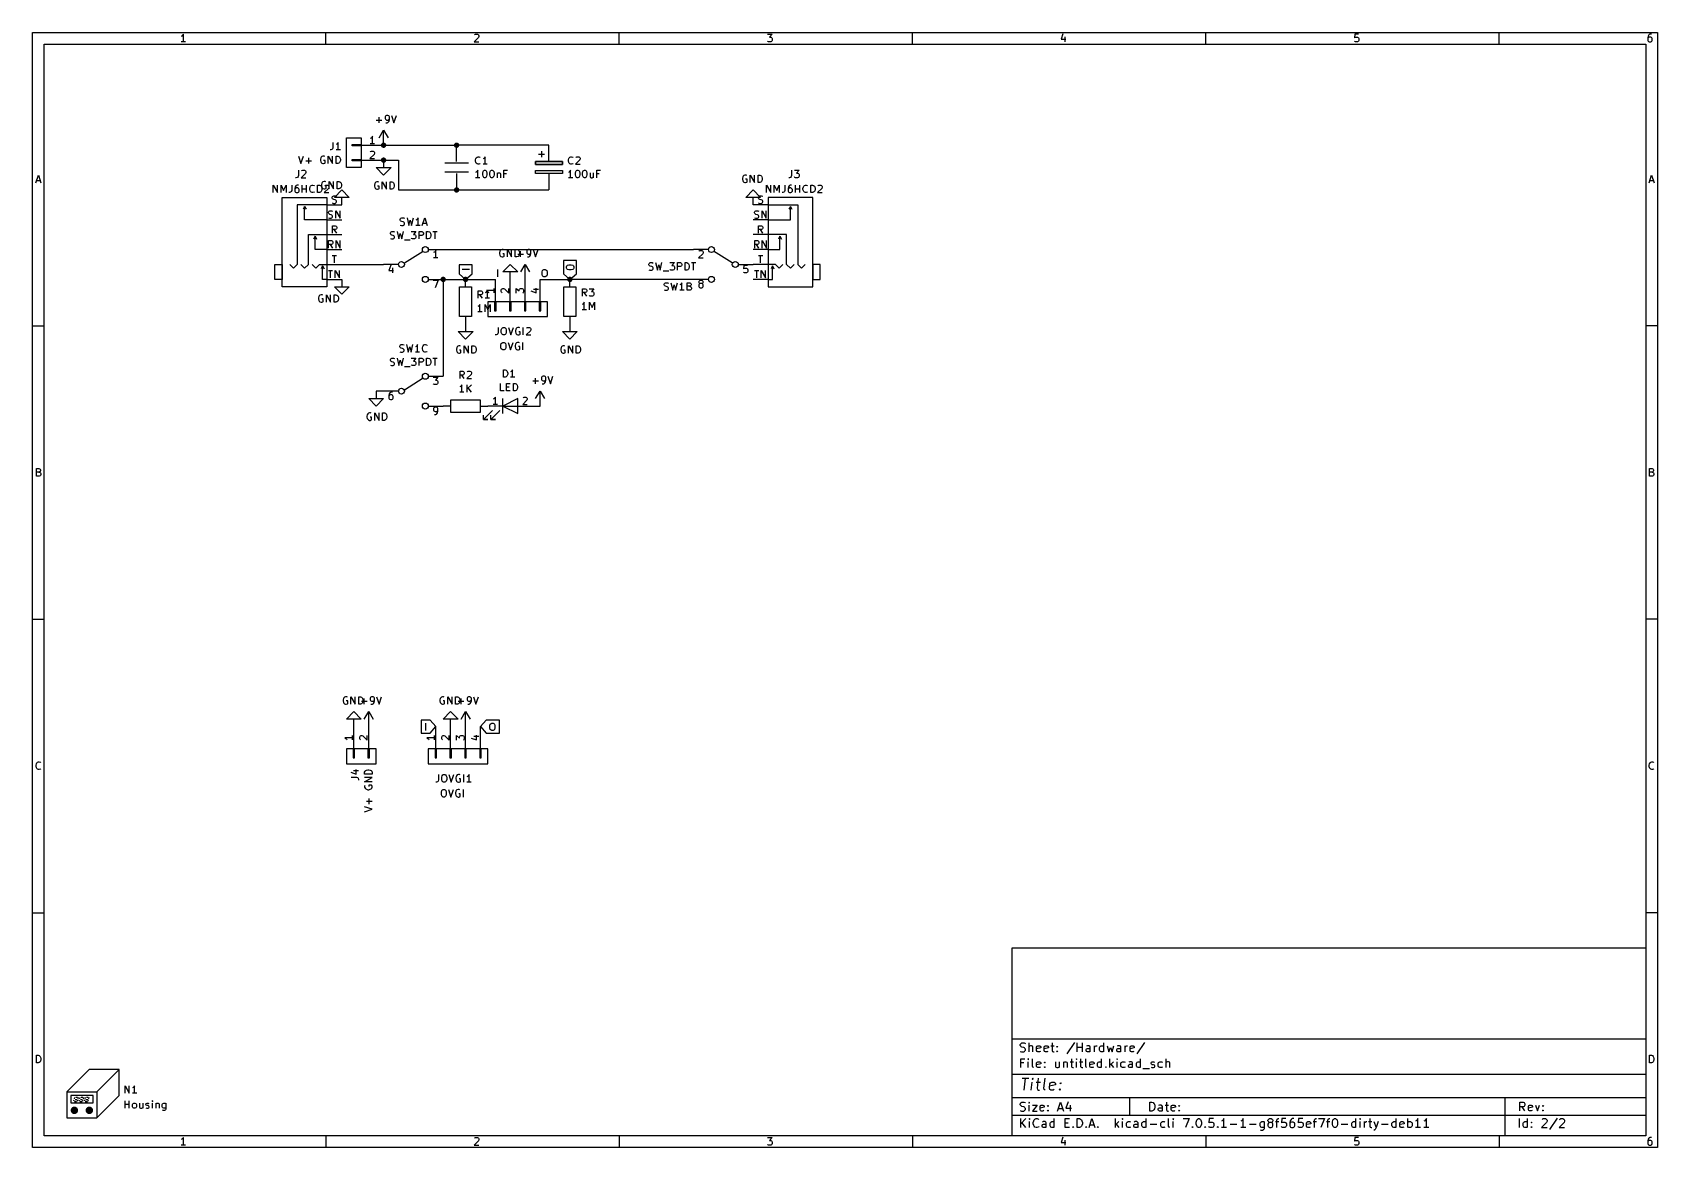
# Model space of a CAD drawing. Extents: x 0.4 to 11.3, y -7.9 to -0.4.
import ezdxf

# ---------------------------------------------------------------- set-up
doc = ezdxf.new("R2010")
doc.units = 0
doc.header["$MEASUREMENT"] = 0
for name, color, linetype in [('CYAN2', 4, 'CONTINUOUS'), ('GRAY1', 251, 'CONTINUOUS'), ('GREEN3', 91, 'CONTINUOUS'), ('LYELLOW', 51, 'CONTINUOUS'), ('RED2', 1, 'CONTINUOUS'), ('RED3', 11, 'CONTINUOUS')]:
    doc.layers.add(name, color=color, linetype=linetype)

msp = doc.modelspace()

# ---------------------------------------------------------------- linework, layer by layer
at = {"layer": 'CYAN2', "linetype": 'CONTINUOUS'}
for p, q in [((2.70071, -0.98076), (2.73881, -0.98076)), ((2.70071, -0.98076), (2.73881, -0.98076)), ((2.71976, -0.9998), (2.71976, -0.96171)), ((2.71976, -0.9998), (2.71976, -0.96171)), ((2.76262, -0.95457), (2.76024, -0.95933)), ((2.76262, -0.95457), (2.76024, -0.95933)), ((2.76024, -0.95933), (2.76024, -0.97123)), ((2.76024, -0.95933), (2.76024, -0.97123)), ((2.76024, -0.97123), (2.76262, -0.976)), ((2.76024, -0.97123), (2.76262, -0.976)), ((2.765, -0.95218), (2.76262, -0.95457)), ((2.765, -0.95218), (2.76262, -0.95457)), ((2.76262, -0.976), (2.765, -0.97837)), ((2.76262, -0.976), (2.765, -0.97837)), ((2.76976, -0.9498), (2.765, -0.95218)), ((2.76976, -0.9498), (2.765, -0.95218)), ((2.765, -0.97837), (2.76976, -0.98076)), ((2.765, -0.97837), (2.76976, -0.98076)), ((2.77929, -0.9498), (2.76976, -0.9498)), ((2.77929, -0.9498), (2.76976, -0.9498)), ((2.76976, -0.98076), (2.77929, -0.98076)), ((2.76976, -0.98076), (2.77929, -0.98076)), ((2.78405, -0.95218), (2.77929, -0.9498)), ((2.78405, -0.95218), (2.77929, -0.9498)), ((2.77929, -0.98076), (2.78405, -0.97837)), ((2.77929, -0.98076), (2.78405, -0.97837)), ((2.78643, -0.95457), (2.78405, -0.95218)), ((2.78643, -0.95457), (2.78405, -0.95218)), ((2.78405, -0.97837), (2.78643, -0.976)), ((2.78405, -0.97837), (2.78643, -0.976)), ((2.78881, -0.95933), (2.78643, -0.95457)), ((2.78881, -0.95933), (2.78643, -0.95457)), ((2.78643, -0.976), (2.78881, -0.97123)), ((2.78643, -0.976), (2.78881, -0.97123)), ((2.78643, -0.9879), (2.78881, -0.97837)), ((2.78643, -0.9879), (2.78881, -0.97837)), ((2.78881, -0.97837), (2.78881, -0.95933)), ((2.78881, -0.97837), (2.78881, -0.95933)), ((2.80309, -0.9498), (2.81976, -0.9998)), ((2.80309, -0.9498), (2.81976, -0.9998)), ((2.81976, -0.9998), (2.83643, -0.9498)), ((2.81976, -0.9998), (2.83643, -0.9498)), ((2.765, -0.9998), (2.77452, -0.9998)), ((2.765, -0.9998), (2.77452, -0.9998)), ((2.77452, -0.9998), (2.77929, -0.99743)), ((2.77452, -0.9998), (2.77929, -0.99743)), ((2.77929, -0.99743), (2.78167, -0.99504)), ((2.77929, -0.99743), (2.78167, -0.99504)), ((2.78167, -0.99504), (2.78643, -0.9879)), ((2.78167, -0.99504), (2.78643, -0.9879)), ((2.39537, -1.1818), (2.39061, -1.1818)), ((2.39537, -1.1818), (2.39061, -1.1818)), ((2.40252, -1.17943), (2.39537, -1.1818)), ((2.40252, -1.17943), (2.39537, -1.1818)), ((2.40728, -1.17466), (2.40252, -1.17943)), ((2.40728, -1.17466), (2.40252, -1.17943)), ((2.40966, -1.16752), (2.40728, -1.17466)), ((2.40966, -1.16752), (2.40728, -1.17466)), ((2.40966, -1.1318), (2.40966, -1.16752)), ((2.40966, -1.1318), (2.40966, -1.16752)), ((2.43585, -1.14371), (2.43109, -1.14609)), ((2.43585, -1.14371), (2.43109, -1.14609)), ((2.45966, -1.1818), (2.43109, -1.1818)), ((2.45966, -1.1818), (2.43109, -1.1818)), ((2.44061, -1.13895), (2.43585, -1.14371)), ((2.44061, -1.13895), (2.43585, -1.14371)), ((2.44537, -1.1318), (2.44061, -1.13895)), ((2.44537, -1.1318), (2.44061, -1.13895)), ((2.44537, -1.1818), (2.44537, -1.1318)), ((2.44537, -1.1818), (2.44537, -1.1318)), ((2.1787, -1.2228), (2.19537, -1.2728)), ((2.1787, -1.2228), (2.19537, -1.2728)), ((2.19537, -1.2728), (2.21204, -1.2228)), ((2.19537, -1.2728), (2.21204, -1.2228)), ((2.2287, -1.25376), (2.2668, -1.25376)), ((2.2287, -1.25376), (2.2668, -1.25376)), ((2.24775, -1.2728), (2.24775, -1.23471)), ((2.24775, -1.2728), (2.24775, -1.23471)), ((2.3287, -1.23471), (2.32633, -1.24423)), ((2.3287, -1.23471), (2.32633, -1.24423)), ((2.32633, -1.24423), (2.32633, -1.25137)), ((2.32633, -1.24423), (2.32633, -1.25137)), ((2.32633, -1.25137), (2.3287, -1.2609)), ((2.32633, -1.25137), (2.3287, -1.2609)), ((2.33109, -1.22995), (2.3287, -1.23471)), ((2.33109, -1.22995), (2.3287, -1.23471)), ((2.3287, -1.2609), (2.33109, -1.26566)), ((2.3287, -1.2609), (2.33109, -1.26566)), ((2.33585, -1.22519), (2.33109, -1.22995)), ((2.33585, -1.22519), (2.33109, -1.22995)), ((2.33109, -1.26566), (2.33585, -1.27043)), ((2.33109, -1.26566), (2.33585, -1.27043)), ((2.34299, -1.2228), (2.33585, -1.22519)), ((2.34299, -1.2228), (2.33585, -1.22519)), ((2.33585, -1.27043), (2.34299, -1.2728)), ((2.33585, -1.27043), (2.34299, -1.2728)), ((2.35013, -1.2228), (2.34299, -1.2228)), ((2.35013, -1.2228), (2.34299, -1.2228)), ((2.34299, -1.2728), (2.34775, -1.2728)), ((2.34299, -1.2728), (2.34775, -1.2728)), ((2.35728, -1.25137), (2.34775, -1.25137)), ((2.35728, -1.25137), (2.34775, -1.25137)), ((2.34775, -1.2728), (2.3549, -1.27043)), ((2.34775, -1.2728), (2.3549, -1.27043)), ((2.3549, -1.22519), (2.35013, -1.2228)), ((2.3549, -1.22519), (2.35013, -1.2228)), ((2.3549, -1.27043), (2.35728, -1.26804)), ((2.3549, -1.27043), (2.35728, -1.26804)), ((2.35728, -1.26804), (2.35728, -1.25137)), ((2.35728, -1.26804), (2.35728, -1.25137)), ((2.3787, -1.2728), (2.3787, -1.2228)), ((2.3787, -1.2228), (2.40728, -1.2728)), ((2.3787, -1.2728), (2.3787, -1.2228)), ((2.3787, -1.2228), (2.40728, -1.2728)), ((2.40728, -1.2728), (2.40728, -1.2228)), ((2.40728, -1.2728), (2.40728, -1.2228)), ((2.43109, -1.2728), (2.43109, -1.2228)), ((2.43109, -1.2228), (2.44299, -1.2228)), ((2.43109, -1.2728), (2.43109, -1.2228)), ((2.43109, -1.2228), (2.44299, -1.2228)), ((2.44299, -1.2728), (2.43109, -1.2728)), ((2.44299, -1.2728), (2.43109, -1.2728)), ((2.44299, -1.2228), (2.45013, -1.22519)), ((2.44299, -1.2228), (2.45013, -1.22519)), ((2.45013, -1.27043), (2.44299, -1.2728)), ((2.45013, -1.27043), (2.44299, -1.2728)), ((2.45013, -1.22519), (2.4549, -1.22995)), ((2.45013, -1.22519), (2.4549, -1.22995)), ((2.4549, -1.26566), (2.45013, -1.27043)), ((2.4549, -1.26566), (2.45013, -1.27043)), ((2.4549, -1.22995), (2.45728, -1.23471)), ((2.4549, -1.22995), (2.45728, -1.23471)), ((2.45728, -1.2609), (2.4549, -1.26566)), ((2.45728, -1.2609), (2.4549, -1.26566)), ((2.45728, -1.23471), (2.45966, -1.24423)), ((2.45728, -1.23471), (2.45966, -1.24423)), ((2.45966, -1.25137), (2.45728, -1.2609)), ((2.45966, -1.25137), (2.45728, -1.2609)), ((2.45966, -1.24423), (2.45966, -1.25137)), ((2.45966, -1.24423), (2.45966, -1.25137)), ((3.36734, -1.24823), (3.36972, -1.23871)), ((3.36734, -1.25537), (3.36734, -1.24823)), ((3.36972, -1.2649), (3.36734, -1.25537)), ((3.36972, -1.23871), (3.3721, -1.23395)), ((3.3721, -1.26966), (3.36972, -1.2649)), ((3.3721, -1.23395), (3.37686, -1.22919)), ((3.37686, -1.27443), (3.3721, -1.26966)), ((3.37686, -1.22919), (3.384, -1.2268)), ((3.384, -1.2768), (3.37686, -1.27443)), ((3.384, -1.2268), (3.38876, -1.2268)), ((3.38876, -1.2768), (3.384, -1.2768)), ((3.38876, -1.2268), (3.39591, -1.22919)), ((3.39591, -1.27443), (3.38876, -1.2768)), ((3.39591, -1.22919), (3.39829, -1.23157)), ((3.39829, -1.27204), (3.39591, -1.27443)), ((3.4221, -1.23871), (3.41734, -1.24109)), ((3.44591, -1.2768), (3.41734, -1.2768)), ((3.42686, -1.23395), (3.4221, -1.23871)), ((3.43162, -1.2268), (3.42686, -1.23395)), ((3.43162, -1.2768), (3.43162, -1.2268)), ((3.99034, -1.24823), (3.99272, -1.23871)), ((3.99034, -1.25537), (3.99034, -1.24823)), ((3.99272, -1.2649), (3.99034, -1.25537)), ((3.99272, -1.23871), (3.9951, -1.23395)), ((3.9951, -1.26966), (3.99272, -1.2649)), ((3.9951, -1.23395), (3.99986, -1.22919)), ((3.99986, -1.27443), (3.9951, -1.26966)), ((3.99986, -1.22919), (4.007, -1.2268)), ((4.007, -1.2768), (3.99986, -1.27443)), ((4.007, -1.2268), (4.01176, -1.2268)), ((4.01176, -1.2768), (4.007, -1.2768)), ((4.01176, -1.2268), (4.01891, -1.22919)), ((4.01891, -1.27443), (4.01176, -1.2768)), ((4.01891, -1.22919), (4.02129, -1.23157)), ((4.02129, -1.27204), (4.01891, -1.27443)), ((4.06653, -1.24823), (4.03796, -1.2768)), ((4.03796, -1.2768), (4.06891, -1.2768)), ((4.04034, -1.23157), (4.04272, -1.22919)), ((4.04272, -1.22919), (4.04748, -1.2268)), ((4.04748, -1.2268), (4.05939, -1.2268)), ((4.05939, -1.2268), (4.06415, -1.22919)), ((4.06415, -1.22919), (4.06653, -1.23157)), ((4.06653, -1.23157), (4.06891, -1.23633)), ((4.06891, -1.24109), (4.06653, -1.24823)), ((4.06891, -1.23633), (4.06891, -1.24109)), ((2.16405, -1.3678), (2.15929, -1.3678)), ((2.16405, -1.3678), (2.15929, -1.3678)), ((2.17119, -1.36543), (2.16405, -1.3678)), ((2.17119, -1.36543), (2.16405, -1.3678)), ((2.17595, -1.36066), (2.17119, -1.36543)), ((2.17595, -1.36066), (2.17119, -1.36543)), ((2.17833, -1.35352), (2.17595, -1.36066)), ((2.17833, -1.35352), (2.17595, -1.36066)), ((2.17833, -1.3178), (2.17833, -1.35352)), ((2.17833, -1.3178), (2.17833, -1.35352)), ((2.22595, -1.33923), (2.19738, -1.3678)), ((2.22595, -1.33923), (2.19738, -1.3678)), ((2.19738, -1.3678), (2.22833, -1.3678)), ((2.19738, -1.3678), (2.22833, -1.3678)), ((2.19976, -1.32257), (2.20214, -1.32019)), ((2.19976, -1.32257), (2.20214, -1.32019)), ((2.20214, -1.32019), (2.20691, -1.3178)), ((2.20214, -1.32019), (2.20691, -1.3178)), ((2.20691, -1.3178), (2.21881, -1.3178)), ((2.20691, -1.3178), (2.21881, -1.3178)), ((2.21881, -1.3178), (2.22357, -1.32019)), ((2.21881, -1.3178), (2.22357, -1.32019)), ((2.22357, -1.32019), (2.22595, -1.32257)), ((2.22357, -1.32019), (2.22595, -1.32257)), ((2.22595, -1.32257), (2.22833, -1.32733)), ((2.22595, -1.32257), (2.22833, -1.32733)), ((2.22833, -1.33209), (2.22595, -1.33923)), ((2.22833, -1.33209), (2.22595, -1.33923)), ((2.22833, -1.32733), (2.22833, -1.33209)), ((2.22833, -1.32733), (2.22833, -1.33209)), ((2.33571, -1.40471), (2.33333, -1.41423)), ((2.33571, -1.40471), (2.33333, -1.41423)), ((2.33333, -1.41423), (2.33333, -1.42137)), ((2.33333, -1.41423), (2.33333, -1.42137)), ((2.33809, -1.39995), (2.33571, -1.40471)), ((2.33809, -1.39995), (2.33571, -1.40471)), ((2.34285, -1.39519), (2.33809, -1.39995)), ((2.34285, -1.39519), (2.33809, -1.39995)), ((2.35, -1.3928), (2.34285, -1.39519)), ((2.35, -1.3928), (2.34285, -1.39519)), ((2.35714, -1.3928), (2.35, -1.3928)), ((2.35714, -1.3928), (2.35, -1.3928)), ((2.3619, -1.39519), (2.35714, -1.3928)), ((2.3619, -1.39519), (2.35714, -1.3928)), ((2.38571, -1.4428), (2.38571, -1.3928)), ((2.38571, -1.3928), (2.41428, -1.4428)), ((2.38571, -1.4428), (2.38571, -1.3928)), ((2.38571, -1.3928), (2.41428, -1.4428)), ((2.41428, -1.4428), (2.41428, -1.3928)), ((2.41428, -1.4428), (2.41428, -1.3928)), ((2.43809, -1.4428), (2.43809, -1.3928)), ((2.43809, -1.3928), (2.45, -1.3928)), ((2.43809, -1.4428), (2.43809, -1.3928)), ((2.43809, -1.3928), (2.45, -1.3928)), ((2.45, -1.3928), (2.45714, -1.39519)), ((2.45, -1.3928), (2.45714, -1.39519)), ((2.45714, -1.39519), (2.4619, -1.39995)), ((2.45714, -1.39519), (2.4619, -1.39995)), ((2.4619, -1.39995), (2.46428, -1.40471)), ((2.4619, -1.39995), (2.46428, -1.40471)), ((2.46428, -1.40471), (2.46666, -1.41423)), ((2.46428, -1.40471), (2.46666, -1.41423)), ((2.46666, -1.41423), (2.46666, -1.42137)), ((2.46666, -1.41423), (2.46666, -1.42137)), ((2.69071, -1.40771), (2.68833, -1.41723)), ((2.69071, -1.40771), (2.68833, -1.41723)), ((2.68833, -1.41723), (2.68833, -1.42437)), ((2.68833, -1.41723), (2.68833, -1.42437)), ((2.69309, -1.40295), (2.69071, -1.40771)), ((2.69309, -1.40295), (2.69071, -1.40771)), ((2.69786, -1.39819), (2.69309, -1.40295)), ((2.69786, -1.39819), (2.69309, -1.40295)), ((2.705, -1.3958), (2.69786, -1.39819)), ((2.705, -1.3958), (2.69786, -1.39819)), ((2.71214, -1.3958), (2.705, -1.3958)), ((2.71214, -1.3958), (2.705, -1.3958)), ((2.71691, -1.39819), (2.71214, -1.3958)), ((2.71691, -1.39819), (2.71214, -1.3958)), ((2.74071, -1.4458), (2.74071, -1.3958)), ((2.74071, -1.3958), (2.76928, -1.4458)), ((2.74071, -1.4458), (2.74071, -1.3958)), ((2.74071, -1.3958), (2.76928, -1.4458)), ((2.76928, -1.4458), (2.76928, -1.3958)), ((2.76928, -1.4458), (2.76928, -1.3958)), ((2.79309, -1.4458), (2.79309, -1.3958)), ((2.79309, -1.3958), (2.805, -1.3958)), ((2.79309, -1.4458), (2.79309, -1.3958)), ((2.79309, -1.3958), (2.805, -1.3958)), ((2.805, -1.3958), (2.81214, -1.39819)), ((2.805, -1.3958), (2.81214, -1.39819)), ((2.81214, -1.39819), (2.81691, -1.40295)), ((2.81214, -1.39819), (2.81691, -1.40295)), ((2.81691, -1.40295), (2.81929, -1.40771)), ((2.81691, -1.40295), (2.81929, -1.40771)), ((2.81929, -1.40771), (2.82167, -1.41723)), ((2.81929, -1.40771), (2.82167, -1.41723)), ((2.82167, -1.41723), (2.82167, -1.42437)), ((2.82167, -1.41723), (2.82167, -1.42437)), ((3.3721, -1.32971), (3.36734, -1.33209)), ((3.39591, -1.3678), (3.36734, -1.3678)), ((3.37686, -1.32495), (3.3721, -1.32971)), ((3.38162, -1.3178), (3.37686, -1.32495)), ((3.38162, -1.3678), (3.38162, -1.3178)), ((3.41496, -1.33685), (3.41733, -1.32733)), ((3.41496, -1.34876), (3.41496, -1.33685)), ((3.41733, -1.35828), (3.41496, -1.34876)), ((3.41733, -1.32733), (3.41972, -1.32257)), ((3.41972, -1.36304), (3.41733, -1.35828)), ((3.41972, -1.32257), (3.4221, -1.32019)), ((3.4221, -1.36543), (3.41972, -1.36304)), ((3.4221, -1.32019), (3.42686, -1.3178)), ((3.42686, -1.3678), (3.4221, -1.36543)), ((3.42686, -1.3178), (3.43162, -1.3178)), ((3.43162, -1.3678), (3.42686, -1.3678)), ((3.43162, -1.3178), (3.43638, -1.32019)), ((3.43638, -1.36543), (3.43162, -1.3678)), ((3.43638, -1.32019), (3.43876, -1.32257)), ((3.43876, -1.36304), (3.43638, -1.36543)), ((3.43876, -1.32257), (3.44115, -1.32733)), ((3.44115, -1.35828), (3.43876, -1.36304)), ((3.44115, -1.32733), (3.44353, -1.33685)), ((3.44353, -1.34876), (3.44115, -1.35828)), ((3.44353, -1.33685), (3.44353, -1.34876)), ((3.46257, -1.33685), (3.46495, -1.32733)), ((3.46257, -1.34876), (3.46257, -1.33685)), ((3.46495, -1.35828), (3.46257, -1.34876)), ((3.46495, -1.32733), (3.46733, -1.32257)), ((3.46733, -1.36304), (3.46495, -1.35828)), ((3.46733, -1.32257), (3.46972, -1.32019)), ((3.46972, -1.36543), (3.46733, -1.36304)), ((3.46972, -1.32019), (3.47448, -1.3178)), ((3.47448, -1.3678), (3.46972, -1.36543)), ((3.47448, -1.3178), (3.47924, -1.3178)), ((3.47924, -1.3678), (3.47448, -1.3678)), ((3.47924, -1.3178), (3.484, -1.32019)), ((3.484, -1.36543), (3.47924, -1.3678)), ((3.484, -1.32019), (3.48638, -1.32257)), ((3.48638, -1.36304), (3.484, -1.36543)), ((3.48638, -1.32257), (3.48876, -1.32733)), ((3.48876, -1.35828), (3.48638, -1.36304)), ((3.48876, -1.32733), (3.49115, -1.33685)), ((3.49115, -1.34876), (3.48876, -1.35828)), ((3.49115, -1.33685), (3.49115, -1.34876)), ((3.51257, -1.33447), (3.51257, -1.3678)), ((3.51257, -1.33923), (3.51495, -1.33685)), ((3.51495, -1.33685), (3.51972, -1.33447)), ((3.51972, -1.33447), (3.52686, -1.33447)), ((3.52686, -1.33447), (3.53162, -1.33685)), ((3.53162, -1.33685), (3.534, -1.34161)), ((3.534, -1.34161), (3.534, -1.3678)), ((3.55781, -1.3678), (3.55781, -1.3178)), ((3.55781, -1.3178), (3.58162, -1.3178)), ((3.57448, -1.34161), (3.55781, -1.34161)), ((3.9951, -1.32971), (3.99034, -1.33209)), ((4.01891, -1.3678), (3.99034, -1.3678)), ((3.99986, -1.32495), (3.9951, -1.32971)), ((4.00462, -1.3178), (3.99986, -1.32495)), ((4.00462, -1.3678), (4.00462, -1.3178)), ((4.03796, -1.33685), (4.04033, -1.32733)), ((4.03796, -1.34876), (4.03796, -1.33685)), ((4.04033, -1.35828), (4.03796, -1.34876)), ((4.04033, -1.32733), (4.04272, -1.32257)), ((4.04272, -1.36304), (4.04033, -1.35828)), ((4.04272, -1.32257), (4.0451, -1.32019)), ((4.0451, -1.36543), (4.04272, -1.36304)), ((4.0451, -1.32019), (4.04986, -1.3178)), ((4.04986, -1.3678), (4.0451, -1.36543)), ((4.04986, -1.3178), (4.05462, -1.3178)), ((4.05462, -1.3678), (4.04986, -1.3678)), ((4.05462, -1.3178), (4.05938, -1.32019)), ((4.05938, -1.36543), (4.05462, -1.3678)), ((4.05938, -1.32019), (4.06176, -1.32257)), ((4.06176, -1.36304), (4.05938, -1.36543)), ((4.06176, -1.32257), (4.06415, -1.32733)), ((4.06415, -1.35828), (4.06176, -1.36304)), ((4.06415, -1.32733), (4.06653, -1.33685)), ((4.06653, -1.34876), (4.06415, -1.35828)), ((4.06653, -1.33685), (4.06653, -1.34876)), ((4.08557, -1.33685), (4.08795, -1.32733)), ((4.08557, -1.34876), (4.08557, -1.33685)), ((4.08795, -1.35828), (4.08557, -1.34876)), ((4.08795, -1.32733), (4.09033, -1.32257)), ((4.09033, -1.36304), (4.08795, -1.35828)), ((4.09033, -1.32257), (4.09272, -1.32019)), ((4.09272, -1.36543), (4.09033, -1.36304)), ((4.09272, -1.32019), (4.09748, -1.3178)), ((4.09748, -1.3678), (4.09272, -1.36543)), ((4.09748, -1.3178), (4.10224, -1.3178)), ((4.10224, -1.3678), (4.09748, -1.3678)), ((4.10224, -1.3178), (4.107, -1.32019)), ((4.107, -1.36543), (4.10224, -1.3678)), ((4.107, -1.32019), (4.10938, -1.32257)), ((4.10938, -1.36304), (4.107, -1.36543)), ((4.10938, -1.32257), (4.11176, -1.32733)), ((4.11176, -1.35828), (4.10938, -1.36304)), ((4.11176, -1.32733), (4.11415, -1.33685)), ((4.11415, -1.34876), (4.11176, -1.35828)), ((4.11415, -1.33685), (4.11415, -1.34876)), ((4.13557, -1.33447), (4.13557, -1.36066)), ((4.13557, -1.36066), (4.13795, -1.36543)), ((4.13795, -1.36543), (4.14272, -1.3678)), ((4.14272, -1.3678), (4.14986, -1.3678)), ((4.14986, -1.3678), (4.15462, -1.36543)), ((4.15462, -1.36543), (4.157, -1.36304)), ((4.157, -1.33447), (4.157, -1.3678)), ((4.18081, -1.3678), (4.18081, -1.3178)), ((4.18081, -1.3178), (4.20462, -1.3178)), ((4.19748, -1.34161), (4.18081, -1.34161)), ((5.16071, -1.36171), (5.15833, -1.37123)), ((5.16071, -1.36171), (5.15833, -1.37123)), ((5.15833, -1.37123), (5.15833, -1.37837)), ((5.15833, -1.37123), (5.15833, -1.37837)), ((5.15833, -1.37837), (5.16071, -1.3879)), ((5.15833, -1.37837), (5.16071, -1.3879)), ((5.16309, -1.35695), (5.16071, -1.36171)), ((5.16309, -1.35695), (5.16071, -1.36171)), ((5.16071, -1.3879), (5.16309, -1.39266)), ((5.16071, -1.3879), (5.16309, -1.39266)), ((5.16785, -1.35219), (5.16309, -1.35695)), ((5.16785, -1.35219), (5.16309, -1.35695)), ((5.16309, -1.39266), (5.16785, -1.39743)), ((5.16309, -1.39266), (5.16785, -1.39743)), ((5.175, -1.3498), (5.16785, -1.35219)), ((5.175, -1.3498), (5.16785, -1.35219)), ((5.16785, -1.39743), (5.175, -1.3998)), ((5.16785, -1.39743), (5.175, -1.3998)), ((5.18214, -1.3498), (5.175, -1.3498)), ((5.18214, -1.3498), (5.175, -1.3498)), ((5.175, -1.3998), (5.17976, -1.3998)), ((5.175, -1.3998), (5.17976, -1.3998)), ((5.18928, -1.37837), (5.17976, -1.37837)), ((5.18928, -1.37837), (5.17976, -1.37837)), ((5.17976, -1.3998), (5.1869, -1.39743)), ((5.17976, -1.3998), (5.1869, -1.39743)), ((5.1869, -1.35219), (5.18214, -1.3498)), ((5.1869, -1.35219), (5.18214, -1.3498)), ((5.1869, -1.39743), (5.18928, -1.39504)), ((5.1869, -1.39743), (5.18928, -1.39504)), ((5.18928, -1.39504), (5.18928, -1.37837)), ((5.18928, -1.39504), (5.18928, -1.37837)), ((5.21071, -1.3998), (5.21071, -1.3498)), ((5.21071, -1.3498), (5.23928, -1.3998)), ((5.21071, -1.3998), (5.21071, -1.3498)), ((5.21071, -1.3498), (5.23928, -1.3998)), ((5.23928, -1.3998), (5.23928, -1.3498)), ((5.23928, -1.3998), (5.23928, -1.3498)), ((5.26309, -1.3998), (5.26309, -1.3498)), ((5.26309, -1.3498), (5.275, -1.3498)), ((5.26309, -1.3998), (5.26309, -1.3498)), ((5.26309, -1.3498), (5.275, -1.3498)), ((5.275, -1.3998), (5.26309, -1.3998)), ((5.275, -1.3998), (5.26309, -1.3998)), ((5.275, -1.3498), (5.28214, -1.35219)), ((5.275, -1.3498), (5.28214, -1.35219)), ((5.28214, -1.39743), (5.275, -1.3998)), ((5.28214, -1.39743), (5.275, -1.3998)), ((5.28214, -1.35219), (5.2869, -1.35695)), ((5.28214, -1.35219), (5.2869, -1.35695)), ((5.2869, -1.39266), (5.28214, -1.39743)), ((5.2869, -1.39266), (5.28214, -1.39743)), ((5.2869, -1.35695), (5.28928, -1.36171)), ((5.2869, -1.35695), (5.28928, -1.36171)), ((5.28928, -1.3879), (5.2869, -1.39266)), ((5.28928, -1.3879), (5.2869, -1.39266)), ((5.28928, -1.36171), (5.29166, -1.37123)), ((5.28928, -1.36171), (5.29166, -1.37123)), ((5.29166, -1.37837), (5.28928, -1.3879)), ((5.29166, -1.37837), (5.28928, -1.3879)), ((5.29166, -1.37123), (5.29166, -1.37837)), ((5.29166, -1.37123), (5.29166, -1.37837)), ((5.47404, -1.3678), (5.46928, -1.3678)), ((5.47404, -1.3678), (5.46928, -1.3678)), ((5.48119, -1.36543), (5.47404, -1.3678)), ((5.48119, -1.36543), (5.47404, -1.3678)), ((5.48595, -1.36066), (5.48119, -1.36543)), ((5.48595, -1.36066), (5.48119, -1.36543)), ((5.48833, -1.35352), (5.48595, -1.36066)), ((5.48833, -1.35352), (5.48595, -1.36066)), ((5.48833, -1.3178), (5.48833, -1.35352)), ((5.48833, -1.3178), (5.48833, -1.35352)), ((5.50738, -1.3178), (5.53833, -1.3178)), ((5.50738, -1.3178), (5.53833, -1.3178)), ((5.50976, -1.36543), (5.50738, -1.36304)), ((5.50976, -1.36543), (5.50738, -1.36304)), ((5.51452, -1.3678), (5.50976, -1.36543)), ((5.51452, -1.3678), (5.50976, -1.36543)), ((5.52881, -1.3678), (5.51452, -1.3678)), ((5.52881, -1.3678), (5.51452, -1.3678)), ((5.53833, -1.3178), (5.52166, -1.33685)), ((5.53833, -1.3178), (5.52166, -1.33685)), ((5.52166, -1.33685), (5.52881, -1.33685)), ((5.52166, -1.33685), (5.52881, -1.33685)), ((5.52881, -1.33685), (5.53357, -1.33923)), ((5.52881, -1.33685), (5.53357, -1.33923)), ((5.53357, -1.36543), (5.52881, -1.3678)), ((5.53357, -1.36543), (5.52881, -1.3678)), ((5.53357, -1.33923), (5.53595, -1.34161)), ((5.53357, -1.33923), (5.53595, -1.34161)), ((5.53595, -1.36304), (5.53357, -1.36543)), ((5.53595, -1.36304), (5.53357, -1.36543)), ((5.53595, -1.34161), (5.53833, -1.34637)), ((5.53595, -1.34161), (5.53833, -1.34637)), ((5.53833, -1.35828), (5.53595, -1.36304)), ((5.53833, -1.35828), (5.53595, -1.36304)), ((5.53833, -1.34637), (5.53833, -1.35828)), ((5.53833, -1.34637), (5.53833, -1.35828)), ((2.00928, -1.4678), (2.00928, -1.4178)), ((2.00928, -1.4178), (2.03785, -1.4678)), ((2.00928, -1.4678), (2.00928, -1.4178)), ((2.00928, -1.4178), (2.03785, -1.4678)), ((2.03785, -1.4678), (2.03785, -1.4178)), ((2.03785, -1.4678), (2.03785, -1.4178)), ((2.06167, -1.4678), (2.06167, -1.4178)), ((2.06167, -1.4178), (2.07833, -1.45352)), ((2.06167, -1.4678), (2.06167, -1.4178)), ((2.06167, -1.4178), (2.07833, -1.45352)), ((2.07833, -1.45352), (2.095, -1.4178)), ((2.07833, -1.45352), (2.095, -1.4178)), ((2.095, -1.4178), (2.095, -1.4678)), ((2.095, -1.4178), (2.095, -1.4678)), ((2.11881, -1.4678), (2.11405, -1.4678)), ((2.11881, -1.4678), (2.11405, -1.4678)), ((2.12595, -1.46543), (2.11881, -1.4678)), ((2.12595, -1.46543), (2.11881, -1.4678)), ((2.13071, -1.46066), (2.12595, -1.46543)), ((2.13071, -1.46066), (2.12595, -1.46543)), ((2.13309, -1.45352), (2.13071, -1.46066)), ((2.13309, -1.45352), (2.13071, -1.46066)), ((2.13309, -1.4178), (2.13309, -1.45352)), ((2.13309, -1.4178), (2.13309, -1.45352)), ((2.1569, -1.42971), (2.15452, -1.43923)), ((2.1569, -1.42971), (2.15452, -1.43923)), ((2.15452, -1.43923), (2.15452, -1.45828)), ((2.15452, -1.43923), (2.15452, -1.45828)), ((2.1569, -1.44161), (2.15452, -1.44637)), ((2.1569, -1.44161), (2.15452, -1.44637)), ((2.15452, -1.45828), (2.1569, -1.46304)), ((2.15452, -1.45828), (2.1569, -1.46304)), ((2.16167, -1.42257), (2.1569, -1.42971)), ((2.16167, -1.42257), (2.1569, -1.42971)), ((2.15928, -1.43923), (2.1569, -1.44161)), ((2.15928, -1.43923), (2.1569, -1.44161)), ((2.1569, -1.46304), (2.15928, -1.46543)), ((2.1569, -1.46304), (2.15928, -1.46543)), ((2.16405, -1.43685), (2.15928, -1.43923)), ((2.16405, -1.43685), (2.15928, -1.43923)), ((2.15928, -1.46543), (2.16405, -1.4678)), ((2.15928, -1.46543), (2.16405, -1.4678)), ((2.16405, -1.42019), (2.16167, -1.42257)), ((2.16405, -1.42019), (2.16167, -1.42257)), ((2.16881, -1.4178), (2.16405, -1.42019)), ((2.16881, -1.4178), (2.16405, -1.42019)), ((2.17357, -1.43685), (2.16405, -1.43685)), ((2.17357, -1.43685), (2.16405, -1.43685)), ((2.16405, -1.4678), (2.17357, -1.4678)), ((2.16405, -1.4678), (2.17357, -1.4678)), ((2.17833, -1.4178), (2.16881, -1.4178)), ((2.17833, -1.4178), (2.16881, -1.4178)), ((2.17833, -1.43923), (2.17357, -1.43685)), ((2.17833, -1.43923), (2.17357, -1.43685)), ((2.17357, -1.4678), (2.17833, -1.46543)), ((2.17357, -1.4678), (2.17833, -1.46543)), ((2.18071, -1.44161), (2.17833, -1.43923)), ((2.18071, -1.44161), (2.17833, -1.43923)), ((2.17833, -1.46543), (2.18071, -1.46304)), ((2.17833, -1.46543), (2.18071, -1.46304)), ((2.18309, -1.44637), (2.18071, -1.44161)), ((2.18309, -1.44637), (2.18071, -1.44161)), ((2.18071, -1.46304), (2.18309, -1.45828)), ((2.18071, -1.46304), (2.18309, -1.45828)), ((2.18309, -1.45828), (2.18309, -1.44637)), ((2.18309, -1.45828), (2.18309, -1.44637)), ((2.20452, -1.4678), (2.20452, -1.4178)), ((2.20452, -1.4678), (2.20452, -1.4178)), ((2.20452, -1.44161), (2.23309, -1.44161)), ((2.20452, -1.44161), (2.23309, -1.44161)), ((2.23309, -1.4678), (2.23309, -1.4178)), ((2.23309, -1.4678), (2.23309, -1.4178)), ((2.25452, -1.43923), (2.2569, -1.42971)), ((2.25452, -1.43923), (2.2569, -1.42971)), ((2.25452, -1.44637), (2.25452, -1.43923)), ((2.25452, -1.44637), (2.25452, -1.43923)), ((2.2569, -1.4559), (2.25452, -1.44637)), ((2.2569, -1.4559), (2.25452, -1.44637)), ((2.2569, -1.42971), (2.25928, -1.42495)), ((2.2569, -1.42971), (2.25928, -1.42495)), ((2.25928, -1.46066), (2.2569, -1.4559)), ((2.25928, -1.46066), (2.2569, -1.4559)), ((2.25928, -1.42495), (2.26405, -1.42019)), ((2.25928, -1.42495), (2.26405, -1.42019)), ((2.26405, -1.46543), (2.25928, -1.46066)), ((2.26405, -1.46543), (2.25928, -1.46066)), ((2.26405, -1.42019), (2.27119, -1.4178)), ((2.26405, -1.42019), (2.27119, -1.4178)), ((2.27119, -1.4678), (2.26405, -1.46543)), ((2.27119, -1.4678), (2.26405, -1.46543)), ((2.27119, -1.4178), (2.27595, -1.4178)), ((2.27119, -1.4178), (2.27595, -1.4178)), ((2.27595, -1.4678), (2.27119, -1.4678)), ((2.27595, -1.4678), (2.27119, -1.4678)), ((2.27595, -1.4178), (2.28309, -1.42019)), ((2.27595, -1.4178), (2.28309, -1.42019)), ((2.28309, -1.46543), (2.27595, -1.4678)), ((2.28309, -1.46543), (2.27595, -1.4678)), ((2.28309, -1.42019), (2.28547, -1.42257)), ((2.28309, -1.42019), (2.28547, -1.42257)), ((2.28547, -1.46304), (2.28309, -1.46543)), ((2.28547, -1.46304), (2.28309, -1.46543)), ((2.3069, -1.4678), (2.3069, -1.4178)), ((2.3069, -1.4178), (2.31881, -1.4178)), ((2.3069, -1.4678), (2.3069, -1.4178)), ((2.3069, -1.4178), (2.31881, -1.4178)), ((2.31881, -1.4678), (2.3069, -1.4678)), ((2.31881, -1.4678), (2.3069, -1.4678)), ((2.31881, -1.4178), (2.32595, -1.42019)), ((2.31881, -1.4178), (2.32595, -1.42019)), ((2.32595, -1.46543), (2.31881, -1.4678)), ((2.32595, -1.46543), (2.31881, -1.4678)), ((2.32595, -1.42019), (2.33071, -1.42495)), ((2.32595, -1.42019), (2.33071, -1.42495)), ((2.33071, -1.46066), (2.32595, -1.46543)), ((2.33071, -1.46066), (2.32595, -1.46543)), ((2.33071, -1.42495), (2.33309, -1.42971)), ((2.33071, -1.42495), (2.33309, -1.42971)), ((2.33309, -1.4559), (2.33071, -1.46066)), ((2.33309, -1.4559), (2.33071, -1.46066)), ((2.33309, -1.42971), (2.33547, -1.43923)), ((2.33309, -1.42971), (2.33547, -1.43923)), ((2.33547, -1.44637), (2.33309, -1.4559)), ((2.33547, -1.44637), (2.33309, -1.4559)), ((2.33333, -1.42137), (2.33571, -1.4309)), ((2.33333, -1.42137), (2.33571, -1.4309)), ((2.33547, -1.43923), (2.33547, -1.44637)), ((2.33547, -1.43923), (2.33547, -1.44637)), ((2.33571, -1.4309), (2.33809, -1.43566)), ((2.33571, -1.4309), (2.33809, -1.43566)), ((2.33809, -1.43566), (2.34285, -1.44043)), ((2.33809, -1.43566), (2.34285, -1.44043)), ((2.34285, -1.44043), (2.35, -1.4428)), ((2.34285, -1.44043), (2.35, -1.4428)), ((2.35, -1.4428), (2.35476, -1.4428)), ((2.35, -1.4428), (2.35476, -1.4428)), ((2.38071, -1.43923), (2.35214, -1.4678)), ((2.38071, -1.43923), (2.35214, -1.4678)), ((2.35214, -1.4678), (2.38309, -1.4678)), ((2.35214, -1.4678), (2.38309, -1.4678)), ((2.35452, -1.42257), (2.3569, -1.42019)), ((2.35452, -1.42257), (2.3569, -1.42019)), ((2.36428, -1.42137), (2.35476, -1.42137)), ((2.36428, -1.42137), (2.35476, -1.42137)), ((2.35476, -1.4428), (2.3619, -1.44043)), ((2.35476, -1.4428), (2.3619, -1.44043)), ((2.3569, -1.42019), (2.36167, -1.4178)), ((2.3569, -1.42019), (2.36167, -1.4178)), ((2.36167, -1.4178), (2.37357, -1.4178)), ((2.36167, -1.4178), (2.37357, -1.4178)), ((2.3619, -1.44043), (2.36428, -1.43804)), ((2.3619, -1.44043), (2.36428, -1.43804)), ((2.36428, -1.43804), (2.36428, -1.42137)), ((2.36428, -1.43804), (2.36428, -1.42137)), ((2.37357, -1.4178), (2.37833, -1.42019)), ((2.37357, -1.4178), (2.37833, -1.42019)), ((2.37833, -1.42019), (2.38071, -1.42257)), ((2.37833, -1.42019), (2.38071, -1.42257)), ((2.38071, -1.42257), (2.38309, -1.42733)), ((2.38071, -1.42257), (2.38309, -1.42733)), ((2.38309, -1.43209), (2.38071, -1.43923)), ((2.38309, -1.43209), (2.38071, -1.43923)), ((2.38309, -1.42733), (2.38309, -1.43209)), ((2.38309, -1.42733), (2.38309, -1.43209)), ((2.45, -1.4428), (2.43809, -1.4428)), ((2.45, -1.4428), (2.43809, -1.4428)), ((2.45714, -1.44043), (2.45, -1.4428)), ((2.45714, -1.44043), (2.45, -1.4428)), ((2.4619, -1.43566), (2.45714, -1.44043)), ((2.4619, -1.43566), (2.45714, -1.44043)), ((2.46428, -1.4309), (2.4619, -1.43566)), ((2.46428, -1.4309), (2.4619, -1.43566)), ((2.46666, -1.42137), (2.46428, -1.4309)), ((2.46666, -1.42137), (2.46428, -1.4309)), ((2.68833, -1.42437), (2.69071, -1.4339)), ((2.68833, -1.42437), (2.69071, -1.4339)), ((2.69071, -1.4339), (2.69309, -1.43866)), ((2.69071, -1.4339), (2.69309, -1.43866)), ((2.69309, -1.43866), (2.69786, -1.44343)), ((2.69309, -1.43866), (2.69786, -1.44343)), ((2.69786, -1.44343), (2.705, -1.4458)), ((2.69786, -1.44343), (2.705, -1.4458)), ((2.705, -1.4458), (2.70976, -1.4458)), ((2.705, -1.4458), (2.70976, -1.4458)), ((2.71928, -1.42437), (2.70976, -1.42437)), ((2.71928, -1.42437), (2.70976, -1.42437)), ((2.70976, -1.4458), (2.71691, -1.44343)), ((2.70976, -1.4458), (2.71691, -1.44343)), ((2.71691, -1.44343), (2.71928, -1.44104)), ((2.71691, -1.44343), (2.71928, -1.44104)), ((2.71928, -1.44104), (2.71928, -1.42437)), ((2.71928, -1.44104), (2.71928, -1.42437)), ((2.805, -1.4458), (2.79309, -1.4458)), ((2.805, -1.4458), (2.79309, -1.4458)), ((2.81214, -1.44343), (2.805, -1.4458)), ((2.81214, -1.44343), (2.805, -1.4458)), ((2.81691, -1.43866), (2.81214, -1.44343)), ((2.81691, -1.43866), (2.81214, -1.44343)), ((2.81929, -1.4339), (2.81691, -1.43866)), ((2.81929, -1.4339), (2.81691, -1.43866)), ((2.82167, -1.42437), (2.81929, -1.4339)), ((2.82167, -1.42437), (2.81929, -1.4339)), ((5.31928, -1.4678), (5.31928, -1.4178)), ((5.31928, -1.4178), (5.34785, -1.4678)), ((5.31928, -1.4678), (5.31928, -1.4178)), ((5.31928, -1.4178), (5.34785, -1.4678)), ((5.34785, -1.4678), (5.34785, -1.4178)), ((5.34785, -1.4678), (5.34785, -1.4178)), ((5.37167, -1.4678), (5.37167, -1.4178)), ((5.37167, -1.4178), (5.38833, -1.45352)), ((5.37167, -1.4678), (5.37167, -1.4178)), ((5.37167, -1.4178), (5.38833, -1.45352)), ((5.38833, -1.45352), (5.405, -1.4178)), ((5.38833, -1.45352), (5.405, -1.4178)), ((5.405, -1.4178), (5.405, -1.4678)), ((5.405, -1.4178), (5.405, -1.4678)), ((5.42881, -1.4678), (5.42405, -1.4678)), ((5.42881, -1.4678), (5.42405, -1.4678)), ((5.43595, -1.46543), (5.42881, -1.4678)), ((5.43595, -1.46543), (5.42881, -1.4678)), ((5.44071, -1.46066), (5.43595, -1.46543)), ((5.44071, -1.46066), (5.43595, -1.46543)), ((5.44309, -1.45352), (5.44071, -1.46066)), ((5.44309, -1.45352), (5.44071, -1.46066)), ((5.44309, -1.4178), (5.44309, -1.45352)), ((5.44309, -1.4178), (5.44309, -1.45352)), ((5.4669, -1.42971), (5.46452, -1.43923)), ((5.4669, -1.42971), (5.46452, -1.43923)), ((5.46452, -1.43923), (5.46452, -1.45828)), ((5.46452, -1.43923), (5.46452, -1.45828)), ((5.4669, -1.44161), (5.46452, -1.44637)), ((5.4669, -1.44161), (5.46452, -1.44637)), ((5.46452, -1.45828), (5.4669, -1.46304)), ((5.46452, -1.45828), (5.4669, -1.46304)), ((5.47167, -1.42257), (5.4669, -1.42971)), ((5.47167, -1.42257), (5.4669, -1.42971)), ((5.46928, -1.43923), (5.4669, -1.44161)), ((5.46928, -1.43923), (5.4669, -1.44161)), ((5.4669, -1.46304), (5.46928, -1.46543)), ((5.4669, -1.46304), (5.46928, -1.46543)), ((5.47405, -1.43685), (5.46928, -1.43923)), ((5.47405, -1.43685), (5.46928, -1.43923)), ((5.46928, -1.46543), (5.47405, -1.4678)), ((5.46928, -1.46543), (5.47405, -1.4678)), ((5.47405, -1.42019), (5.47167, -1.42257)), ((5.47405, -1.42019), (5.47167, -1.42257)), ((5.47881, -1.4178), (5.47405, -1.42019)), ((5.47881, -1.4178), (5.47405, -1.42019)), ((5.48357, -1.43685), (5.47405, -1.43685)), ((5.48357, -1.43685), (5.47405, -1.43685)), ((5.47405, -1.4678), (5.48357, -1.4678)), ((5.47405, -1.4678), (5.48357, -1.4678)), ((5.48833, -1.4178), (5.47881, -1.4178)), ((5.48833, -1.4178), (5.47881, -1.4178)), ((5.48833, -1.43923), (5.48357, -1.43685)), ((5.48833, -1.43923), (5.48357, -1.43685)), ((5.48357, -1.4678), (5.48833, -1.46543)), ((5.48357, -1.4678), (5.48833, -1.46543)), ((5.49071, -1.44161), (5.48833, -1.43923)), ((5.49071, -1.44161), (5.48833, -1.43923)), ((5.48833, -1.46543), (5.49071, -1.46304)), ((5.48833, -1.46543), (5.49071, -1.46304)), ((5.49309, -1.44637), (5.49071, -1.44161)), ((5.49309, -1.44637), (5.49071, -1.44161)), ((5.49071, -1.46304), (5.49309, -1.45828)), ((5.49071, -1.46304), (5.49309, -1.45828)), ((5.49309, -1.45828), (5.49309, -1.44637)), ((5.49309, -1.45828), (5.49309, -1.44637)), ((5.51452, -1.4678), (5.51452, -1.4178)), ((5.51452, -1.4678), (5.51452, -1.4178)), ((5.51452, -1.44161), (5.54309, -1.44161)), ((5.51452, -1.44161), (5.54309, -1.44161)), ((5.54309, -1.4678), (5.54309, -1.4178)), ((5.54309, -1.4678), (5.54309, -1.4178)), ((5.56452, -1.43923), (5.5669, -1.42971)), ((5.56452, -1.43923), (5.5669, -1.42971)), ((5.56452, -1.44637), (5.56452, -1.43923)), ((5.56452, -1.44637), (5.56452, -1.43923)), ((5.5669, -1.4559), (5.56452, -1.44637)), ((5.5669, -1.4559), (5.56452, -1.44637)), ((5.5669, -1.42971), (5.56928, -1.42495)), ((5.5669, -1.42971), (5.56928, -1.42495)), ((5.56928, -1.46066), (5.5669, -1.4559)), ((5.56928, -1.46066), (5.5669, -1.4559)), ((5.56928, -1.42495), (5.57405, -1.42019)), ((5.56928, -1.42495), (5.57405, -1.42019)), ((5.57405, -1.46543), (5.56928, -1.46066)), ((5.57405, -1.46543), (5.56928, -1.46066)), ((5.57405, -1.42019), (5.58119, -1.4178)), ((5.57405, -1.42019), (5.58119, -1.4178)), ((5.58119, -1.4678), (5.57405, -1.46543)), ((5.58119, -1.4678), (5.57405, -1.46543)), ((5.58119, -1.4178), (5.58595, -1.4178)), ((5.58119, -1.4178), (5.58595, -1.4178)), ((5.58595, -1.4678), (5.58119, -1.4678)), ((5.58595, -1.4678), (5.58119, -1.4678)), ((5.58595, -1.4178), (5.59309, -1.42019)), ((5.58595, -1.4178), (5.59309, -1.42019)), ((5.59309, -1.46543), (5.58595, -1.4678)), ((5.59309, -1.46543), (5.58595, -1.4678)), ((5.59309, -1.42019), (5.59547, -1.42257)), ((5.59309, -1.42019), (5.59547, -1.42257)), ((5.59547, -1.46304), (5.59309, -1.46543)), ((5.59547, -1.46304), (5.59309, -1.46543)), ((5.6169, -1.4678), (5.6169, -1.4178)), ((5.6169, -1.4178), (5.62881, -1.4178)), ((5.6169, -1.4678), (5.6169, -1.4178)), ((5.6169, -1.4178), (5.62881, -1.4178)), ((5.62881, -1.4678), (5.6169, -1.4678)), ((5.62881, -1.4678), (5.6169, -1.4678)), ((5.62881, -1.4178), (5.63595, -1.42019)), ((5.62881, -1.4178), (5.63595, -1.42019)), ((5.63595, -1.46543), (5.62881, -1.4678)), ((5.63595, -1.46543), (5.62881, -1.4678)), ((5.63595, -1.42019), (5.64071, -1.42495)), ((5.63595, -1.42019), (5.64071, -1.42495)), ((5.64071, -1.46066), (5.63595, -1.46543)), ((5.64071, -1.46066), (5.63595, -1.46543)), ((5.64071, -1.42495), (5.64309, -1.42971)), ((5.64071, -1.42495), (5.64309, -1.42971)), ((5.64309, -1.4559), (5.64071, -1.46066)), ((5.64309, -1.4559), (5.64071, -1.46066)), ((5.64309, -1.42971), (5.64547, -1.43923)), ((5.64309, -1.42971), (5.64547, -1.43923)), ((5.64547, -1.44637), (5.64309, -1.4559)), ((5.64547, -1.44637), (5.64309, -1.4559)), ((5.64547, -1.43923), (5.64547, -1.44637)), ((5.64547, -1.43923), (5.64547, -1.44637)), ((5.69071, -1.43923), (5.66214, -1.4678)), ((5.69071, -1.43923), (5.66214, -1.4678)), ((5.66214, -1.4678), (5.69309, -1.4678)), ((5.66214, -1.4678), (5.69309, -1.4678)), ((5.66452, -1.42257), (5.6669, -1.42019)), ((5.66452, -1.42257), (5.6669, -1.42019)), ((5.6669, -1.42019), (5.67167, -1.4178)), ((5.6669, -1.42019), (5.67167, -1.4178)), ((5.67167, -1.4178), (5.68357, -1.4178)), ((5.67167, -1.4178), (5.68357, -1.4178)), ((5.68357, -1.4178), (5.68833, -1.42019)), ((5.68357, -1.4178), (5.68833, -1.42019)), ((5.68833, -1.42019), (5.69071, -1.42257)), ((5.68833, -1.42019), (5.69071, -1.42257)), ((5.69071, -1.42257), (5.69309, -1.42733)), ((5.69071, -1.42257), (5.69309, -1.42733)), ((5.69309, -1.43209), (5.69071, -1.43923)), ((5.69309, -1.43209), (5.69071, -1.43923)), ((5.69309, -1.42733), (5.69309, -1.43209)), ((5.69309, -1.42733), (5.69309, -1.43209)), ((2.79524, -1.73833), (2.79762, -1.73357)), ((2.79524, -1.74309), (2.79524, -1.73833)), ((2.79762, -1.74785), (2.79524, -1.74309)), ((2.79762, -1.73357), (2.8, -1.73119)), ((2.8, -1.73119), (2.80476, -1.7288)), ((2.80476, -1.7288), (2.81667, -1.7288)), ((2.81667, -1.7288), (2.82381, -1.73119)), ((2.84048, -1.7288), (2.85238, -1.7788)), ((2.85238, -1.7788), (2.86191, -1.74309)), ((2.86191, -1.64733), (2.86428, -1.64257)), ((2.86191, -1.65209), (2.86191, -1.64733)), ((2.86428, -1.65685), (2.86191, -1.65209)), ((2.86191, -1.68543), (2.86905, -1.6878)), ((2.86191, -1.74309), (2.87143, -1.7788)), ((2.86428, -1.64257), (2.86667, -1.64019)), ((2.86667, -1.65923), (2.86428, -1.65685)), ((2.86667, -1.64019), (2.87143, -1.6378)), ((2.87143, -1.66161), (2.86667, -1.65923)), ((2.86905, -1.6878), (2.88095, -1.6878)), ((2.87143, -1.6378), (2.88333, -1.6378)), ((2.88095, -1.664), (2.87143, -1.66161)), ((2.87143, -1.7788), (2.88333, -1.7288)), ((2.88571, -1.66637), (2.88095, -1.664)), ((2.88095, -1.6878), (2.88571, -1.68543)), ((2.88333, -1.6378), (2.89048, -1.64019)), ((2.88809, -1.66876), (2.88571, -1.66637)), ((2.88571, -1.68543), (2.88809, -1.68304)), ((2.89048, -1.67352), (2.88809, -1.66876)), ((2.88809, -1.68304), (2.89048, -1.67828)), ((2.89048, -1.67828), (2.89048, -1.67352)), ((2.90714, -1.6378), (2.91905, -1.6878)), ((2.91905, -1.6878), (2.92857, -1.65209)), ((2.92857, -1.65209), (2.93809, -1.6878)), ((2.93571, -1.7288), (2.96667, -1.7288)), ((2.93809, -1.6878), (2.95, -1.6378)), ((2.96667, -1.7288), (2.95, -1.74785)), ((2.97143, -1.64971), (2.96667, -1.65209)), ((2.99524, -1.6878), (2.96667, -1.6878)), ((2.97619, -1.64495), (2.97143, -1.64971)), ((2.98095, -1.6378), (2.97619, -1.64495)), ((2.98095, -1.6878), (2.98095, -1.6378)), ((2.98809, -1.7788), (2.98809, -1.7288)), ((2.98809, -1.7288), (3.00714, -1.7288)), ((3.00714, -1.7288), (3.0119, -1.73119)), ((3.00952, -1.6878), (3.02619, -1.6378)), ((3.0119, -1.73119), (3.01428, -1.73357)), ((3.01428, -1.67352), (3.03809, -1.67352)), ((3.01428, -1.73357), (3.01666, -1.73833)), ((3.01666, -1.73833), (3.01666, -1.74547)), ((3.02619, -1.6378), (3.04285, -1.6878)), ((3.03809, -1.7788), (3.03809, -1.7288)), ((3.03809, -1.7288), (3.05, -1.7288)), ((3.05, -1.7288), (3.05714, -1.73119)), ((3.05714, -1.73119), (3.0619, -1.73595)), ((3.0619, -1.73595), (3.06428, -1.74071)), ((3.06428, -1.74071), (3.06666, -1.75023)), ((3.08095, -1.7288), (3.10952, -1.7288)), ((3.09524, -1.7788), (3.09524, -1.7288)), ((2.79524, -1.77643), (2.80238, -1.7788)), ((2.8, -1.75023), (2.79762, -1.74785)), ((2.80476, -1.75261), (2.8, -1.75023)), ((2.80238, -1.7788), (2.81429, -1.7788)), ((2.81429, -1.755), (2.80476, -1.75261)), ((2.81905, -1.75737), (2.81429, -1.755)), ((2.81429, -1.7788), (2.81905, -1.77643)), ((2.82143, -1.75976), (2.81905, -1.75737)), ((2.81905, -1.77643), (2.82143, -1.77404)), ((2.82381, -1.76452), (2.82143, -1.75976)), ((2.82143, -1.77404), (2.82381, -1.76928)), ((2.82381, -1.76928), (2.82381, -1.76452)), ((2.89048, -1.78357), (2.92857, -1.78357)), ((2.93809, -1.77643), (2.93571, -1.77404)), ((2.94285, -1.7788), (2.93809, -1.77643)), ((2.95714, -1.7788), (2.94285, -1.7788)), ((2.95, -1.74785), (2.95714, -1.74785)), ((2.95714, -1.74785), (2.9619, -1.75023)), ((2.9619, -1.77643), (2.95714, -1.7788)), ((2.9619, -1.75023), (2.96428, -1.75261)), ((2.96428, -1.77404), (2.9619, -1.77643)), ((2.96428, -1.75261), (2.96667, -1.75737)), ((2.96667, -1.76928), (2.96428, -1.77404)), ((2.96667, -1.75737), (2.96667, -1.76928)), ((3.00714, -1.755), (2.98809, -1.755)), ((3.0119, -1.75261), (3.00714, -1.755)), ((3.01428, -1.75023), (3.0119, -1.75261)), ((3.01666, -1.74547), (3.01428, -1.75023)), ((3.05, -1.7788), (3.03809, -1.7788)), ((3.05714, -1.77643), (3.05, -1.7788)), ((3.0619, -1.77166), (3.05714, -1.77643)), ((3.06428, -1.7669), (3.0619, -1.77166)), ((3.06666, -1.75737), (3.06428, -1.7669)), ((3.06666, -1.75023), (3.06666, -1.75737)), ((3.53785, -1.85219), (3.53309, -1.85695)), ((3.53785, -1.85219), (3.53309, -1.85695)), ((3.545, -1.8498), (3.53785, -1.85219)), ((3.545, -1.8498), (3.53785, -1.85219)), ((3.55214, -1.8498), (3.545, -1.8498)), ((3.55214, -1.8498), (3.545, -1.8498)), ((3.5569, -1.85219), (3.55214, -1.8498)), ((3.5569, -1.85219), (3.55214, -1.8498)), ((3.58071, -1.8998), (3.58071, -1.8498)), ((3.58071, -1.8498), (3.60928, -1.8998)), ((3.58071, -1.8998), (3.58071, -1.8498)), ((3.58071, -1.8498), (3.60928, -1.8998)), ((3.60928, -1.8998), (3.60928, -1.8498)), ((3.60928, -1.8998), (3.60928, -1.8498)), ((3.63309, -1.8998), (3.63309, -1.8498)), ((3.63309, -1.8498), (3.645, -1.8498)), ((3.63309, -1.8998), (3.63309, -1.8498)), ((3.63309, -1.8498), (3.645, -1.8498)), ((3.645, -1.8498), (3.65214, -1.85219)), ((3.645, -1.8498), (3.65214, -1.85219)), ((3.65214, -1.85219), (3.6569, -1.85695)), ((3.65214, -1.85219), (3.6569, -1.85695)), ((3.715, -1.85219), (3.71262, -1.85457)), ((3.715, -1.85219), (3.71262, -1.85457)), ((3.71976, -1.8498), (3.715, -1.85219)), ((3.71976, -1.8498), (3.715, -1.85219)), ((3.72929, -1.8498), (3.71976, -1.8498)), ((3.72929, -1.8498), (3.71976, -1.8498)), ((3.73405, -1.85219), (3.72929, -1.8498)), ((3.73405, -1.85219), (3.72929, -1.8498)), ((3.73643, -1.85457), (3.73405, -1.85219)), ((3.73643, -1.85457), (3.73405, -1.85219)), ((3.75309, -1.8498), (3.76976, -1.8998)), ((3.75309, -1.8498), (3.76976, -1.8998)), ((3.76976, -1.8998), (3.78643, -1.8498)), ((3.76976, -1.8998), (3.78643, -1.8498)), ((3.53071, -1.86171), (3.52833, -1.87123)), ((3.53071, -1.86171), (3.52833, -1.87123)), ((3.52833, -1.87123), (3.52833, -1.87837)), ((3.52833, -1.87123), (3.52833, -1.87837)), ((3.52833, -1.87837), (3.53071, -1.8879)), ((3.52833, -1.87837), (3.53071, -1.8879)), ((3.53309, -1.85695), (3.53071, -1.86171)), ((3.53309, -1.85695), (3.53071, -1.86171)), ((3.53071, -1.8879), (3.53309, -1.89266)), ((3.53071, -1.8879), (3.53309, -1.89266)), ((3.53309, -1.89266), (3.53785, -1.89743)), ((3.53309, -1.89266), (3.53785, -1.89743)), ((3.53785, -1.89743), (3.545, -1.8998)), ((3.53785, -1.89743), (3.545, -1.8998)), ((3.545, -1.8998), (3.54976, -1.8998)), ((3.545, -1.8998), (3.54976, -1.8998)), ((3.55928, -1.87837), (3.54976, -1.87837)), ((3.55928, -1.87837), (3.54976, -1.87837)), ((3.54976, -1.8998), (3.5569, -1.89743)), ((3.54976, -1.8998), (3.5569, -1.89743)), ((3.5569, -1.89743), (3.55928, -1.89504)), ((3.5569, -1.89743), (3.55928, -1.89504)), ((3.55928, -1.89504), (3.55928, -1.87837)), ((3.55928, -1.89504), (3.55928, -1.87837)), ((3.645, -1.8998), (3.63309, -1.8998)), ((3.645, -1.8998), (3.63309, -1.8998)), ((3.65214, -1.89743), (3.645, -1.8998)), ((3.65214, -1.89743), (3.645, -1.8998)), ((3.65071, -1.88076), (3.68881, -1.88076)), ((3.65071, -1.88076), (3.68881, -1.88076)), ((3.6569, -1.89266), (3.65214, -1.89743)), ((3.6569, -1.89266), (3.65214, -1.89743)), ((3.6569, -1.85695), (3.65928, -1.86171)), ((3.6569, -1.85695), (3.65928, -1.86171)), ((3.65928, -1.8879), (3.6569, -1.89266)), ((3.65928, -1.8879), (3.6569, -1.89266)), ((3.65928, -1.86171), (3.66166, -1.87123)), ((3.65928, -1.86171), (3.66166, -1.87123)), ((3.66166, -1.87837), (3.65928, -1.8879)), ((3.66166, -1.87837), (3.65928, -1.8879)), ((3.66166, -1.87123), (3.66166, -1.87837)), ((3.66166, -1.87123), (3.66166, -1.87837)), ((3.66976, -1.8998), (3.66976, -1.86171)), ((3.66976, -1.8998), (3.66976, -1.86171)), ((3.71262, -1.85457), (3.71024, -1.85933)), ((3.71262, -1.85457), (3.71024, -1.85933)), ((3.71024, -1.85933), (3.71024, -1.87123)), ((3.71024, -1.85933), (3.71024, -1.87123)), ((3.71024, -1.87123), (3.71262, -1.876)), ((3.71024, -1.87123), (3.71262, -1.876)), ((3.71262, -1.876), (3.715, -1.87837)), ((3.71262, -1.876), (3.715, -1.87837)), ((3.715, -1.87837), (3.71976, -1.88076)), ((3.715, -1.87837), (3.71976, -1.88076)), ((3.715, -1.8998), (3.72452, -1.8998)), ((3.715, -1.8998), (3.72452, -1.8998)), ((3.71976, -1.88076), (3.72929, -1.88076)), ((3.71976, -1.88076), (3.72929, -1.88076)), ((3.72452, -1.8998), (3.72929, -1.89743)), ((3.72452, -1.8998), (3.72929, -1.89743)), ((3.72929, -1.88076), (3.73405, -1.87837)), ((3.72929, -1.88076), (3.73405, -1.87837)), ((3.72929, -1.89743), (3.73167, -1.89504)), ((3.72929, -1.89743), (3.73167, -1.89504)), ((3.73167, -1.89504), (3.73643, -1.8879)), ((3.73167, -1.89504), (3.73643, -1.8879)), ((3.73405, -1.87837), (3.73643, -1.876)), ((3.73405, -1.87837), (3.73643, -1.876)), ((3.73881, -1.85933), (3.73643, -1.85457)), ((3.73881, -1.85933), (3.73643, -1.85457)), ((3.73643, -1.876), (3.73881, -1.87123)), ((3.73643, -1.876), (3.73881, -1.87123)), ((3.73643, -1.8879), (3.73881, -1.87837)), ((3.73643, -1.8879), (3.73881, -1.87837)), ((3.73881, -1.87837), (3.73881, -1.85933)), ((3.73881, -1.87837), (3.73881, -1.85933)), ((4.53024, -1.94733), (4.53262, -1.94257)), ((4.53024, -1.94733), (4.53262, -1.94257)), ((4.53024, -1.95209), (4.53024, -1.94733)), ((4.53024, -1.95209), (4.53024, -1.94733)), ((4.53262, -1.95685), (4.53024, -1.95209)), ((4.53262, -1.95685), (4.53024, -1.95209)), ((4.53262, -1.94257), (4.535, -1.94019)), ((4.53262, -1.94257), (4.535, -1.94019)), ((4.535, -1.95923), (4.53262, -1.95685)), ((4.535, -1.95923), (4.53262, -1.95685)), ((4.535, -1.94019), (4.53976, -1.9378)), ((4.535, -1.94019), (4.53976, -1.9378)), ((4.53976, -1.96161), (4.535, -1.95923)), ((4.53976, -1.96161), (4.535, -1.95923)), ((4.53976, -1.9378), (4.55167, -1.9378)), ((4.53976, -1.9378), (4.55167, -1.9378)), ((4.54929, -1.964), (4.53976, -1.96161)), ((4.54929, -1.964), (4.53976, -1.96161)), ((4.55167, -1.9378), (4.55881, -1.94019)), ((4.55167, -1.9378), (4.55881, -1.94019)), ((4.57548, -1.9378), (4.58738, -1.9878)), ((4.57548, -1.9378), (4.58738, -1.9878)), ((4.58738, -1.9878), (4.59691, -1.95209)), ((4.58738, -1.9878), (4.59691, -1.95209)), ((4.59691, -1.95209), (4.60643, -1.9878)), ((4.59691, -1.95209), (4.60643, -1.9878)), ((4.60643, -1.9878), (4.61833, -1.9378)), ((4.60643, -1.9878), (4.61833, -1.9378)), ((4.67071, -1.9378), (4.70167, -1.9378)), ((4.67071, -1.9378), (4.70167, -1.9378)), ((4.70167, -1.9378), (4.685, -1.95685)), ((4.70167, -1.9378), (4.685, -1.95685)), ((4.685, -1.95685), (4.69214, -1.95685)), ((4.685, -1.95685), (4.69214, -1.95685)), ((4.69214, -1.95685), (4.6969, -1.95923)), ((4.69214, -1.95685), (4.6969, -1.95923)), ((4.6969, -1.95923), (4.69928, -1.96161)), ((4.6969, -1.95923), (4.69928, -1.96161)), ((4.69928, -1.96161), (4.70167, -1.96637)), ((4.69928, -1.96161), (4.70167, -1.96637)), ((4.72309, -1.9878), (4.72309, -1.9378)), ((4.72309, -1.9378), (4.74214, -1.9378)), ((4.72309, -1.9878), (4.72309, -1.9378)), ((4.72309, -1.9378), (4.74214, -1.9378)), ((4.74214, -1.9378), (4.7469, -1.94019)), ((4.74214, -1.9378), (4.7469, -1.94019)), ((4.7469, -1.96161), (4.74214, -1.964)), ((4.7469, -1.96161), (4.74214, -1.964)), ((4.7469, -1.94019), (4.74928, -1.94257)), ((4.7469, -1.94019), (4.74928, -1.94257)), ((4.74928, -1.95923), (4.7469, -1.96161)), ((4.74928, -1.95923), (4.7469, -1.96161)), ((4.74928, -1.94257), (4.75166, -1.94733)), ((4.74928, -1.94257), (4.75166, -1.94733)), ((4.75166, -1.95447), (4.74928, -1.95923)), ((4.75166, -1.95447), (4.74928, -1.95923)), ((4.75166, -1.94733), (4.75166, -1.95447)), ((4.75166, -1.94733), (4.75166, -1.95447)), ((4.77309, -1.9878), (4.77309, -1.9378)), ((4.77309, -1.9378), (4.785, -1.9378)), ((4.77309, -1.9878), (4.77309, -1.9378)), ((4.77309, -1.9378), (4.785, -1.9378)), ((4.785, -1.9378), (4.79214, -1.94019)), ((4.785, -1.9378), (4.79214, -1.94019)), ((4.79214, -1.94019), (4.7969, -1.94495)), ((4.79214, -1.94019), (4.7969, -1.94495)), ((4.7969, -1.94495), (4.79928, -1.94971)), ((4.7969, -1.94495), (4.79928, -1.94971)), ((4.79928, -1.94971), (4.80166, -1.95923)), ((4.79928, -1.94971), (4.80166, -1.95923)), ((4.80166, -1.95923), (4.80166, -1.96637)), ((4.80166, -1.95923), (4.80166, -1.96637)), ((4.81595, -1.9378), (4.84452, -1.9378)), ((4.81595, -1.9378), (4.84452, -1.9378)), ((4.83024, -1.9878), (4.83024, -1.9378)), ((4.83024, -1.9878), (4.83024, -1.9378)), ((4.53024, -1.98543), (4.53738, -1.9878)), ((4.53024, -1.98543), (4.53738, -1.9878)), ((4.53738, -1.9878), (4.54929, -1.9878)), ((4.53738, -1.9878), (4.54929, -1.9878)), ((4.55405, -1.96637), (4.54929, -1.964)), ((4.55405, -1.96637), (4.54929, -1.964)), ((4.54929, -1.9878), (4.55405, -1.98543)), ((4.54929, -1.9878), (4.55405, -1.98543)), ((4.55643, -1.96876), (4.55405, -1.96637)), ((4.55643, -1.96876), (4.55405, -1.96637)), ((4.55405, -1.98543), (4.55643, -1.98304)), ((4.55405, -1.98543), (4.55643, -1.98304)), ((4.55881, -1.97352), (4.55643, -1.96876)), ((4.55881, -1.97352), (4.55643, -1.96876)), ((4.55643, -1.98304), (4.55881, -1.97828)), ((4.55643, -1.98304), (4.55881, -1.97828)), ((4.55881, -1.97828), (4.55881, -1.97352)), ((4.55881, -1.97828), (4.55881, -1.97352)), ((4.62548, -1.99257), (4.66357, -1.99257)), ((4.62548, -1.99257), (4.66357, -1.99257)), ((4.67309, -1.98543), (4.67071, -1.98304)), ((4.67309, -1.98543), (4.67071, -1.98304)), ((4.67785, -1.9878), (4.67309, -1.98543)), ((4.67785, -1.9878), (4.67309, -1.98543)), ((4.69214, -1.9878), (4.67785, -1.9878)), ((4.69214, -1.9878), (4.67785, -1.9878)), ((4.6969, -1.98543), (4.69214, -1.9878)), ((4.6969, -1.98543), (4.69214, -1.9878)), ((4.69928, -1.98304), (4.6969, -1.98543)), ((4.69928, -1.98304), (4.6969, -1.98543)), ((4.70167, -1.97828), (4.69928, -1.98304)), ((4.70167, -1.97828), (4.69928, -1.98304)), ((4.70167, -1.96637), (4.70167, -1.97828)), ((4.70167, -1.96637), (4.70167, -1.97828)), ((4.74214, -1.964), (4.72309, -1.964)), ((4.74214, -1.964), (4.72309, -1.964)), ((4.785, -1.9878), (4.77309, -1.9878)), ((4.785, -1.9878), (4.77309, -1.9878)), ((4.79214, -1.98543), (4.785, -1.9878)), ((4.79214, -1.98543), (4.785, -1.9878)), ((4.7969, -1.98066), (4.79214, -1.98543)), ((4.7969, -1.98066), (4.79214, -1.98543)), ((4.79928, -1.9759), (4.7969, -1.98066)), ((4.79928, -1.9759), (4.7969, -1.98066)), ((4.80166, -1.96637), (4.79928, -1.9759)), ((4.80166, -1.96637), (4.79928, -1.9759)), ((2.31571, -2.16471), (2.31333, -2.17423)), ((2.31571, -2.16471), (2.31333, -2.17423)), ((2.31333, -2.17423), (2.31333, -2.18137)), ((2.31333, -2.17423), (2.31333, -2.18137)), ((2.31809, -2.15995), (2.31571, -2.16471)), ((2.31809, -2.15995), (2.31571, -2.16471)), ((2.32286, -2.15519), (2.31809, -2.15995)), ((2.32286, -2.15519), (2.31809, -2.15995)), ((2.33, -2.1528), (2.32286, -2.15519)), ((2.33, -2.1528), (2.32286, -2.15519)), ((2.33714, -2.1528), (2.33, -2.1528)), ((2.33714, -2.1528), (2.33, -2.1528)), ((2.34191, -2.15519), (2.33714, -2.1528)), ((2.34191, -2.15519), (2.33714, -2.1528)), ((2.36571, -2.2028), (2.36571, -2.1528)), ((2.36571, -2.1528), (2.39428, -2.2028)), ((2.36571, -2.2028), (2.36571, -2.1528)), ((2.36571, -2.1528), (2.39428, -2.2028)), ((2.39428, -2.2028), (2.39428, -2.1528)), ((2.39428, -2.2028), (2.39428, -2.1528)), ((2.41809, -2.2028), (2.41809, -2.1528)), ((2.41809, -2.1528), (2.43, -2.1528)), ((2.41809, -2.2028), (2.41809, -2.1528)), ((2.41809, -2.1528), (2.43, -2.1528)), ((2.43, -2.1528), (2.43714, -2.15519)), ((2.43, -2.1528), (2.43714, -2.15519)), ((2.43714, -2.15519), (2.44191, -2.15995)), ((2.43714, -2.15519), (2.44191, -2.15995)), ((2.44191, -2.15995), (2.44429, -2.16471)), ((2.44191, -2.15995), (2.44429, -2.16471)), ((2.44429, -2.16471), (2.44667, -2.17423)), ((2.44429, -2.16471), (2.44667, -2.17423)), ((2.44667, -2.17423), (2.44667, -2.18137)), ((2.44667, -2.17423), (2.44667, -2.18137)), ((3.38472, -2.1768), (3.38472, -2.1268)), ((3.38472, -2.1268), (3.40376, -2.1268)), ((3.38472, -2.1768), (3.38472, -2.1268)), ((3.38472, -2.1268), (3.40376, -2.1268)), ((3.40376, -2.153), (3.38472, -2.153)), ((3.40376, -2.153), (3.38472, -2.153)), ((3.41329, -2.1768), (3.39662, -2.153)), ((3.41329, -2.1768), (3.39662, -2.153)), ((3.40376, -2.1268), (3.40853, -2.12919)), ((3.40376, -2.1268), (3.40853, -2.12919)), ((3.40853, -2.15061), (3.40376, -2.153)), ((3.40853, -2.15061), (3.40376, -2.153)), ((3.40853, -2.12919), (3.41091, -2.13157)), ((3.40853, -2.12919), (3.41091, -2.13157)), ((3.41091, -2.14823), (3.40853, -2.15061)), ((3.41091, -2.14823), (3.40853, -2.15061)), ((3.41091, -2.13157), (3.41329, -2.13633)), ((3.41091, -2.13157), (3.41329, -2.13633)), ((3.41329, -2.14347), (3.41091, -2.14823)), ((3.41329, -2.14347), (3.41091, -2.14823)), ((3.41329, -2.13633), (3.41329, -2.14347)), ((3.41329, -2.13633), (3.41329, -2.14347)), ((3.4371, -2.13871), (3.43234, -2.14109)), ((3.4371, -2.13871), (3.43234, -2.14109)), ((3.46091, -2.1768), (3.43234, -2.1768)), ((3.46091, -2.1768), (3.43234, -2.1768)), ((3.44186, -2.13395), (3.4371, -2.13871)), ((3.44186, -2.13395), (3.4371, -2.13871)), ((3.44662, -2.1268), (3.44186, -2.13395)), ((3.44662, -2.1268), (3.44186, -2.13395)), ((3.44662, -2.1768), (3.44662, -2.1268)), ((3.44662, -2.1768), (3.44662, -2.1268)), ((4.08472, -2.1628), (4.08472, -2.1128)), ((4.08472, -2.1128), (4.10376, -2.1128)), ((4.08472, -2.1628), (4.08472, -2.1128)), ((4.08472, -2.1128), (4.10376, -2.1128)), ((4.10376, -2.139), (4.08472, -2.139)), ((4.10376, -2.139), (4.08472, -2.139)), ((4.11329, -2.1628), (4.09662, -2.139)), ((4.11329, -2.1628), (4.09662, -2.139)), ((4.10376, -2.1128), (4.10853, -2.11519)), ((4.10376, -2.1128), (4.10853, -2.11519)), ((4.10853, -2.13661), (4.10376, -2.139)), ((4.10853, -2.13661), (4.10376, -2.139)), ((4.10853, -2.11519), (4.11091, -2.11757)), ((4.10853, -2.11519), (4.11091, -2.11757)), ((4.11091, -2.13423), (4.10853, -2.13661)), ((4.11091, -2.13423), (4.10853, -2.13661)), ((4.11091, -2.11757), (4.11329, -2.12233)), ((4.11091, -2.11757), (4.11329, -2.12233)), ((4.11329, -2.12947), (4.11091, -2.13423)), ((4.11329, -2.12947), (4.11091, -2.13423)), ((4.11329, -2.12233), (4.11329, -2.12947)), ((4.11329, -2.12233), (4.11329, -2.12947)), ((4.12996, -2.1128), (4.16091, -2.1128)), ((4.12996, -2.1128), (4.16091, -2.1128)), ((4.13234, -2.16043), (4.12996, -2.15804)), ((4.13234, -2.16043), (4.12996, -2.15804)), ((4.1371, -2.1628), (4.13234, -2.16043)), ((4.1371, -2.1628), (4.13234, -2.16043)), ((4.15139, -2.1628), (4.1371, -2.1628)), ((4.15139, -2.1628), (4.1371, -2.1628)), ((4.16091, -2.1128), (4.14424, -2.13185)), ((4.16091, -2.1128), (4.14424, -2.13185)), ((4.14424, -2.13185), (4.15139, -2.13185)), ((4.14424, -2.13185), (4.15139, -2.13185)), ((4.15139, -2.13185), (4.15615, -2.13423)), ((4.15139, -2.13185), (4.15615, -2.13423)), ((4.15615, -2.16043), (4.15139, -2.1628)), ((4.15615, -2.16043), (4.15139, -2.1628)), ((4.15615, -2.13423), (4.15853, -2.13661)), ((4.15615, -2.13423), (4.15853, -2.13661)), ((4.15853, -2.15804), (4.15615, -2.16043)), ((4.15853, -2.15804), (4.15615, -2.16043)), ((4.15853, -2.13661), (4.16091, -2.14137)), ((4.15853, -2.13661), (4.16091, -2.14137)), ((4.16091, -2.15328), (4.15853, -2.15804)), ((4.16091, -2.15328), (4.15853, -2.15804)), ((4.16091, -2.14137), (4.16091, -2.15328)), ((4.16091, -2.14137), (4.16091, -2.15328)), ((4.63333, -2.08233), (4.63571, -2.07757)), ((4.63333, -2.08233), (4.63571, -2.07757)), ((4.63333, -2.08709), (4.63333, -2.08233)), ((4.63333, -2.08709), (4.63333, -2.08233)), ((4.63571, -2.09185), (4.63333, -2.08709)), ((4.63571, -2.09185), (4.63333, -2.08709)), ((4.63333, -2.12043), (4.64048, -2.1228)), ((4.63333, -2.12043), (4.64048, -2.1228)), ((4.63571, -2.07757), (4.63809, -2.07519)), ((4.63571, -2.07757), (4.63809, -2.07519)), ((4.63809, -2.09423), (4.63571, -2.09185)), ((4.63809, -2.09423), (4.63571, -2.09185)), ((4.63809, -2.07519), (4.64286, -2.0728)), ((4.63809, -2.07519), (4.64286, -2.0728)), ((4.64286, -2.09661), (4.63809, -2.09423)), ((4.64286, -2.09661), (4.63809, -2.09423)), ((4.64048, -2.1228), (4.65238, -2.1228)), ((4.64048, -2.1228), (4.65238, -2.1228)), ((4.64286, -2.0728), (4.65476, -2.0728)), ((4.64286, -2.0728), (4.65476, -2.0728)), ((4.65238, -2.099), (4.64286, -2.09661)), ((4.65238, -2.099), (4.64286, -2.09661)), ((4.65714, -2.10137), (4.65238, -2.099)), ((4.65714, -2.10137), (4.65238, -2.099)), ((4.65238, -2.1228), (4.65714, -2.12043)), ((4.65238, -2.1228), (4.65714, -2.12043)), ((4.65476, -2.0728), (4.66191, -2.07519)), ((4.65476, -2.0728), (4.66191, -2.07519)), ((4.65952, -2.10376), (4.65714, -2.10137)), ((4.65952, -2.10376), (4.65714, -2.10137)), ((4.65714, -2.12043), (4.65952, -2.11804)), ((4.65714, -2.12043), (4.65952, -2.11804)), ((4.66191, -2.10852), (4.65952, -2.10376)), ((4.66191, -2.10852), (4.65952, -2.10376)), ((4.65952, -2.11804), (4.66191, -2.11328)), ((4.65952, -2.11804), (4.66191, -2.11328)), ((4.66191, -2.11328), (4.66191, -2.10852)), ((4.66191, -2.11328), (4.66191, -2.10852)), ((4.67857, -2.0728), (4.69048, -2.1228)), ((4.67857, -2.0728), (4.69048, -2.1228)), ((4.69048, -2.1228), (4.7, -2.08709)), ((4.69048, -2.1228), (4.7, -2.08709)), ((4.7, -2.08709), (4.70952, -2.1228)), ((4.7, -2.08709), (4.70952, -2.1228)), ((4.70952, -2.1228), (4.72143, -2.0728)), ((4.70952, -2.1228), (4.72143, -2.0728)), ((4.74285, -2.08471), (4.73809, -2.08709)), ((4.74285, -2.08471), (4.73809, -2.08709)), ((4.76667, -2.1228), (4.73809, -2.1228)), ((4.76667, -2.1228), (4.73809, -2.1228)), ((4.74762, -2.07995), (4.74285, -2.08471)), ((4.74762, -2.07995), (4.74285, -2.08471)), ((4.75238, -2.0728), (4.74762, -2.07995)), ((4.75238, -2.0728), (4.74762, -2.07995)), ((4.75238, -2.1228), (4.75238, -2.0728)), ((4.75238, -2.1228), (4.75238, -2.0728)), ((4.78809, -2.1228), (4.78809, -2.0728)), ((4.78809, -2.0728), (4.80476, -2.0728)), ((4.78809, -2.1228), (4.78809, -2.0728)), ((4.78809, -2.0728), (4.80476, -2.0728)), ((4.80476, -2.09661), (4.78809, -2.09661)), ((4.80476, -2.09661), (4.78809, -2.09661)), ((4.80714, -2.1228), (4.78809, -2.1228)), ((4.80714, -2.1228), (4.78809, -2.1228)), ((4.80476, -2.0728), (4.80952, -2.07519)), ((4.80476, -2.0728), (4.80952, -2.07519)), ((4.80952, -2.09423), (4.80476, -2.09661)), ((4.80952, -2.09423), (4.80476, -2.09661)), ((4.80476, -2.09661), (4.8119, -2.099)), ((4.80476, -2.09661), (4.8119, -2.099)), ((4.8119, -2.12043), (4.80714, -2.1228)), ((4.8119, -2.12043), (4.80714, -2.1228)), ((4.80952, -2.07519), (4.8119, -2.07757)), ((4.80952, -2.07519), (4.8119, -2.07757)), ((4.8119, -2.09185), (4.80952, -2.09423)), ((4.8119, -2.09185), (4.80952, -2.09423)), ((4.8119, -2.07757), (4.81428, -2.08233)), ((4.8119, -2.07757), (4.81428, -2.08233)), ((4.81428, -2.08709), (4.8119, -2.09185)), ((4.81428, -2.08709), (4.8119, -2.09185)), ((4.8119, -2.099), (4.81428, -2.10137)), ((4.8119, -2.099), (4.81428, -2.10137)), ((4.81428, -2.11804), (4.8119, -2.12043)), ((4.81428, -2.11804), (4.8119, -2.12043)), ((4.81428, -2.08233), (4.81428, -2.08709)), ((4.81428, -2.08233), (4.81428, -2.08709)), ((4.81428, -2.10137), (4.81666, -2.10614)), ((4.81428, -2.10137), (4.81666, -2.10614)), ((4.81666, -2.11328), (4.81428, -2.11804)), ((4.81666, -2.11328), (4.81428, -2.11804)), ((4.81666, -2.10614), (4.81666, -2.11328)), ((4.81666, -2.10614), (4.81666, -2.11328)), ((2.31333, -2.18137), (2.31571, -2.1909)), ((2.31333, -2.18137), (2.31571, -2.1909)), ((2.31571, -2.1909), (2.31809, -2.19566)), ((2.31571, -2.1909), (2.31809, -2.19566)), ((2.31809, -2.19566), (2.32286, -2.20043)), ((2.31809, -2.19566), (2.32286, -2.20043)), ((2.32286, -2.20043), (2.33, -2.2028)), ((2.32286, -2.20043), (2.33, -2.2028)), ((2.33, -2.2028), (2.33476, -2.2028)), ((2.33, -2.2028), (2.33476, -2.2028)), ((2.34428, -2.18137), (2.33476, -2.18137)), ((2.34428, -2.18137), (2.33476, -2.18137)), ((2.33476, -2.2028), (2.34191, -2.20043)), ((2.33476, -2.2028), (2.34191, -2.20043)), ((2.34191, -2.20043), (2.34428, -2.19804)), ((2.34191, -2.20043), (2.34428, -2.19804)), ((2.34428, -2.19804), (2.34428, -2.18137)), ((2.34428, -2.19804), (2.34428, -2.18137)), ((2.43, -2.2028), (2.41809, -2.2028)), ((2.43, -2.2028), (2.41809, -2.2028)), ((2.43714, -2.20043), (2.43, -2.2028)), ((2.43714, -2.20043), (2.43, -2.2028)), ((2.44191, -2.19566), (2.43714, -2.20043)), ((2.44191, -2.19566), (2.43714, -2.20043)), ((2.44429, -2.1909), (2.44191, -2.19566)), ((2.44429, -2.1909), (2.44191, -2.19566)), ((2.44667, -2.18137), (2.44429, -2.1909)), ((2.44667, -2.18137), (2.44429, -2.1909)), ((3.3871, -2.22971), (3.38234, -2.23209)), ((3.3871, -2.22971), (3.38234, -2.23209)), ((3.41091, -2.2678), (3.38234, -2.2678)), ((3.41091, -2.2678), (3.38234, -2.2678)), ((3.39186, -2.22495), (3.3871, -2.22971)), ((3.39186, -2.22495), (3.3871, -2.22971)), ((3.39662, -2.2178), (3.39186, -2.22495)), ((3.39662, -2.2178), (3.39186, -2.22495)), ((3.39662, -2.2678), (3.39662, -2.2178)), ((3.39662, -2.2678), (3.39662, -2.2178)), ((3.43233, -2.2678), (3.43233, -2.2178)), ((3.43233, -2.2178), (3.449, -2.25352)), ((3.43233, -2.2678), (3.43233, -2.2178)), ((3.43233, -2.2178), (3.449, -2.25352)), ((3.449, -2.25352), (3.46567, -2.2178)), ((3.449, -2.25352), (3.46567, -2.2178)), ((3.46567, -2.2178), (3.46567, -2.2678)), ((3.46567, -2.2178), (3.46567, -2.2678)), ((4.0871, -2.21571), (4.08234, -2.21809)), ((4.0871, -2.21571), (4.08234, -2.21809)), ((4.11091, -2.2538), (4.08234, -2.2538)), ((4.11091, -2.2538), (4.08234, -2.2538)), ((4.09186, -2.21095), (4.0871, -2.21571)), ((4.09186, -2.21095), (4.0871, -2.21571)), ((4.09662, -2.2038), (4.09186, -2.21095)), ((4.09662, -2.2038), (4.09186, -2.21095)), ((4.09662, -2.2538), (4.09662, -2.2038)), ((4.09662, -2.2538), (4.09662, -2.2038)), ((4.13233, -2.2538), (4.13233, -2.2038)), ((4.13233, -2.2038), (4.149, -2.23952)), ((4.13233, -2.2538), (4.13233, -2.2038)), ((4.13233, -2.2038), (4.149, -2.23952)), ((4.149, -2.23952), (4.16567, -2.2038)), ((4.149, -2.23952), (4.16567, -2.2038)), ((4.16567, -2.2038), (4.16567, -2.2538)), ((4.16567, -2.2038), (4.16567, -2.2538)), ((3.51861, -2.3728), (3.51861, -2.40852)), ((3.51861, -2.3728), (3.51861, -2.40852)), ((3.54004, -2.38947), (3.54242, -2.37995)), ((3.54004, -2.38947), (3.54242, -2.37995)), ((3.54004, -2.40614), (3.54004, -2.38947)), ((3.54004, -2.40614), (3.54004, -2.38947)), ((3.54242, -2.37995), (3.54718, -2.37519)), ((3.54242, -2.37995), (3.54718, -2.37519)), ((3.54718, -2.37519), (3.55194, -2.3728)), ((3.54718, -2.37519), (3.55194, -2.3728)), ((3.55194, -2.3728), (3.56146, -2.3728)), ((3.55194, -2.3728), (3.56146, -2.3728)), ((3.56146, -2.3728), (3.56623, -2.37519)), ((3.56146, -2.3728), (3.56623, -2.37519)), ((3.56623, -2.37519), (3.57099, -2.37995)), ((3.56623, -2.37519), (3.57099, -2.37995)), ((3.57099, -2.37995), (3.57337, -2.38947)), ((3.57099, -2.37995), (3.57337, -2.38947)), ((3.57337, -2.38947), (3.57337, -2.40614)), ((3.57337, -2.38947), (3.57337, -2.40614)), ((3.58766, -2.3728), (3.60432, -2.4228)), ((3.58766, -2.3728), (3.60432, -2.4228)), ((3.60432, -2.4228), (3.62099, -2.3728)), ((3.60432, -2.4228), (3.62099, -2.3728)), ((3.63766, -2.38471), (3.63528, -2.39423)), ((3.63766, -2.38471), (3.63528, -2.39423)), ((3.63528, -2.39423), (3.63528, -2.40137)), ((3.63528, -2.39423), (3.63528, -2.40137)), ((3.64004, -2.37995), (3.63766, -2.38471)), ((3.64004, -2.37995), (3.63766, -2.38471)), ((3.6448, -2.37519), (3.64004, -2.37995)), ((3.6448, -2.37519), (3.64004, -2.37995)), ((3.65194, -2.3728), (3.6448, -2.37519)), ((3.65194, -2.3728), (3.6448, -2.37519)), ((3.65909, -2.3728), (3.65194, -2.3728)), ((3.65909, -2.3728), (3.65194, -2.3728)), ((3.66385, -2.37519), (3.65909, -2.3728)), ((3.66385, -2.37519), (3.65909, -2.3728)), ((3.68766, -2.4228), (3.68766, -2.3728)), ((3.68766, -2.4228), (3.68766, -2.3728)), ((3.73528, -2.39423), (3.70671, -2.4228)), ((3.73528, -2.39423), (3.70671, -2.4228)), ((3.70909, -2.37757), (3.71147, -2.37519)), ((3.70909, -2.37757), (3.71147, -2.37519)), ((3.71147, -2.37519), (3.71623, -2.3728)), ((3.71147, -2.37519), (3.71623, -2.3728)), ((3.71623, -2.3728), (3.72814, -2.3728)), ((3.71623, -2.3728), (3.72814, -2.3728)), ((3.72814, -2.3728), (3.7329, -2.37519)), ((3.72814, -2.3728), (3.7329, -2.37519)), ((3.7329, -2.37519), (3.73528, -2.37757)), ((3.7329, -2.37519), (3.73528, -2.37757)), ((3.73528, -2.37757), (3.73766, -2.38233)), ((3.73528, -2.37757), (3.73766, -2.38233)), ((3.73766, -2.38709), (3.73528, -2.39423)), ((3.73766, -2.38709), (3.73528, -2.39423)), ((3.73766, -2.38233), (3.73766, -2.38709)), ((3.73766, -2.38233), (3.73766, -2.38709)), ((2.85833, -2.49733), (2.86071, -2.49257)), ((2.85833, -2.49733), (2.86071, -2.49257)), ((2.85833, -2.50209), (2.85833, -2.49733)), ((2.85833, -2.50209), (2.85833, -2.49733)), ((2.86071, -2.50685), (2.85833, -2.50209)), ((2.86071, -2.50685), (2.85833, -2.50209)), ((2.86071, -2.49257), (2.86309, -2.49019)), ((2.86071, -2.49257), (2.86309, -2.49019)), ((2.86309, -2.50923), (2.86071, -2.50685)), ((2.86309, -2.50923), (2.86071, -2.50685)), ((2.86309, -2.49019), (2.86786, -2.4878)), ((2.86309, -2.49019), (2.86786, -2.4878)), ((2.86786, -2.4878), (2.87976, -2.4878)), ((2.86786, -2.4878), (2.87976, -2.4878)), ((2.87976, -2.4878), (2.88691, -2.49019)), ((2.87976, -2.4878), (2.88691, -2.49019)), ((2.90357, -2.4878), (2.91548, -2.5378)), ((2.90357, -2.4878), (2.91548, -2.5378)), ((2.91548, -2.5378), (2.925, -2.50209)), ((2.91548, -2.5378), (2.925, -2.50209)), ((2.925, -2.50209), (2.93452, -2.5378)), ((2.925, -2.50209), (2.93452, -2.5378)), ((2.93452, -2.5378), (2.94643, -2.4878)), ((2.93452, -2.5378), (2.94643, -2.4878)), ((2.96785, -2.49971), (2.96309, -2.50209)), ((2.96785, -2.49971), (2.96309, -2.50209)), ((2.97262, -2.49495), (2.96785, -2.49971)), ((2.97262, -2.49495), (2.96785, -2.49971)), ((2.97738, -2.4878), (2.97262, -2.49495)), ((2.97738, -2.4878), (2.97262, -2.49495)), ((2.97738, -2.5378), (2.97738, -2.4878)), ((2.97738, -2.5378), (2.97738, -2.4878)), ((3.01071, -2.50923), (3.01309, -2.49971)), ((3.01071, -2.50923), (3.01309, -2.49971)), ((3.01309, -2.49971), (3.01547, -2.49495)), ((3.01309, -2.49971), (3.01547, -2.49495)), ((3.01547, -2.49495), (3.02024, -2.49019)), ((3.01547, -2.49495), (3.02024, -2.49019)), ((3.02024, -2.49019), (3.02738, -2.4878)), ((3.02024, -2.49019), (3.02738, -2.4878)), ((3.02738, -2.4878), (3.03214, -2.4878)), ((3.02738, -2.4878), (3.03214, -2.4878)), ((3.03214, -2.4878), (3.03928, -2.49019)), ((3.03214, -2.4878), (3.03928, -2.49019)), ((3.03928, -2.49019), (3.04166, -2.49257)), ((3.03928, -2.49019), (3.04166, -2.49257)), ((3.24071, -2.50771), (3.23833, -2.51723)), ((3.24071, -2.50771), (3.23833, -2.51723)), ((3.24309, -2.50295), (3.24071, -2.50771)), ((3.24309, -2.50295), (3.24071, -2.50771)), ((3.24786, -2.49819), (3.24309, -2.50295)), ((3.24786, -2.49819), (3.24309, -2.50295)), ((3.255, -2.4958), (3.24786, -2.49819)), ((3.255, -2.4958), (3.24786, -2.49819)), ((3.26214, -2.4958), (3.255, -2.4958)), ((3.26214, -2.4958), (3.255, -2.4958)), ((3.26691, -2.49819), (3.26214, -2.4958)), ((3.26691, -2.49819), (3.26214, -2.4958)), ((3.29071, -2.5458), (3.29071, -2.4958)), ((3.29071, -2.4958), (3.31928, -2.5458)), ((3.29071, -2.5458), (3.29071, -2.4958)), ((3.29071, -2.4958), (3.31928, -2.5458)), ((3.31928, -2.5458), (3.31928, -2.4958)), ((3.31928, -2.5458), (3.31928, -2.4958)), ((3.34309, -2.5458), (3.34309, -2.4958)), ((3.34309, -2.4958), (3.355, -2.4958)), ((3.34309, -2.5458), (3.34309, -2.4958)), ((3.34309, -2.4958), (3.355, -2.4958)), ((3.355, -2.4958), (3.36214, -2.49819)), ((3.355, -2.4958), (3.36214, -2.49819)), ((3.36214, -2.49819), (3.36691, -2.50295)), ((3.36214, -2.49819), (3.36691, -2.50295)), ((3.36691, -2.50295), (3.36929, -2.50771)), ((3.36691, -2.50295), (3.36929, -2.50771)), ((3.36929, -2.50771), (3.37167, -2.51723)), ((3.36929, -2.50771), (3.37167, -2.51723)), ((3.50432, -2.4228), (3.49956, -2.4228)), ((3.50432, -2.4228), (3.49956, -2.4228)), ((3.51147, -2.42043), (3.50432, -2.4228)), ((3.51147, -2.42043), (3.50432, -2.4228)), ((3.51623, -2.41566), (3.51147, -2.42043)), ((3.51623, -2.41566), (3.51147, -2.42043)), ((3.51861, -2.40852), (3.51623, -2.41566)), ((3.51861, -2.40852), (3.51623, -2.41566)), ((3.53766, -2.48947), (3.54004, -2.47995)), ((3.53766, -2.48947), (3.54004, -2.47995)), ((3.53766, -2.50614), (3.53766, -2.48947)), ((3.53766, -2.50614), (3.53766, -2.48947)), ((3.54004, -2.51566), (3.53766, -2.50614)), ((3.54004, -2.51566), (3.53766, -2.50614)), ((3.54242, -2.41566), (3.54004, -2.40614)), ((3.54242, -2.41566), (3.54004, -2.40614)), ((3.54004, -2.47995), (3.5448, -2.47519)), ((3.54004, -2.47995), (3.5448, -2.47519)), ((3.54718, -2.42043), (3.54242, -2.41566)), ((3.54718, -2.42043), (3.54242, -2.41566)), ((3.5448, -2.47519), (3.54956, -2.4728)), ((3.5448, -2.47519), (3.54956, -2.4728)), ((3.55194, -2.4228), (3.54718, -2.42043)), ((3.55194, -2.4228), (3.54718, -2.42043)), ((3.54956, -2.4728), (3.55908, -2.4728)), ((3.54956, -2.4728), (3.55908, -2.4728)), ((3.56146, -2.4228), (3.55194, -2.4228)), ((3.56146, -2.4228), (3.55194, -2.4228)), ((3.55908, -2.4728), (3.56385, -2.47519)), ((3.55908, -2.4728), (3.56385, -2.47519)), ((3.56623, -2.42043), (3.56146, -2.4228)), ((3.56623, -2.42043), (3.56146, -2.4228)), ((3.56385, -2.47519), (3.56861, -2.47995)), ((3.56385, -2.47519), (3.56861, -2.47995)), ((3.57099, -2.41566), (3.56623, -2.42043)), ((3.57099, -2.41566), (3.56623, -2.42043)), ((3.56861, -2.47995), (3.57099, -2.48947)), ((3.56861, -2.47995), (3.57099, -2.48947)), ((3.57099, -2.50614), (3.56861, -2.51566)), ((3.57099, -2.50614), (3.56861, -2.51566)), ((3.57337, -2.40614), (3.57099, -2.41566)), ((3.57337, -2.40614), (3.57099, -2.41566)), ((3.57099, -2.48947), (3.57099, -2.50614)), ((3.57099, -2.48947), (3.57099, -2.50614)), ((3.58528, -2.4728), (3.60194, -2.5228)), ((3.58528, -2.4728), (3.60194, -2.5228)), ((3.60194, -2.5228), (3.61861, -2.4728)), ((3.60194, -2.5228), (3.61861, -2.4728)), ((3.63528, -2.48471), (3.6329, -2.49423)), ((3.63528, -2.48471), (3.6329, -2.49423)), ((3.6329, -2.49423), (3.6329, -2.50137)), ((3.6329, -2.49423), (3.6329, -2.50137)), ((3.6329, -2.50137), (3.63528, -2.5109)), ((3.6329, -2.50137), (3.63528, -2.5109)), ((3.63528, -2.40137), (3.63766, -2.4109)), ((3.63528, -2.40137), (3.63766, -2.4109)), ((3.63766, -2.47995), (3.63528, -2.48471)), ((3.63766, -2.47995), (3.63528, -2.48471)), ((3.63766, -2.4109), (3.64004, -2.41566)), ((3.63766, -2.4109), (3.64004, -2.41566)), ((3.64242, -2.47519), (3.63766, -2.47995)), ((3.64242, -2.47519), (3.63766, -2.47995)), ((3.64004, -2.41566), (3.6448, -2.42043)), ((3.64004, -2.41566), (3.6448, -2.42043)), ((3.64956, -2.4728), (3.64242, -2.47519)), ((3.64956, -2.4728), (3.64242, -2.47519)), ((3.6448, -2.42043), (3.65194, -2.4228)), ((3.6448, -2.42043), (3.65194, -2.4228)), ((3.6567, -2.4728), (3.64956, -2.4728)), ((3.6567, -2.4728), (3.64956, -2.4728)), ((3.65194, -2.4228), (3.6567, -2.4228)), ((3.65194, -2.4228), (3.6567, -2.4228)), ((3.66385, -2.50137), (3.65432, -2.50137)), ((3.66385, -2.50137), (3.65432, -2.50137)), ((3.66623, -2.40137), (3.6567, -2.40137)), ((3.66623, -2.40137), (3.6567, -2.40137)), ((3.6567, -2.4228), (3.66385, -2.42043)), ((3.6567, -2.4228), (3.66385, -2.42043)), ((3.66147, -2.47519), (3.6567, -2.4728)), ((3.66147, -2.47519), (3.6567, -2.4728)), ((3.66385, -2.42043), (3.66623, -2.41804)), ((3.66385, -2.42043), (3.66623, -2.41804)), ((3.66385, -2.51804), (3.66385, -2.50137)), ((3.66385, -2.51804), (3.66385, -2.50137)), ((3.66623, -2.41804), (3.66623, -2.40137)), ((3.66623, -2.41804), (3.66623, -2.40137)), ((3.68528, -2.5228), (3.68528, -2.4728)), ((3.68528, -2.5228), (3.68528, -2.4728)), ((3.70671, -2.4228), (3.73766, -2.4228)), ((3.70671, -2.4228), (3.73766, -2.4228)), ((3.94071, -2.50771), (3.93833, -2.51723)), ((3.94071, -2.50771), (3.93833, -2.51723)), ((3.94309, -2.50295), (3.94071, -2.50771)), ((3.94309, -2.50295), (3.94071, -2.50771)), ((3.94786, -2.49819), (3.94309, -2.50295)), ((3.94786, -2.49819), (3.94309, -2.50295)), ((3.955, -2.4958), (3.94786, -2.49819)), ((3.955, -2.4958), (3.94786, -2.49819)), ((3.96214, -2.4958), (3.955, -2.4958)), ((3.96214, -2.4958), (3.955, -2.4958)), ((3.96691, -2.49819), (3.96214, -2.4958)), ((3.96691, -2.49819), (3.96214, -2.4958)), ((3.99071, -2.5458), (3.99071, -2.4958)), ((3.99071, -2.4958), (4.01928, -2.5458)), ((3.99071, -2.5458), (3.99071, -2.4958)), ((3.99071, -2.4958), (4.01928, -2.5458)), ((4.01928, -2.5458), (4.01928, -2.4958)), ((4.01928, -2.5458), (4.01928, -2.4958)), ((4.04309, -2.5458), (4.04309, -2.4958)), ((4.04309, -2.4958), (4.055, -2.4958)), ((4.04309, -2.5458), (4.04309, -2.4958)), ((4.04309, -2.4958), (4.055, -2.4958)), ((4.055, -2.4958), (4.06214, -2.49819)), ((4.055, -2.4958), (4.06214, -2.49819)), ((4.06214, -2.49819), (4.06691, -2.50295)), ((4.06214, -2.49819), (4.06691, -2.50295)), ((4.06691, -2.50295), (4.06929, -2.50771)), ((4.06691, -2.50295), (4.06929, -2.50771)), ((4.06929, -2.50771), (4.07167, -2.51723)), ((4.06929, -2.50771), (4.07167, -2.51723)), ((2.79524, -2.58833), (2.79762, -2.58357)), ((2.79524, -2.58833), (2.79762, -2.58357)), ((2.79524, -2.59309), (2.79524, -2.58833)), ((2.79524, -2.59309), (2.79524, -2.58833)), ((2.79762, -2.59785), (2.79524, -2.59309)), ((2.79762, -2.59785), (2.79524, -2.59309)), ((2.79762, -2.58357), (2.8, -2.58119)), ((2.79762, -2.58357), (2.8, -2.58119)), ((2.8, -2.60023), (2.79762, -2.59785)), ((2.8, -2.60023), (2.79762, -2.59785)), ((2.8, -2.58119), (2.80476, -2.5788)), ((2.8, -2.58119), (2.80476, -2.5788)), ((2.80476, -2.60261), (2.8, -2.60023)), ((2.80476, -2.60261), (2.8, -2.60023)), ((2.80476, -2.5788), (2.81667, -2.5788)), ((2.80476, -2.5788), (2.81667, -2.5788)), ((2.81429, -2.605), (2.80476, -2.60261)), ((2.81429, -2.605), (2.80476, -2.60261)), ((2.81905, -2.60737), (2.81429, -2.605)), ((2.81905, -2.60737), (2.81429, -2.605)), ((2.81667, -2.5788), (2.82381, -2.58119)), ((2.81667, -2.5788), (2.82381, -2.58119)), ((2.82143, -2.60976), (2.81905, -2.60737)), ((2.82143, -2.60976), (2.81905, -2.60737)), ((2.82381, -2.61452), (2.82143, -2.60976)), ((2.82381, -2.61452), (2.82143, -2.60976)), ((2.82381, -2.61928), (2.82381, -2.61452)), ((2.82381, -2.61928), (2.82381, -2.61452)), ((2.84048, -2.5788), (2.85238, -2.6288)), ((2.84048, -2.5788), (2.85238, -2.6288)), ((2.85238, -2.6288), (2.86191, -2.59309)), ((2.85238, -2.6288), (2.86191, -2.59309)), ((2.85833, -2.53543), (2.86548, -2.5378)), ((2.85833, -2.53543), (2.86548, -2.5378)), ((2.86191, -2.59309), (2.87143, -2.6288)), ((2.86191, -2.59309), (2.87143, -2.6288)), ((2.86786, -2.51161), (2.86309, -2.50923)), ((2.86786, -2.51161), (2.86309, -2.50923)), ((2.86548, -2.5378), (2.87738, -2.5378)), ((2.86548, -2.5378), (2.87738, -2.5378)), ((2.87738, -2.514), (2.86786, -2.51161)), ((2.87738, -2.514), (2.86786, -2.51161)), ((2.87143, -2.6288), (2.88333, -2.5788)), ((2.87143, -2.6288), (2.88333, -2.5788)), ((2.88214, -2.51637), (2.87738, -2.514)), ((2.88214, -2.51637), (2.87738, -2.514)), ((2.87738, -2.5378), (2.88214, -2.53543)), ((2.87738, -2.5378), (2.88214, -2.53543)), ((2.88452, -2.51876), (2.88214, -2.51637)), ((2.88452, -2.51876), (2.88214, -2.51637)), ((2.88214, -2.53543), (2.88452, -2.53304)), ((2.88214, -2.53543), (2.88452, -2.53304)), ((2.88691, -2.52352), (2.88452, -2.51876)), ((2.88691, -2.52352), (2.88452, -2.51876)), ((2.88452, -2.53304), (2.88691, -2.52828)), ((2.88452, -2.53304), (2.88691, -2.52828)), ((2.88691, -2.52828), (2.88691, -2.52352)), ((2.88691, -2.52828), (2.88691, -2.52352)), ((2.93571, -2.5788), (2.96667, -2.5788)), ((2.93571, -2.5788), (2.96667, -2.5788)), ((2.96667, -2.5788), (2.95, -2.59785)), ((2.96667, -2.5788), (2.95, -2.59785)), ((2.95, -2.59785), (2.95714, -2.59785)), ((2.95, -2.59785), (2.95714, -2.59785)), ((2.95714, -2.59785), (2.9619, -2.60023)), ((2.95714, -2.59785), (2.9619, -2.60023)), ((2.9619, -2.60023), (2.96428, -2.60261)), ((2.9619, -2.60023), (2.96428, -2.60261)), ((2.99167, -2.5378), (2.96309, -2.5378)), ((2.99167, -2.5378), (2.96309, -2.5378)), ((2.96428, -2.60261), (2.96667, -2.60737)), ((2.96428, -2.60261), (2.96667, -2.60737)), ((2.96667, -2.60737), (2.96667, -2.61928)), ((2.96667, -2.60737), (2.96667, -2.61928)), ((2.98809, -2.6288), (2.98809, -2.5788)), ((2.98809, -2.5788), (3.00714, -2.5788)), ((2.98809, -2.6288), (2.98809, -2.5788)), ((2.98809, -2.5788), (3.00714, -2.5788)), ((3.00714, -2.605), (2.98809, -2.605)), ((3.00714, -2.605), (2.98809, -2.605)), ((3.00714, -2.5788), (3.0119, -2.58119)), ((3.00714, -2.5788), (3.0119, -2.58119)), ((3.0119, -2.60261), (3.00714, -2.605)), ((3.0119, -2.60261), (3.00714, -2.605)), ((3.01071, -2.51637), (3.01071, -2.50923)), ((3.01071, -2.51637), (3.01071, -2.50923)), ((3.01309, -2.5259), (3.01071, -2.51637)), ((3.01309, -2.5259), (3.01071, -2.51637)), ((3.0119, -2.58119), (3.01428, -2.58357)), ((3.0119, -2.58119), (3.01428, -2.58357)), ((3.01428, -2.60023), (3.0119, -2.60261)), ((3.01428, -2.60023), (3.0119, -2.60261)), ((3.01547, -2.53066), (3.01309, -2.5259)), ((3.01547, -2.53066), (3.01309, -2.5259)), ((3.01428, -2.58357), (3.01666, -2.58833)), ((3.01428, -2.58357), (3.01666, -2.58833)), ((3.01666, -2.59547), (3.01428, -2.60023)), ((3.01666, -2.59547), (3.01428, -2.60023)), ((3.02024, -2.53543), (3.01547, -2.53066)), ((3.02024, -2.53543), (3.01547, -2.53066)), ((3.01666, -2.58833), (3.01666, -2.59547)), ((3.01666, -2.58833), (3.01666, -2.59547)), ((3.02738, -2.5378), (3.02024, -2.53543)), ((3.02738, -2.5378), (3.02024, -2.53543)), ((3.03214, -2.5378), (3.02738, -2.5378)), ((3.03214, -2.5378), (3.02738, -2.5378)), ((3.03928, -2.53543), (3.03214, -2.5378)), ((3.03928, -2.53543), (3.03214, -2.5378)), ((3.03809, -2.6288), (3.03809, -2.5788)), ((3.03809, -2.5788), (3.05, -2.5788)), ((3.03809, -2.6288), (3.03809, -2.5788)), ((3.03809, -2.5788), (3.05, -2.5788)), ((3.04166, -2.53304), (3.03928, -2.53543)), ((3.04166, -2.53304), (3.03928, -2.53543)), ((3.05, -2.5788), (3.05714, -2.58119)), ((3.05, -2.5788), (3.05714, -2.58119)), ((3.05714, -2.58119), (3.0619, -2.58595)), ((3.05714, -2.58119), (3.0619, -2.58595)), ((3.0619, -2.58595), (3.06428, -2.59071)), ((3.0619, -2.58595), (3.06428, -2.59071)), ((3.06428, -2.6169), (3.0619, -2.62166)), ((3.06428, -2.6169), (3.0619, -2.62166)), ((3.06428, -2.59071), (3.06666, -2.60023)), ((3.06428, -2.59071), (3.06666, -2.60023)), ((3.06666, -2.60737), (3.06428, -2.6169)), ((3.06666, -2.60737), (3.06428, -2.6169)), ((3.06666, -2.60023), (3.06666, -2.60737)), ((3.06666, -2.60023), (3.06666, -2.60737)), ((3.08095, -2.5788), (3.10952, -2.5788)), ((3.08095, -2.5788), (3.10952, -2.5788)), ((3.09524, -2.6288), (3.09524, -2.5788)), ((3.09524, -2.6288), (3.09524, -2.5788)), ((3.23833, -2.51723), (3.23833, -2.52437)), ((3.23833, -2.51723), (3.23833, -2.52437)), ((3.23833, -2.52437), (3.24071, -2.5339)), ((3.23833, -2.52437), (3.24071, -2.5339)), ((3.24071, -2.5339), (3.24309, -2.53866)), ((3.24071, -2.5339), (3.24309, -2.53866)), ((3.24309, -2.53866), (3.24786, -2.54343)), ((3.24309, -2.53866), (3.24786, -2.54343)), ((3.24786, -2.54343), (3.255, -2.5458)), ((3.24786, -2.54343), (3.255, -2.5458)), ((3.255, -2.5458), (3.25976, -2.5458)), ((3.255, -2.5458), (3.25976, -2.5458)), ((3.26928, -2.52437), (3.25976, -2.52437)), ((3.26928, -2.52437), (3.25976, -2.52437)), ((3.25976, -2.5458), (3.26691, -2.54343)), ((3.25976, -2.5458), (3.26691, -2.54343)), ((3.26691, -2.54343), (3.26928, -2.54104)), ((3.26691, -2.54343), (3.26928, -2.54104)), ((3.26928, -2.54104), (3.26928, -2.52437)), ((3.26928, -2.54104), (3.26928, -2.52437)), ((3.355, -2.5458), (3.34309, -2.5458)), ((3.355, -2.5458), (3.34309, -2.5458)), ((3.36214, -2.54343), (3.355, -2.5458)), ((3.36214, -2.54343), (3.355, -2.5458)), ((3.36691, -2.53866), (3.36214, -2.54343)), ((3.36691, -2.53866), (3.36214, -2.54343)), ((3.36929, -2.5339), (3.36691, -2.53866)), ((3.36929, -2.5339), (3.36691, -2.53866)), ((3.37167, -2.52437), (3.36929, -2.5339)), ((3.37167, -2.52437), (3.36929, -2.5339)), ((3.37167, -2.51723), (3.37167, -2.52437)), ((3.37167, -2.51723), (3.37167, -2.52437)), ((3.5448, -2.52043), (3.54004, -2.51566)), ((3.5448, -2.52043), (3.54004, -2.51566)), ((3.54956, -2.5228), (3.5448, -2.52043)), ((3.54956, -2.5228), (3.5448, -2.52043)), ((3.55908, -2.5228), (3.54956, -2.5228)), ((3.55908, -2.5228), (3.54956, -2.5228)), ((3.56385, -2.52043), (3.55908, -2.5228)), ((3.56385, -2.52043), (3.55908, -2.5228)), ((3.56861, -2.51566), (3.56385, -2.52043)), ((3.56861, -2.51566), (3.56385, -2.52043)), ((3.63528, -2.5109), (3.63766, -2.51566)), ((3.63528, -2.5109), (3.63766, -2.51566)), ((3.63766, -2.51566), (3.64242, -2.52043)), ((3.63766, -2.51566), (3.64242, -2.52043)), ((3.64242, -2.52043), (3.64956, -2.5228)), ((3.64242, -2.52043), (3.64956, -2.5228)), ((3.64956, -2.5228), (3.65432, -2.5228)), ((3.64956, -2.5228), (3.65432, -2.5228)), ((3.65432, -2.5228), (3.66147, -2.52043)), ((3.65432, -2.5228), (3.66147, -2.52043)), ((3.66147, -2.52043), (3.66385, -2.51804)), ((3.66147, -2.52043), (3.66385, -2.51804)), ((3.93833, -2.51723), (3.93833, -2.52437)), ((3.93833, -2.51723), (3.93833, -2.52437)), ((3.93833, -2.52437), (3.94071, -2.5339)), ((3.93833, -2.52437), (3.94071, -2.5339)), ((3.94071, -2.5339), (3.94309, -2.53866)), ((3.94071, -2.5339), (3.94309, -2.53866)), ((3.94309, -2.53866), (3.94786, -2.54343)), ((3.94309, -2.53866), (3.94786, -2.54343)), ((3.94786, -2.54343), (3.955, -2.5458)), ((3.94786, -2.54343), (3.955, -2.5458)), ((3.955, -2.5458), (3.95976, -2.5458)), ((3.955, -2.5458), (3.95976, -2.5458)), ((3.96928, -2.52437), (3.95976, -2.52437)), ((3.96928, -2.52437), (3.95976, -2.52437)), ((3.95976, -2.5458), (3.96691, -2.54343)), ((3.95976, -2.5458), (3.96691, -2.54343)), ((3.96691, -2.54343), (3.96928, -2.54104)), ((3.96691, -2.54343), (3.96928, -2.54104)), ((3.96928, -2.54104), (3.96928, -2.52437)), ((3.96928, -2.54104), (3.96928, -2.52437)), ((4.055, -2.5458), (4.04309, -2.5458)), ((4.055, -2.5458), (4.04309, -2.5458)), ((4.06214, -2.54343), (4.055, -2.5458)), ((4.06214, -2.54343), (4.055, -2.5458)), ((4.06691, -2.53866), (4.06214, -2.54343)), ((4.06691, -2.53866), (4.06214, -2.54343)), ((4.06929, -2.5339), (4.06691, -2.53866)), ((4.06929, -2.5339), (4.06691, -2.53866)), ((4.07167, -2.52437), (4.06929, -2.5339)), ((4.07167, -2.52437), (4.06929, -2.5339)), ((4.07167, -2.51723), (4.07167, -2.52437)), ((4.07167, -2.51723), (4.07167, -2.52437)), ((2.79524, -2.62643), (2.80238, -2.6288)), ((2.79524, -2.62643), (2.80238, -2.6288)), ((2.80238, -2.6288), (2.81429, -2.6288)), ((2.80238, -2.6288), (2.81429, -2.6288)), ((2.81429, -2.6288), (2.81905, -2.62643)), ((2.81429, -2.6288), (2.81905, -2.62643)), ((2.81905, -2.62643), (2.82143, -2.62404)), ((2.81905, -2.62643), (2.82143, -2.62404)), ((2.82143, -2.62404), (2.82381, -2.61928)), ((2.82143, -2.62404), (2.82381, -2.61928)), ((2.89048, -2.63357), (2.92857, -2.63357)), ((2.89048, -2.63357), (2.92857, -2.63357)), ((2.93809, -2.62643), (2.93571, -2.62404)), ((2.93809, -2.62643), (2.93571, -2.62404)), ((2.94285, -2.6288), (2.93809, -2.62643)), ((2.94285, -2.6288), (2.93809, -2.62643)), ((2.95714, -2.6288), (2.94285, -2.6288)), ((2.95714, -2.6288), (2.94285, -2.6288)), ((2.9619, -2.62643), (2.95714, -2.6288)), ((2.9619, -2.62643), (2.95714, -2.6288)), ((2.96428, -2.62404), (2.9619, -2.62643)), ((2.96428, -2.62404), (2.9619, -2.62643)), ((2.96667, -2.61928), (2.96428, -2.62404)), ((2.96667, -2.61928), (2.96428, -2.62404)), ((3.05, -2.6288), (3.03809, -2.6288)), ((3.05, -2.6288), (3.03809, -2.6288)), ((3.05714, -2.62643), (3.05, -2.6288)), ((3.05714, -2.62643), (3.05, -2.6288)), ((3.0619, -2.62166), (3.05714, -2.62643)), ((3.0619, -2.62166), (3.05714, -2.62643)), ((3.26309, -2.7158), (3.26309, -2.6658)), ((3.26309, -2.6658), (3.28214, -2.6658)), ((3.26309, -2.7158), (3.26309, -2.6658)), ((3.26309, -2.6658), (3.28214, -2.6658)), ((3.28214, -2.692), (3.26309, -2.692)), ((3.28214, -2.692), (3.26309, -2.692)), ((3.29167, -2.7158), (3.275, -2.692)), ((3.29167, -2.7158), (3.275, -2.692)), ((3.28214, -2.6658), (3.28691, -2.66819)), ((3.28214, -2.6658), (3.28691, -2.66819)), ((3.28691, -2.68961), (3.28214, -2.692)), ((3.28691, -2.68961), (3.28214, -2.692)), ((3.28691, -2.66819), (3.28929, -2.67057)), ((3.28691, -2.66819), (3.28929, -2.67057)), ((3.28929, -2.68723), (3.28691, -2.68961)), ((3.28929, -2.68723), (3.28691, -2.68961)), ((3.28929, -2.67057), (3.29167, -2.67533)), ((3.28929, -2.67057), (3.29167, -2.67533)), ((3.29167, -2.68247), (3.28929, -2.68723)), ((3.29167, -2.68247), (3.28929, -2.68723)), ((3.29167, -2.67533), (3.29167, -2.68247)), ((3.29167, -2.67533), (3.29167, -2.68247)), ((3.33691, -2.68723), (3.30833, -2.7158)), ((3.33691, -2.68723), (3.30833, -2.7158)), ((3.30833, -2.7158), (3.33929, -2.7158)), ((3.30833, -2.7158), (3.33929, -2.7158)), ((3.31072, -2.67057), (3.31309, -2.66819)), ((3.31072, -2.67057), (3.31309, -2.66819)), ((3.31309, -2.66819), (3.31786, -2.6658)), ((3.31309, -2.66819), (3.31786, -2.6658)), ((3.31786, -2.6658), (3.32976, -2.6658)), ((3.31786, -2.6658), (3.32976, -2.6658)), ((3.32976, -2.6658), (3.33452, -2.66819)), ((3.32976, -2.6658), (3.33452, -2.66819)), ((3.33452, -2.66819), (3.33691, -2.67057)), ((3.33452, -2.66819), (3.33691, -2.67057)), ((3.33691, -2.67057), (3.33929, -2.67533)), ((3.33691, -2.67057), (3.33929, -2.67533)), ((3.33929, -2.68009), (3.33691, -2.68723)), ((3.33929, -2.68009), (3.33691, -2.68723)), ((3.33929, -2.67533), (3.33929, -2.68009)), ((3.33929, -2.67533), (3.33929, -2.68009)), ((3.55409, -2.7068), (3.55409, -2.6568)), ((3.55409, -2.6568), (3.566, -2.6568)), ((3.55409, -2.7068), (3.55409, -2.6568)), ((3.55409, -2.6568), (3.566, -2.6568)), ((3.566, -2.7068), (3.55409, -2.7068)), ((3.566, -2.7068), (3.55409, -2.7068)), ((3.566, -2.6568), (3.57314, -2.65919)), ((3.566, -2.6568), (3.57314, -2.65919)), ((3.57314, -2.70443), (3.566, -2.7068)), ((3.57314, -2.70443), (3.566, -2.7068)), ((3.57314, -2.65919), (3.57791, -2.66395)), ((3.57314, -2.65919), (3.57791, -2.66395)), ((3.57791, -2.69966), (3.57314, -2.70443)), ((3.57791, -2.69966), (3.57314, -2.70443)), ((3.57791, -2.66395), (3.58029, -2.66871)), ((3.57791, -2.66395), (3.58029, -2.66871)), ((3.58029, -2.6949), (3.57791, -2.69966)), ((3.58029, -2.6949), (3.57791, -2.69966)), ((3.58029, -2.66871), (3.58267, -2.67823)), ((3.58029, -2.66871), (3.58267, -2.67823)), ((3.58267, -2.68537), (3.58029, -2.6949)), ((3.58267, -2.68537), (3.58029, -2.6949)), ((3.58267, -2.67823), (3.58267, -2.68537)), ((3.58267, -2.67823), (3.58267, -2.68537)), ((3.60648, -2.66871), (3.60172, -2.67109)), ((3.60648, -2.66871), (3.60172, -2.67109)), ((3.63029, -2.7068), (3.60172, -2.7068)), ((3.63029, -2.7068), (3.60172, -2.7068)), ((3.61124, -2.66395), (3.60648, -2.66871)), ((3.61124, -2.66395), (3.60648, -2.66871)), ((3.616, -2.6568), (3.61124, -2.66395)), ((3.616, -2.6568), (3.61124, -2.66395)), ((3.616, -2.7068), (3.616, -2.6568)), ((3.616, -2.7068), (3.616, -2.6568)), ((3.76976, -2.7498), (3.76976, -2.71171)), ((3.76976, -2.7498), (3.76976, -2.71171)), ((3.81262, -2.70457), (3.81024, -2.70933)), ((3.81262, -2.70457), (3.81024, -2.70933)), ((3.81024, -2.70933), (3.81024, -2.72123)), ((3.81024, -2.70933), (3.81024, -2.72123)), ((3.81024, -2.72123), (3.81262, -2.726)), ((3.81024, -2.72123), (3.81262, -2.726)), ((3.815, -2.70219), (3.81262, -2.70457)), ((3.815, -2.70219), (3.81262, -2.70457)), ((3.81262, -2.726), (3.815, -2.72837)), ((3.81262, -2.726), (3.815, -2.72837)), ((3.81976, -2.6998), (3.815, -2.70219)), ((3.81976, -2.6998), (3.815, -2.70219)), ((3.82929, -2.6998), (3.81976, -2.6998)), ((3.82929, -2.6998), (3.81976, -2.6998)), ((3.83405, -2.70219), (3.82929, -2.6998)), ((3.83405, -2.70219), (3.82929, -2.6998)), ((3.83643, -2.70457), (3.83405, -2.70219)), ((3.83643, -2.70457), (3.83405, -2.70219)), ((3.83405, -2.72837), (3.83643, -2.726)), ((3.83405, -2.72837), (3.83643, -2.726)), ((3.83881, -2.70933), (3.83643, -2.70457)), ((3.83881, -2.70933), (3.83643, -2.70457)), ((3.83643, -2.726), (3.83881, -2.72123)), ((3.83643, -2.726), (3.83881, -2.72123)), ((3.83881, -2.72837), (3.83881, -2.70933)), ((3.83881, -2.72837), (3.83881, -2.70933)), ((3.85309, -2.6998), (3.86976, -2.7498)), ((3.85309, -2.6998), (3.86976, -2.7498)), ((3.86976, -2.7498), (3.88643, -2.6998)), ((3.86976, -2.7498), (3.88643, -2.6998)), ((3.26548, -2.76871), (3.26072, -2.77109)), ((3.26548, -2.76871), (3.26072, -2.77109)), ((3.28929, -2.8068), (3.26072, -2.8068)), ((3.28929, -2.8068), (3.26072, -2.8068)), ((3.27024, -2.76395), (3.26548, -2.76871)), ((3.27024, -2.76395), (3.26548, -2.76871)), ((3.275, -2.7568), (3.27024, -2.76395)), ((3.275, -2.7568), (3.27024, -2.76395)), ((3.275, -2.8068), (3.275, -2.7568)), ((3.275, -2.8068), (3.275, -2.7568)), ((3.31071, -2.8068), (3.31071, -2.7568)), ((3.33928, -2.7568), (3.31071, -2.78537)), ((3.31071, -2.8068), (3.31071, -2.7568)), ((3.33928, -2.7568), (3.31071, -2.78537)), ((3.33928, -2.8068), (3.31786, -2.77823)), ((3.33928, -2.8068), (3.31786, -2.77823)), ((3.53505, -2.7978), (3.53505, -2.7478)), ((3.53505, -2.7978), (3.53505, -2.7478)), ((3.55886, -2.7978), (3.53505, -2.7978)), ((3.55886, -2.7978), (3.53505, -2.7978)), ((3.57552, -2.7978), (3.57552, -2.7478)), ((3.57552, -2.7478), (3.59933, -2.7478)), ((3.57552, -2.7978), (3.57552, -2.7478)), ((3.57552, -2.7478), (3.59933, -2.7478)), ((3.57552, -2.77161), (3.59219, -2.77161)), ((3.57552, -2.77161), (3.59219, -2.77161)), ((3.59933, -2.7978), (3.57552, -2.7978)), ((3.59933, -2.7978), (3.57552, -2.7978)), ((3.62076, -2.7978), (3.62076, -2.7478)), ((3.62076, -2.7478), (3.63267, -2.7478)), ((3.62076, -2.7978), (3.62076, -2.7478)), ((3.62076, -2.7478), (3.63267, -2.7478)), ((3.63267, -2.7978), (3.62076, -2.7978)), ((3.63267, -2.7978), (3.62076, -2.7978)), ((3.63267, -2.7478), (3.63981, -2.75019)), ((3.63267, -2.7478), (3.63981, -2.75019)), ((3.63981, -2.79543), (3.63267, -2.7978)), ((3.63981, -2.79543), (3.63267, -2.7978)), ((3.63981, -2.75019), (3.64457, -2.75495)), ((3.63981, -2.75019), (3.64457, -2.75495)), ((3.64457, -2.79066), (3.63981, -2.79543)), ((3.64457, -2.79066), (3.63981, -2.79543)), ((3.64457, -2.75495), (3.64695, -2.75971)), ((3.64457, -2.75495), (3.64695, -2.75971)), ((3.64695, -2.7859), (3.64457, -2.79066)), ((3.64695, -2.7859), (3.64457, -2.79066)), ((3.64695, -2.75971), (3.64933, -2.76923)), ((3.64695, -2.75971), (3.64933, -2.76923)), ((3.64933, -2.77637), (3.64695, -2.7859)), ((3.64933, -2.77637), (3.64695, -2.7859)), ((3.64933, -2.76923), (3.64933, -2.77637)), ((3.64933, -2.76923), (3.64933, -2.77637)), ((3.75071, -2.73076), (3.78881, -2.73076)), ((3.75071, -2.73076), (3.78881, -2.73076)), ((3.815, -2.72837), (3.81976, -2.73076)), ((3.815, -2.72837), (3.81976, -2.73076)), ((3.815, -2.7498), (3.82452, -2.7498)), ((3.815, -2.7498), (3.82452, -2.7498)), ((3.81976, -2.73076), (3.82929, -2.73076)), ((3.81976, -2.73076), (3.82929, -2.73076)), ((3.82452, -2.7498), (3.82929, -2.74743)), ((3.82452, -2.7498), (3.82929, -2.74743)), ((3.82929, -2.73076), (3.83405, -2.72837)), ((3.82929, -2.73076), (3.83405, -2.72837)), ((3.82929, -2.74743), (3.83167, -2.74504)), ((3.82929, -2.74743), (3.83167, -2.74504)), ((3.83167, -2.74504), (3.83643, -2.7379)), ((3.83167, -2.74504), (3.83643, -2.7379)), ((3.83643, -2.7379), (3.83881, -2.72837)), ((3.83643, -2.7379), (3.83881, -2.72837)), ((2.64071, -2.95771), (2.63833, -2.96723)), ((2.64071, -2.95771), (2.63833, -2.96723)), ((2.63833, -2.96723), (2.63833, -2.97437)), ((2.63833, -2.96723), (2.63833, -2.97437)), ((2.63833, -2.97437), (2.64071, -2.9839)), ((2.63833, -2.97437), (2.64071, -2.9839)), ((2.64309, -2.95295), (2.64071, -2.95771)), ((2.64309, -2.95295), (2.64071, -2.95771)), ((2.64071, -2.9839), (2.64309, -2.98866)), ((2.64071, -2.9839), (2.64309, -2.98866)), ((2.64786, -2.94819), (2.64309, -2.95295)), ((2.64786, -2.94819), (2.64309, -2.95295)), ((2.64309, -2.98866), (2.64786, -2.99343)), ((2.64309, -2.98866), (2.64786, -2.99343)), ((2.655, -2.9458), (2.64786, -2.94819)), ((2.655, -2.9458), (2.64786, -2.94819)), ((2.64786, -2.99343), (2.655, -2.9958)), ((2.64786, -2.99343), (2.655, -2.9958)), ((2.66214, -2.9458), (2.655, -2.9458)), ((2.66214, -2.9458), (2.655, -2.9458)), ((2.655, -2.9958), (2.65976, -2.9958)), ((2.655, -2.9958), (2.65976, -2.9958)), ((2.66928, -2.97437), (2.65976, -2.97437)), ((2.66928, -2.97437), (2.65976, -2.97437)), ((2.65976, -2.9958), (2.66691, -2.99343)), ((2.65976, -2.9958), (2.66691, -2.99343)), ((2.66691, -2.94819), (2.66214, -2.9458)), ((2.66691, -2.94819), (2.66214, -2.9458)), ((2.66691, -2.99343), (2.66928, -2.99104)), ((2.66691, -2.99343), (2.66928, -2.99104)), ((2.66928, -2.99104), (2.66928, -2.97437)), ((2.66928, -2.99104), (2.66928, -2.97437)), ((2.69071, -2.9958), (2.69071, -2.9458)), ((2.69071, -2.9458), (2.71928, -2.9958)), ((2.69071, -2.9958), (2.69071, -2.9458)), ((2.69071, -2.9458), (2.71928, -2.9958)), ((2.71928, -2.9958), (2.71928, -2.9458)), ((2.71928, -2.9958), (2.71928, -2.9458)), ((2.74309, -2.9958), (2.74309, -2.9458)), ((2.74309, -2.9458), (2.755, -2.9458)), ((2.74309, -2.9958), (2.74309, -2.9458)), ((2.74309, -2.9458), (2.755, -2.9458)), ((2.755, -2.9958), (2.74309, -2.9958)), ((2.755, -2.9958), (2.74309, -2.9958)), ((2.755, -2.9458), (2.76214, -2.94819)), ((2.755, -2.9458), (2.76214, -2.94819)), ((2.76214, -2.99343), (2.755, -2.9958)), ((2.76214, -2.99343), (2.755, -2.9958)), ((2.76214, -2.94819), (2.76691, -2.95295)), ((2.76214, -2.94819), (2.76691, -2.95295)), ((2.76691, -2.98866), (2.76214, -2.99343)), ((2.76691, -2.98866), (2.76214, -2.99343)), ((2.76691, -2.95295), (2.76929, -2.95771)), ((2.76691, -2.95295), (2.76929, -2.95771)), ((2.76929, -2.9839), (2.76691, -2.98866)), ((2.76929, -2.9839), (2.76691, -2.98866)), ((2.76929, -2.95771), (2.77167, -2.96723)), ((2.76929, -2.95771), (2.77167, -2.96723)), ((2.77167, -2.97437), (2.76929, -2.9839)), ((2.77167, -2.97437), (2.76929, -2.9839)), ((2.77167, -2.96723), (2.77167, -2.97437)), ((2.77167, -2.96723), (2.77167, -2.97437)), ((2.48071, -4.86171), (2.47833, -4.87123)), ((2.48071, -4.86171), (2.47833, -4.87123)), ((2.47833, -4.87123), (2.47833, -4.87837)), ((2.47833, -4.87123), (2.47833, -4.87837)), ((2.47833, -4.87837), (2.48071, -4.8879)), ((2.47833, -4.87837), (2.48071, -4.8879)), ((2.48309, -4.85695), (2.48071, -4.86171)), ((2.48309, -4.85695), (2.48071, -4.86171)), ((2.48071, -4.8879), (2.48309, -4.89266)), ((2.48071, -4.8879), (2.48309, -4.89266)), ((2.48785, -4.85219), (2.48309, -4.85695)), ((2.48785, -4.85219), (2.48309, -4.85695)), ((2.48309, -4.89266), (2.48785, -4.89743)), ((2.48309, -4.89266), (2.48785, -4.89743)), ((2.495, -4.8498), (2.48785, -4.85219)), ((2.495, -4.8498), (2.48785, -4.85219)), ((2.48785, -4.89743), (2.495, -4.8998)), ((2.48785, -4.89743), (2.495, -4.8998)), ((2.50214, -4.8498), (2.495, -4.8498)), ((2.50214, -4.8498), (2.495, -4.8498)), ((2.495, -4.8998), (2.49976, -4.8998)), ((2.495, -4.8998), (2.49976, -4.8998)), ((2.50928, -4.87837), (2.49976, -4.87837)), ((2.50928, -4.87837), (2.49976, -4.87837)), ((2.49976, -4.8998), (2.5069, -4.89743)), ((2.49976, -4.8998), (2.5069, -4.89743)), ((2.5069, -4.85219), (2.50214, -4.8498)), ((2.5069, -4.85219), (2.50214, -4.8498)), ((2.5069, -4.89743), (2.50928, -4.89504)), ((2.5069, -4.89743), (2.50928, -4.89504)), ((2.50928, -4.89504), (2.50928, -4.87837)), ((2.50928, -4.89504), (2.50928, -4.87837)), ((2.53071, -4.8998), (2.53071, -4.8498)), ((2.53071, -4.8498), (2.55928, -4.8998)), ((2.53071, -4.8998), (2.53071, -4.8498)), ((2.53071, -4.8498), (2.55928, -4.8998)), ((2.55928, -4.8998), (2.55928, -4.8498)), ((2.55928, -4.8998), (2.55928, -4.8498)), ((2.58309, -4.8998), (2.58309, -4.8498)), ((2.58309, -4.8498), (2.595, -4.8498)), ((2.58309, -4.8998), (2.58309, -4.8498)), ((2.58309, -4.8498), (2.595, -4.8498)), ((2.595, -4.8998), (2.58309, -4.8998)), ((2.595, -4.8998), (2.58309, -4.8998)), ((2.595, -4.8498), (2.60214, -4.85219)), ((2.595, -4.8498), (2.60214, -4.85219)), ((2.60214, -4.89743), (2.595, -4.8998)), ((2.60214, -4.89743), (2.595, -4.8998)), ((2.60071, -4.88076), (2.63881, -4.88076)), ((2.60071, -4.88076), (2.63881, -4.88076)), ((2.60214, -4.85219), (2.6069, -4.85695)), ((2.60214, -4.85219), (2.6069, -4.85695)), ((2.6069, -4.89266), (2.60214, -4.89743)), ((2.6069, -4.89266), (2.60214, -4.89743)), ((2.6069, -4.85695), (2.60928, -4.86171)), ((2.6069, -4.85695), (2.60928, -4.86171)), ((2.60928, -4.8879), (2.6069, -4.89266)), ((2.60928, -4.8879), (2.6069, -4.89266)), ((2.60928, -4.86171), (2.61166, -4.87123)), ((2.60928, -4.86171), (2.61166, -4.87123)), ((2.61166, -4.87837), (2.60928, -4.8879)), ((2.61166, -4.87837), (2.60928, -4.8879)), ((2.61166, -4.87123), (2.61166, -4.87837)), ((2.61166, -4.87123), (2.61166, -4.87837)), ((2.61976, -4.8998), (2.61976, -4.86171)), ((2.61976, -4.8998), (2.61976, -4.86171)), ((2.66262, -4.85457), (2.66024, -4.85933)), ((2.66262, -4.85457), (2.66024, -4.85933)), ((2.66024, -4.85933), (2.66024, -4.87123)), ((2.66024, -4.85933), (2.66024, -4.87123)), ((2.66024, -4.87123), (2.66262, -4.876)), ((2.66024, -4.87123), (2.66262, -4.876)), ((2.665, -4.85219), (2.66262, -4.85457)), ((2.665, -4.85219), (2.66262, -4.85457)), ((2.66262, -4.876), (2.665, -4.87837)), ((2.66262, -4.876), (2.665, -4.87837)), ((2.66976, -4.8498), (2.665, -4.85219)), ((2.66976, -4.8498), (2.665, -4.85219)), ((2.665, -4.87837), (2.66976, -4.88076)), ((2.665, -4.87837), (2.66976, -4.88076)), ((2.665, -4.8998), (2.67452, -4.8998)), ((2.665, -4.8998), (2.67452, -4.8998)), ((2.67929, -4.8498), (2.66976, -4.8498)), ((2.67929, -4.8498), (2.66976, -4.8498)), ((2.66976, -4.88076), (2.67929, -4.88076)), ((2.66976, -4.88076), (2.67929, -4.88076)), ((2.67452, -4.8998), (2.67929, -4.89743)), ((2.67452, -4.8998), (2.67929, -4.89743)), ((2.68405, -4.85219), (2.67929, -4.8498)), ((2.68405, -4.85219), (2.67929, -4.8498)), ((2.67929, -4.88076), (2.68405, -4.87837)), ((2.67929, -4.88076), (2.68405, -4.87837)), ((2.67929, -4.89743), (2.68167, -4.89504)), ((2.67929, -4.89743), (2.68167, -4.89504)), ((2.68167, -4.89504), (2.68643, -4.8879)), ((2.68167, -4.89504), (2.68643, -4.8879)), ((2.68643, -4.85457), (2.68405, -4.85219)), ((2.68643, -4.85457), (2.68405, -4.85219)), ((2.68405, -4.87837), (2.68643, -4.876)), ((2.68405, -4.87837), (2.68643, -4.876)), ((2.68881, -4.85933), (2.68643, -4.85457)), ((2.68881, -4.85933), (2.68643, -4.85457)), ((2.68643, -4.876), (2.68881, -4.87123)), ((2.68643, -4.876), (2.68881, -4.87123)), ((2.68643, -4.8879), (2.68881, -4.87837)), ((2.68643, -4.8879), (2.68881, -4.87837)), ((2.68881, -4.87837), (2.68881, -4.85933)), ((2.68881, -4.87837), (2.68881, -4.85933)), ((2.70309, -4.8498), (2.71976, -4.8998)), ((2.70309, -4.8498), (2.71976, -4.8998)), ((2.71976, -4.8998), (2.73643, -4.8498)), ((2.71976, -4.8998), (2.73643, -4.8498)), ((3.13071, -4.86171), (3.12833, -4.87123)), ((3.13071, -4.86171), (3.12833, -4.87123)), ((3.12833, -4.87123), (3.12833, -4.87837)), ((3.12833, -4.87123), (3.12833, -4.87837)), ((3.12833, -4.87837), (3.13071, -4.8879)), ((3.12833, -4.87837), (3.13071, -4.8879)), ((3.13309, -4.85695), (3.13071, -4.86171)), ((3.13309, -4.85695), (3.13071, -4.86171)), ((3.13071, -4.8879), (3.13309, -4.89266)), ((3.13071, -4.8879), (3.13309, -4.89266)), ((3.13785, -4.85219), (3.13309, -4.85695)), ((3.13785, -4.85219), (3.13309, -4.85695)), ((3.13309, -4.89266), (3.13785, -4.89743)), ((3.13309, -4.89266), (3.13785, -4.89743)), ((3.145, -4.8498), (3.13785, -4.85219)), ((3.145, -4.8498), (3.13785, -4.85219)), ((3.13785, -4.89743), (3.145, -4.8998)), ((3.13785, -4.89743), (3.145, -4.8998)), ((3.15214, -4.8498), (3.145, -4.8498)), ((3.15214, -4.8498), (3.145, -4.8498)), ((3.145, -4.8998), (3.14976, -4.8998)), ((3.145, -4.8998), (3.14976, -4.8998)), ((3.15928, -4.87837), (3.14976, -4.87837)), ((3.15928, -4.87837), (3.14976, -4.87837)), ((3.14976, -4.8998), (3.1569, -4.89743)), ((3.14976, -4.8998), (3.1569, -4.89743)), ((3.1569, -4.85219), (3.15214, -4.8498)), ((3.1569, -4.85219), (3.15214, -4.8498)), ((3.1569, -4.89743), (3.15928, -4.89504)), ((3.1569, -4.89743), (3.15928, -4.89504)), ((3.15928, -4.89504), (3.15928, -4.87837)), ((3.15928, -4.89504), (3.15928, -4.87837)), ((3.18071, -4.8998), (3.18071, -4.8498)), ((3.18071, -4.8498), (3.20928, -4.8998)), ((3.18071, -4.8998), (3.18071, -4.8498)), ((3.18071, -4.8498), (3.20928, -4.8998)), ((3.20928, -4.8998), (3.20928, -4.8498)), ((3.20928, -4.8998), (3.20928, -4.8498)), ((3.23309, -4.8998), (3.23309, -4.8498)), ((3.23309, -4.8498), (3.245, -4.8498)), ((3.23309, -4.8998), (3.23309, -4.8498)), ((3.23309, -4.8498), (3.245, -4.8498)), ((3.245, -4.8998), (3.23309, -4.8998)), ((3.245, -4.8998), (3.23309, -4.8998)), ((3.245, -4.8498), (3.25214, -4.85219)), ((3.245, -4.8498), (3.25214, -4.85219)), ((3.25214, -4.89743), (3.245, -4.8998)), ((3.25214, -4.89743), (3.245, -4.8998)), ((3.25071, -4.88076), (3.28881, -4.88076)), ((3.25071, -4.88076), (3.28881, -4.88076)), ((3.25214, -4.85219), (3.2569, -4.85695)), ((3.25214, -4.85219), (3.2569, -4.85695)), ((3.2569, -4.89266), (3.25214, -4.89743)), ((3.2569, -4.89266), (3.25214, -4.89743)), ((3.2569, -4.85695), (3.25928, -4.86171)), ((3.2569, -4.85695), (3.25928, -4.86171)), ((3.25928, -4.8879), (3.2569, -4.89266)), ((3.25928, -4.8879), (3.2569, -4.89266)), ((3.25928, -4.86171), (3.26166, -4.87123)), ((3.25928, -4.86171), (3.26166, -4.87123)), ((3.26166, -4.87837), (3.25928, -4.8879)), ((3.26166, -4.87837), (3.25928, -4.8879)), ((3.26166, -4.87123), (3.26166, -4.87837)), ((3.26166, -4.87123), (3.26166, -4.87837)), ((3.26976, -4.8998), (3.26976, -4.86171)), ((3.26976, -4.8998), (3.26976, -4.86171)), ((3.31262, -4.85457), (3.31024, -4.85933)), ((3.31262, -4.85457), (3.31024, -4.85933)), ((3.31024, -4.85933), (3.31024, -4.87123)), ((3.31024, -4.85933), (3.31024, -4.87123)), ((3.31024, -4.87123), (3.31262, -4.876)), ((3.31024, -4.87123), (3.31262, -4.876)), ((3.315, -4.85219), (3.31262, -4.85457)), ((3.315, -4.85219), (3.31262, -4.85457)), ((3.31262, -4.876), (3.315, -4.87837)), ((3.31262, -4.876), (3.315, -4.87837)), ((3.31976, -4.8498), (3.315, -4.85219)), ((3.31976, -4.8498), (3.315, -4.85219)), ((3.315, -4.87837), (3.31976, -4.88076)), ((3.315, -4.87837), (3.31976, -4.88076)), ((3.315, -4.8998), (3.32452, -4.8998)), ((3.315, -4.8998), (3.32452, -4.8998)), ((3.32929, -4.8498), (3.31976, -4.8498)), ((3.32929, -4.8498), (3.31976, -4.8498)), ((3.31976, -4.88076), (3.32929, -4.88076)), ((3.31976, -4.88076), (3.32929, -4.88076)), ((3.32452, -4.8998), (3.32929, -4.89743)), ((3.32452, -4.8998), (3.32929, -4.89743)), ((3.33405, -4.85219), (3.32929, -4.8498)), ((3.33405, -4.85219), (3.32929, -4.8498)), ((3.32929, -4.88076), (3.33405, -4.87837)), ((3.32929, -4.88076), (3.33405, -4.87837)), ((3.32929, -4.89743), (3.33167, -4.89504)), ((3.32929, -4.89743), (3.33167, -4.89504)), ((3.33167, -4.89504), (3.33643, -4.8879)), ((3.33167, -4.89504), (3.33643, -4.8879)), ((3.33643, -4.85457), (3.33405, -4.85219)), ((3.33643, -4.85457), (3.33405, -4.85219)), ((3.33405, -4.87837), (3.33643, -4.876)), ((3.33405, -4.87837), (3.33643, -4.876)), ((3.33881, -4.85933), (3.33643, -4.85457)), ((3.33881, -4.85933), (3.33643, -4.85457)), ((3.33643, -4.876), (3.33881, -4.87123)), ((3.33643, -4.876), (3.33881, -4.87123)), ((3.33643, -4.8879), (3.33881, -4.87837)), ((3.33643, -4.8879), (3.33881, -4.87837)), ((3.33881, -4.87837), (3.33881, -4.85933)), ((3.33881, -4.87837), (3.33881, -4.85933)), ((3.35309, -4.8498), (3.36976, -4.8998)), ((3.35309, -4.8498), (3.36976, -4.8998)), ((3.36976, -4.8998), (3.38643, -4.8498)), ((3.36976, -4.8998), (3.38643, -4.8498)), ((2.56514, -5.3689), (2.56514, -5.33795)), ((2.56514, -5.3689), (2.56514, -5.33795)), ((2.62995, -5.34509), (2.63471, -5.34271)), ((2.62995, -5.34509), (2.63471, -5.34271)), ((2.63471, -5.34271), (2.64423, -5.34033)), ((2.63471, -5.34271), (2.64423, -5.34033)), ((2.64423, -5.34033), (2.65137, -5.34033)), ((2.64423, -5.34033), (2.65137, -5.34033)), ((2.65137, -5.34033), (2.6609, -5.34271)), ((2.65137, -5.34033), (2.6609, -5.34271)), ((2.6609, -5.34271), (2.66566, -5.34509)), ((2.6609, -5.34271), (2.66566, -5.34509)), ((2.52943, -5.357), (2.56514, -5.3689)), ((2.52943, -5.357), (2.56514, -5.3689)), ((2.5318, -5.39033), (2.56752, -5.39033)), ((2.5318, -5.39033), (2.56752, -5.39033)), ((2.54847, -5.34509), (2.5818, -5.34509)), ((2.54847, -5.34509), (2.5818, -5.34509)), ((2.56752, -5.39033), (2.57466, -5.39271)), ((2.56752, -5.39033), (2.57466, -5.39271)), ((2.57466, -5.39271), (2.57943, -5.39747)), ((2.57466, -5.39271), (2.57943, -5.39747)), ((2.57943, -5.39747), (2.5818, -5.40462)), ((2.57943, -5.39747), (2.5818, -5.40462)), ((2.5818, -5.40462), (2.5818, -5.40938)), ((2.5818, -5.40462), (2.5818, -5.40938)), ((2.6228, -5.357), (2.62519, -5.34986)), ((2.6228, -5.357), (2.62519, -5.34986)), ((2.6228, -5.36891), (2.6228, -5.357)), ((2.6228, -5.36891), (2.6228, -5.357)), ((2.6728, -5.36891), (2.6228, -5.36891)), ((2.6728, -5.36891), (2.6228, -5.36891)), ((2.6228, -5.42129), (2.6728, -5.39272)), ((2.6728, -5.39272), (2.6228, -5.39272)), ((2.6228, -5.42129), (2.6728, -5.39272)), ((2.6728, -5.39272), (2.6228, -5.39272)), ((2.6728, -5.42129), (2.6228, -5.42129)), ((2.6728, -5.42129), (2.6228, -5.42129)), ((2.62519, -5.44509), (2.6228, -5.44986)), ((2.62519, -5.44509), (2.6228, -5.44986)), ((2.6228, -5.44986), (2.6228, -5.457)), ((2.6228, -5.44986), (2.6228, -5.457)), ((2.62519, -5.34986), (2.62995, -5.34509)), ((2.62519, -5.34986), (2.62995, -5.34509)), ((2.66804, -5.44272), (2.65137, -5.44272)), ((2.65137, -5.44272), (2.65137, -5.45224)), ((2.66804, -5.44272), (2.65137, -5.44272)), ((2.65137, -5.44272), (2.65137, -5.45224)), ((2.66566, -5.34509), (2.67043, -5.34986)), ((2.66566, -5.34509), (2.67043, -5.34986)), ((2.67043, -5.44509), (2.66804, -5.44272)), ((2.67043, -5.44509), (2.66804, -5.44272)), ((2.67043, -5.34986), (2.6728, -5.357)), ((2.67043, -5.34986), (2.6728, -5.357)), ((2.6728, -5.45224), (2.67043, -5.44509)), ((2.6728, -5.45224), (2.67043, -5.44509)), ((2.6728, -5.357), (2.6728, -5.36891)), ((2.6728, -5.357), (2.6728, -5.36891)), ((2.6728, -5.457), (2.6728, -5.45224)), ((2.6728, -5.457), (2.6728, -5.45224)), ((3.10432, -5.4228), (3.09956, -5.4228)), ((3.10432, -5.4228), (3.09956, -5.4228)), ((3.11147, -5.42043), (3.10432, -5.4228)), ((3.11147, -5.42043), (3.10432, -5.4228)), ((3.11623, -5.41566), (3.11147, -5.42043)), ((3.11623, -5.41566), (3.11147, -5.42043)), ((3.11861, -5.40852), (3.11623, -5.41566)), ((3.11861, -5.40852), (3.11623, -5.41566)), ((3.11861, -5.3728), (3.11861, -5.40852)), ((3.11861, -5.3728), (3.11861, -5.40852)), ((3.14004, -5.38947), (3.14242, -5.37995)), ((3.14004, -5.38947), (3.14242, -5.37995)), ((3.14004, -5.40614), (3.14004, -5.38947)), ((3.14004, -5.40614), (3.14004, -5.38947)), ((3.14242, -5.41566), (3.14004, -5.40614)), ((3.14242, -5.41566), (3.14004, -5.40614)), ((3.14242, -5.37995), (3.14718, -5.37519)), ((3.14242, -5.37995), (3.14718, -5.37519)), ((3.14718, -5.42043), (3.14242, -5.41566)), ((3.14718, -5.42043), (3.14242, -5.41566)), ((3.14718, -5.37519), (3.15194, -5.3728)), ((3.14718, -5.37519), (3.15194, -5.3728)), ((3.15194, -5.4228), (3.14718, -5.42043)), ((3.15194, -5.4228), (3.14718, -5.42043)), ((3.15194, -5.3728), (3.16146, -5.3728)), ((3.15194, -5.3728), (3.16146, -5.3728)), ((3.16146, -5.4228), (3.15194, -5.4228)), ((3.16146, -5.4228), (3.15194, -5.4228)), ((3.16146, -5.3728), (3.16623, -5.37519)), ((3.16146, -5.3728), (3.16623, -5.37519)), ((3.16623, -5.42043), (3.16146, -5.4228)), ((3.16623, -5.42043), (3.16146, -5.4228)), ((3.16623, -5.37519), (3.17099, -5.37995)), ((3.16623, -5.37519), (3.17099, -5.37995)), ((3.17099, -5.41566), (3.16623, -5.42043)), ((3.17099, -5.41566), (3.16623, -5.42043)), ((3.17099, -5.37995), (3.17337, -5.38947)), ((3.17099, -5.37995), (3.17337, -5.38947)), ((3.17337, -5.40614), (3.17099, -5.41566)), ((3.17337, -5.40614), (3.17099, -5.41566)), ((3.17337, -5.38947), (3.17337, -5.40614)), ((3.17337, -5.38947), (3.17337, -5.40614)), ((3.18766, -5.3728), (3.20432, -5.4228)), ((3.18766, -5.3728), (3.20432, -5.4228)), ((3.20432, -5.4228), (3.22099, -5.3728)), ((3.20432, -5.4228), (3.22099, -5.3728)), ((3.23766, -5.38471), (3.23528, -5.39423)), ((3.23766, -5.38471), (3.23528, -5.39423)), ((3.23528, -5.39423), (3.23528, -5.40137)), ((3.23528, -5.39423), (3.23528, -5.40137)), ((3.23528, -5.40137), (3.23766, -5.4109)), ((3.23528, -5.40137), (3.23766, -5.4109)), ((3.24004, -5.37995), (3.23766, -5.38471)), ((3.24004, -5.37995), (3.23766, -5.38471)), ((3.23766, -5.4109), (3.24004, -5.41566)), ((3.23766, -5.4109), (3.24004, -5.41566)), ((3.2448, -5.37519), (3.24004, -5.37995)), ((3.2448, -5.37519), (3.24004, -5.37995)), ((3.24004, -5.41566), (3.2448, -5.42043)), ((3.24004, -5.41566), (3.2448, -5.42043)), ((3.25194, -5.3728), (3.2448, -5.37519)), ((3.25194, -5.3728), (3.2448, -5.37519)), ((3.2448, -5.42043), (3.25194, -5.4228)), ((3.2448, -5.42043), (3.25194, -5.4228)), ((3.25909, -5.3728), (3.25194, -5.3728)), ((3.25909, -5.3728), (3.25194, -5.3728)), ((3.25194, -5.4228), (3.2567, -5.4228)), ((3.25194, -5.4228), (3.2567, -5.4228)), ((3.26623, -5.40137), (3.2567, -5.40137)), ((3.26623, -5.40137), (3.2567, -5.40137)), ((3.2567, -5.4228), (3.26385, -5.42043)), ((3.2567, -5.4228), (3.26385, -5.42043)), ((3.26385, -5.37519), (3.25909, -5.3728)), ((3.26385, -5.37519), (3.25909, -5.3728)), ((3.26385, -5.42043), (3.26623, -5.41804)), ((3.26385, -5.42043), (3.26623, -5.41804)), ((3.26623, -5.41804), (3.26623, -5.40137)), ((3.26623, -5.41804), (3.26623, -5.40137)), ((3.28766, -5.4228), (3.28766, -5.3728)), ((3.28766, -5.4228), (3.28766, -5.3728)), ((3.31385, -5.38471), (3.30909, -5.38709)), ((3.31385, -5.38471), (3.30909, -5.38709)), ((3.33766, -5.4228), (3.30909, -5.4228)), ((3.33766, -5.4228), (3.30909, -5.4228)), ((3.31861, -5.37995), (3.31385, -5.38471)), ((3.31861, -5.37995), (3.31385, -5.38471)), ((3.32337, -5.3728), (3.31861, -5.37995)), ((3.32337, -5.3728), (3.31861, -5.37995)), ((3.32337, -5.4228), (3.32337, -5.3728)), ((3.32337, -5.4228), (3.32337, -5.3728)), ((2.6228, -5.457), (2.62519, -5.46414)), ((2.6228, -5.457), (2.62519, -5.46414)), ((2.62519, -5.46414), (2.62995, -5.46891)), ((2.62519, -5.46414), (2.62995, -5.46891)), ((2.62995, -5.46891), (2.63471, -5.47129)), ((2.62995, -5.46891), (2.63471, -5.47129)), ((2.63471, -5.47129), (2.64423, -5.47367)), ((2.63471, -5.47129), (2.64423, -5.47367)), ((2.6728, -5.55224), (2.63471, -5.55224)), ((2.6728, -5.55224), (2.63471, -5.55224)), ((2.64423, -5.47367), (2.65137, -5.47367)), ((2.64423, -5.47367), (2.65137, -5.47367)), ((2.65137, -5.47367), (2.6609, -5.47129)), ((2.65137, -5.47367), (2.6609, -5.47129)), ((2.65376, -5.57129), (2.65376, -5.53319)), ((2.65376, -5.57129), (2.65376, -5.53319)), ((2.6609, -5.47129), (2.66566, -5.46891)), ((2.6609, -5.47129), (2.66566, -5.46891)), ((2.66566, -5.46891), (2.67043, -5.46414)), ((2.66566, -5.46891), (2.67043, -5.46414)), ((2.67043, -5.46414), (2.6728, -5.457)), ((2.67043, -5.46414), (2.6728, -5.457)), ((3.13766, -5.48947), (3.14004, -5.47995)), ((3.13766, -5.48947), (3.14004, -5.47995)), ((3.13766, -5.50614), (3.13766, -5.48947)), ((3.13766, -5.50614), (3.13766, -5.48947)), ((3.14004, -5.51566), (3.13766, -5.50614)), ((3.14004, -5.51566), (3.13766, -5.50614)), ((3.14004, -5.47995), (3.1448, -5.47519)), ((3.14004, -5.47995), (3.1448, -5.47519)), ((3.1448, -5.52043), (3.14004, -5.51566)), ((3.1448, -5.52043), (3.14004, -5.51566)), ((3.1448, -5.47519), (3.14956, -5.4728)), ((3.1448, -5.47519), (3.14956, -5.4728)), ((3.14956, -5.5228), (3.1448, -5.52043)), ((3.14956, -5.5228), (3.1448, -5.52043)), ((3.14956, -5.4728), (3.15908, -5.4728)), ((3.14956, -5.4728), (3.15908, -5.4728)), ((3.15908, -5.5228), (3.14956, -5.5228)), ((3.15908, -5.5228), (3.14956, -5.5228)), ((3.15908, -5.4728), (3.16385, -5.47519)), ((3.15908, -5.4728), (3.16385, -5.47519)), ((3.16385, -5.52043), (3.15908, -5.5228)), ((3.16385, -5.52043), (3.15908, -5.5228)), ((3.16385, -5.47519), (3.16861, -5.47995)), ((3.16385, -5.47519), (3.16861, -5.47995)), ((3.16861, -5.51566), (3.16385, -5.52043)), ((3.16861, -5.51566), (3.16385, -5.52043)), ((3.16861, -5.47995), (3.17099, -5.48947)), ((3.16861, -5.47995), (3.17099, -5.48947)), ((3.17099, -5.50614), (3.16861, -5.51566)), ((3.17099, -5.50614), (3.16861, -5.51566)), ((3.17099, -5.48947), (3.17099, -5.50614)), ((3.17099, -5.48947), (3.17099, -5.50614)), ((3.18528, -5.4728), (3.20194, -5.5228)), ((3.18528, -5.4728), (3.20194, -5.5228)), ((3.20194, -5.5228), (3.21861, -5.4728)), ((3.20194, -5.5228), (3.21861, -5.4728)), ((3.23528, -5.48471), (3.2329, -5.49423)), ((3.23528, -5.48471), (3.2329, -5.49423)), ((3.2329, -5.49423), (3.2329, -5.50137)), ((3.2329, -5.49423), (3.2329, -5.50137)), ((3.2329, -5.50137), (3.23528, -5.5109)), ((3.2329, -5.50137), (3.23528, -5.5109)), ((3.23766, -5.47995), (3.23528, -5.48471)), ((3.23766, -5.47995), (3.23528, -5.48471)), ((3.23528, -5.5109), (3.23766, -5.51566)), ((3.23528, -5.5109), (3.23766, -5.51566)), ((3.24242, -5.47519), (3.23766, -5.47995)), ((3.24242, -5.47519), (3.23766, -5.47995)), ((3.23766, -5.51566), (3.24242, -5.52043)), ((3.23766, -5.51566), (3.24242, -5.52043)), ((3.24956, -5.4728), (3.24242, -5.47519)), ((3.24956, -5.4728), (3.24242, -5.47519)), ((3.24242, -5.52043), (3.24956, -5.5228)), ((3.24242, -5.52043), (3.24956, -5.5228)), ((3.2567, -5.4728), (3.24956, -5.4728)), ((3.2567, -5.4728), (3.24956, -5.4728)), ((3.24956, -5.5228), (3.25432, -5.5228)), ((3.24956, -5.5228), (3.25432, -5.5228)), ((3.26385, -5.50137), (3.25432, -5.50137)), ((3.26385, -5.50137), (3.25432, -5.50137)), ((3.25432, -5.5228), (3.26147, -5.52043)), ((3.25432, -5.5228), (3.26147, -5.52043)), ((3.26147, -5.47519), (3.2567, -5.4728)), ((3.26147, -5.47519), (3.2567, -5.4728)), ((3.26147, -5.52043), (3.26385, -5.51804)), ((3.26147, -5.52043), (3.26385, -5.51804)), ((3.26385, -5.51804), (3.26385, -5.50137)), ((3.26385, -5.51804), (3.26385, -5.50137)), ((3.28528, -5.5228), (3.28528, -5.4728)), ((3.28528, -5.5228), (3.28528, -5.4728)), ((2.6728, -5.60462), (2.6228, -5.58795)), ((2.6728, -5.60462), (2.6228, -5.58795)), ((2.6228, -5.62129), (2.6728, -5.60462)), ((2.6228, -5.62129), (2.6728, -5.60462)), ((1.01472, -7.5103), (1.01472, -7.4603)), ((1.01472, -7.4603), (1.04329, -7.5103)), ((1.04329, -7.5103), (1.04329, -7.4603)), ((1.06948, -7.47221), (1.06472, -7.47459)), ((1.09329, -7.5103), (1.06472, -7.5103)), ((1.07424, -7.46745), (1.06948, -7.47221)), ((1.079, -7.4603), (1.07424, -7.46745)), ((1.079, -7.5103), (1.079, -7.4603)), ((1.01472, -7.6103), (1.01472, -7.5603)), ((1.01472, -7.58411), (1.04329, -7.58411)), ((1.04329, -7.6103), (1.04329, -7.5603)), ((1.06472, -7.5865), (1.0671, -7.58173)), ((1.06472, -7.60078), (1.06472, -7.5865)), ((1.0671, -7.60554), (1.06472, -7.60078)), ((1.0671, -7.58173), (1.06948, -7.57935)), ((1.06948, -7.60793), (1.0671, -7.60554)), ((1.06948, -7.57935), (1.07424, -7.57697)), ((1.07424, -7.6103), (1.06948, -7.60793)), ((1.07424, -7.57697), (1.08139, -7.57697)), ((1.08139, -7.6103), (1.07424, -7.6103)), ((1.08139, -7.57697), (1.08615, -7.57935)), ((1.08615, -7.60793), (1.08139, -7.6103)), ((1.08615, -7.57935), (1.08853, -7.58173)), ((1.08853, -7.60554), (1.08615, -7.60793)), ((1.08853, -7.58173), (1.09091, -7.5865)), ((1.09091, -7.60078), (1.08853, -7.60554)), ((1.09091, -7.5865), (1.09091, -7.60078)), ((1.11233, -7.57697), (1.11233, -7.60316)), ((1.11233, -7.60316), (1.11472, -7.60793)), ((1.11472, -7.60793), (1.11948, -7.6103)), ((1.11948, -7.6103), (1.12662, -7.6103)), ((1.12662, -7.6103), (1.13138, -7.60793)), ((1.13138, -7.60793), (1.13376, -7.60554)), ((1.13376, -7.57697), (1.13376, -7.6103)), ((1.15519, -7.58411), (1.15757, -7.57935)), ((1.15519, -7.5865), (1.15519, -7.58411)), ((1.15757, -7.59126), (1.15519, -7.5865)), ((1.15519, -7.60793), (1.15995, -7.6103)), ((1.15757, -7.57935), (1.16233, -7.57697)), ((1.16233, -7.59364), (1.15757, -7.59126)), ((1.15995, -7.6103), (1.16948, -7.6103)), ((1.16233, -7.57697), (1.16948, -7.57697)), ((1.16948, -7.59364), (1.16233, -7.59364)), ((1.16948, -7.57697), (1.17424, -7.57935)), ((1.17424, -7.59602), (1.16948, -7.59364)), ((1.16948, -7.6103), (1.17424, -7.60793)), ((1.17662, -7.60078), (1.17424, -7.59602)), ((1.17424, -7.60793), (1.17662, -7.60316)), ((1.17662, -7.60316), (1.17662, -7.60078)), ((1.19805, -7.5603), (1.19567, -7.56269)), ((1.19567, -7.56269), (1.19805, -7.56507)), ((1.20043, -7.56269), (1.19805, -7.5603)), ((1.19805, -7.5603), (1.19805, -7.56507)), ((1.19805, -7.56507), (1.20043, -7.56269)), ((1.19805, -7.6103), (1.19805, -7.57697)), ((1.22186, -7.57697), (1.22186, -7.6103)), ((1.22186, -7.58173), (1.22424, -7.57935)), ((1.22424, -7.57935), (1.229, -7.57697)), ((1.229, -7.57697), (1.23615, -7.57697)), ((1.23615, -7.57697), (1.24091, -7.57935)), ((1.24091, -7.57935), (1.24329, -7.58411)), ((1.24329, -7.58411), (1.24329, -7.6103)), ((1.26472, -7.5865), (1.26709, -7.58173)), ((1.26472, -7.60078), (1.26472, -7.5865)), ((1.26709, -7.60554), (1.26472, -7.60078)), ((1.26709, -7.58173), (1.26948, -7.57935)), ((1.26948, -7.60793), (1.26709, -7.60554)), ((1.27186, -7.62697), (1.26709, -7.62459)), ((1.26948, -7.57935), (1.27424, -7.57697)), ((1.27424, -7.6103), (1.26948, -7.60793)), ((1.279, -7.62697), (1.27186, -7.62697)), ((1.27424, -7.57697), (1.28376, -7.57697)), ((1.28376, -7.6103), (1.27424, -7.6103)), ((1.28376, -7.62459), (1.279, -7.62697)), ((1.28376, -7.57697), (1.28852, -7.57935)), ((1.28852, -7.60793), (1.28376, -7.6103)), ((1.28614, -7.62221), (1.28376, -7.62459)), ((1.28852, -7.61745), (1.28614, -7.62221)), ((1.28852, -7.57697), (1.28852, -7.61745))]:
    msp.add_line(p, q, dxfattribs=at)
at = {"layer": 'GRAY1', "linetype": 'CONTINUOUS'}
for p, q in [((3.51601, -2.0333), (3.51601, -1.9833)), ((3.81363, -1.99997), (3.81601, -1.99044)), ((3.81363, -2.01663), (3.81363, -1.99997)), ((3.81601, -2.02616), (3.81363, -2.01663)), ((3.81601, -1.99044), (3.82078, -1.98568)), ((3.82078, -2.03092), (3.81601, -2.02616)), ((3.82078, -1.98568), (3.82554, -1.9833)), ((3.82554, -2.0333), (3.82078, -2.03092)), ((3.82554, -1.9833), (3.83506, -1.9833)), ((3.83506, -2.0333), (3.82554, -2.0333)), ((3.83506, -1.9833), (3.83982, -1.98568)), ((3.83982, -2.03092), (3.83506, -2.0333)), ((3.83982, -1.98568), (3.84458, -1.99044)), ((3.84458, -2.02616), (3.83982, -2.03092)), ((3.84458, -1.99044), (3.84696, -1.99997)), ((3.84696, -2.01663), (3.84458, -2.02616)), ((3.84696, -1.99997), (3.84696, -2.01663))]:
    msp.add_line(p, q, dxfattribs=at)
at = {"layer": 'GREEN3', "linetype": 'CONTINUOUS'}
for p, q in [((2.75, -1.15), (3.24, -1.15)), ((3.86, -1.15), (3.24, -1.15)), ((2.75, -1.25), (2.85, -1.25)), ((2.85, -1.25), (2.85, -1.45)), ((2.85, -1.45), (3.24, -1.45)), ((3.24, -1.45), (3.86, -1.45)), ((3.15, -1.85), (4.83, -1.85)), ((2.47, -1.95), (2.75, -1.95)), ((3.15, -2.05), (3.15, -2.7)), ((3.15, -2.05), (3.3, -2.05)), ((3.3, -2.05), (3.5, -2.05)), ((3.8, -2.05), (4, -2.05)), ((4.83, -2.05), (4, -2.05)), ((2.75, -2.8), (2.7, -2.8)), ((3.75, -2.9), (3.8, -2.9))]:
    msp.add_line(p, q, dxfattribs=at)
at = {"layer": 'GREEN3', "const_width": 0.018}
for points in [[(2.741, -1.15, 1), (2.759, -1.15, 1)], [(3.231, -1.15, 1), (3.249, -1.15, 1)], [(2.741, -1.25, 1), (2.759, -1.25, 1)], [(3.231, -1.45, 1), (3.249, -1.45, 1)], [(3.141, -2.05, 1), (3.159, -2.05, 1)], [(3.291, -2.05, 1), (3.309, -2.05, 1)], [(3.991, -2.05, 1), (4.009, -2.05, 1)]]:
    msp.add_lwpolyline(points, format="xyb", close=True, dxfattribs=at)
at = {"layer": 'LYELLOW', "linetype": 'CONTINUOUS'}
for p, q in [((2.07, -2.1), (2.07, -1.5)), ((2.07, -1.5), (2.37, -1.5)), ((2.37, -1.5), (2.37, -2.1)), ((5.33, -1.5), (5.33, -2.1)), ((5.63, -1.5), (5.33, -1.5)), ((5.63, -2.1), (5.63, -1.5)), ((2.37, -2.1), (2.07, -2.1)), ((5.33, -2.1), (5.63, -2.1)), ((0.775, -7.35), (0.625, -7.5)), ((0.975, -7.35), (0.775, -7.35)), ((0.975, -7.525), (0.975, -7.35)), ((0.625, -7.5), (0.625, -7.675)), ((0.825, -7.675), (0.975, -7.525)), ((0.625, -7.675), (0.825, -7.675))]:
    msp.add_line(p, q, dxfattribs=at)
at = {"layer": 'RED2', "linetype": 'CONTINUOUS'}
for p, q in [((0.3937, -0.3937), (11.2993, -0.3937)), ((0.3937, -7.8743), (0.3937, -0.3937)), ((1.39646, -0.41745), (1.39158, -0.41989)), ((1.40133, -0.41258), (1.39646, -0.41745)), ((1.4062, -0.40526), (1.40133, -0.41258)), ((1.4062, -0.45644), (1.4062, -0.40526)), ((2.3622, -0.47244), (2.3622, -0.3937)), ((3.38689, -0.4272), (3.35765, -0.45644)), ((3.36009, -0.41014), (3.36252, -0.4077)), ((3.36252, -0.4077), (3.3674, -0.40526)), ((3.3674, -0.40526), (3.37958, -0.40526)), ((3.37958, -0.40526), (3.38446, -0.4077)), ((3.38446, -0.4077), (3.38689, -0.41014)), ((3.38689, -0.41014), (3.38933, -0.41501)), ((3.38933, -0.41989), (3.38689, -0.4272)), ((3.38933, -0.41501), (3.38933, -0.41989)), ((4.33071, -0.47244), (4.33071, -0.3937)), ((5.32615, -0.40526), (5.35783, -0.40526)), ((5.35783, -0.40526), (5.34078, -0.42476)), ((5.34078, -0.42476), (5.34809, -0.42476)), ((5.34809, -0.42476), (5.35296, -0.4272)), ((5.35296, -0.4272), (5.3554, -0.42963)), ((5.3554, -0.42963), (5.35783, -0.43451)), ((5.35783, -0.43451), (5.35783, -0.44669)), ((6.29921, -0.47244), (6.29921, -0.3937)), ((7.30928, -0.40283), (7.29709, -0.43938)), ((7.32146, -0.42232), (7.32146, -0.45644)), ((8.26772, -0.47244), (8.26772, -0.3937)), ((9.26804, -0.40526), (9.2656, -0.42963)), ((9.2656, -0.42963), (9.26804, -0.4272)), ((9.29241, -0.40526), (9.26804, -0.40526)), ((9.26804, -0.4272), (9.27291, -0.42476)), ((9.27291, -0.42476), (9.28509, -0.42476)), ((9.28509, -0.42476), (9.28997, -0.4272)), ((9.28997, -0.4272), (9.29241, -0.42963)), ((9.29241, -0.42963), (9.29484, -0.43451)), ((9.29484, -0.43451), (9.29484, -0.44669)), ((10.2362, -0.47244), (10.2362, -0.3937)), ((11.2365, -0.41745), (11.2341, -0.4272)), ((11.2341, -0.4272), (11.2341, -0.44669)), ((11.2365, -0.42963), (11.2341, -0.43451)), ((11.2414, -0.41014), (11.2365, -0.41745)), ((11.239, -0.4272), (11.2365, -0.42963)), ((11.2439, -0.42476), (11.239, -0.4272)), ((11.2439, -0.4077), (11.2414, -0.41014)), ((11.2487, -0.40526), (11.2439, -0.4077)), ((11.2536, -0.42476), (11.2439, -0.42476)), ((11.2585, -0.40526), (11.2487, -0.40526)), ((11.2585, -0.4272), (11.2536, -0.42476)), ((11.2609, -0.42963), (11.2585, -0.4272)), ((11.2633, -0.43451), (11.2609, -0.42963)), ((11.2633, -0.44669), (11.2633, -0.43451)), ((11.2993, -0.3937), (11.2993, -7.8743)), ((0.47244, -0.47244), (11.2206, -0.47244)), ((0.47244, -7.79556), (0.47244, -0.47244)), ((1.42083, -0.45644), (1.39158, -0.45644)), ((3.35765, -0.45644), (3.38933, -0.45644)), ((5.32859, -0.45401), (5.32615, -0.45157)), ((5.33346, -0.45644), (5.32859, -0.45401)), ((5.34809, -0.45644), (5.33346, -0.45644)), ((5.35296, -0.45401), (5.34809, -0.45644)), ((5.3554, -0.45157), (5.35296, -0.45401)), ((5.35783, -0.44669), (5.3554, -0.45157)), ((7.29709, -0.43938), (7.32878, -0.43938)), ((9.26804, -0.45401), (9.2656, -0.45157)), ((9.27291, -0.45644), (9.26804, -0.45401)), ((9.28509, -0.45644), (9.27291, -0.45644)), ((9.28997, -0.45401), (9.28509, -0.45644)), ((9.29241, -0.45157), (9.28997, -0.45401)), ((9.29484, -0.44669), (9.29241, -0.45157)), ((11.2206, -0.47244), (11.2206, -7.79556)), ((11.2341, -0.44669), (11.2365, -0.45157)), ((11.2365, -0.45157), (11.239, -0.45401)), ((11.239, -0.45401), (11.2439, -0.45644)), ((11.2439, -0.45644), (11.2536, -0.45644)), ((11.2536, -0.45644), (11.2585, -0.45401)), ((11.2585, -0.45401), (11.2609, -0.45157)), ((11.2609, -0.45157), (11.2633, -0.44669)), ((2.72, -1.1), (2.75, -1.05)), ((2.75, -1.15), (2.75, -1.05)), ((2.75, -1.05), (2.78, -1.1)), ((2.5, -1.3), (2.5, -1.1)), ((2.5, -1.1), (2.6, -1.1)), ((2.54, -1.155), (2.54, -1.145)), ((2.54, -1.145), (2.6, -1.145)), ((2.6, -1.155), (2.54, -1.155)), ((2.6, -1.1), (2.6, -1.3)), ((2.6, -1.145), (2.6, -1.155)), ((2.6, -1.15), (2.75, -1.15)), ((2.6, -1.15), (2.75, -1.15)), ((3.24, -1.26), (3.24, -1.15)), ((3.81, -1.19), (3.81, -1.23)), ((3.86, -1.26), (3.86, -1.15)), ((2.6, -1.3), (2.5, -1.3)), ((2.54, -1.255), (2.54, -1.245)), ((2.54, -1.245), (2.6, -1.245)), ((2.6, -1.255), (2.54, -1.255)), ((2.6, -1.245), (2.6, -1.255)), ((2.6, -1.25), (2.75, -1.25)), ((2.6, -1.25), (2.75, -1.25)), ((2.75, -1.35), (2.7, -1.3)), ((2.7, -1.3), (2.75, -1.3)), ((2.75, -1.25), (2.75, -1.3)), ((2.75, -1.3), (2.8, -1.3)), ((2.8, -1.3), (2.75, -1.35)), ((3.32, -1.27), (3.16, -1.27)), ((3.77, -1.28), (3.77, -1.26)), ((3.77, -1.26), (3.77, -1.28)), ((3.95, -1.26), (3.77, -1.26)), ((3.77, -1.26), (3.95, -1.26)), ((3.77, -1.28), (3.95, -1.28)), ((3.95, -1.28), (3.77, -1.28)), ((3.79, -1.21), (3.83, -1.21)), ((3.95, -1.26), (3.95, -1.28)), ((3.95, -1.28), (3.95, -1.26)), ((0.41601, -1.40133), (0.43307, -1.35015)), ((0.42089, -1.3867), (0.44526, -1.3867)), ((0.43307, -1.35015), (0.45013, -1.40133)), ((3.32, -1.33), (3.16, -1.33)), ((3.24, -1.34), (3.24, -1.45)), ((3.77, -1.34), (3.77, -1.32)), ((3.77, -1.32), (3.95, -1.32)), ((3.95, -1.34), (3.77, -1.34)), ((3.86, -1.34), (3.86, -1.45)), ((3.95, -1.32), (3.95, -1.34)), ((11.2429, -1.40133), (11.2599, -1.35015)), ((11.2477, -1.3867), (11.2721, -1.3867)), ((11.2599, -1.35015), (11.277, -1.40133)), ((2.07, -2.1), (2.07, -1.5)), ((2.07, -1.5), (2.37, -1.5)), ((2.37, -1.5), (2.37, -2.1)), ((2.42, -1.5), (2.47, -1.45)), ((2.47, -1.5), (2.42, -1.5)), ((2.47, -1.45), (2.52, -1.5)), ((2.47, -1.55), (2.47, -1.5)), ((2.52, -1.5), (2.47, -1.5)), ((5.18, -1.5), (5.23, -1.45)), ((5.23, -1.5), (5.18, -1.5)), ((5.23, -1.45), (5.28, -1.5)), ((5.23, -1.55), (5.23, -1.5)), ((5.28, -1.5), (5.23, -1.5)), ((5.33, -1.5), (5.33, -2.1)), ((5.63, -1.5), (5.33, -1.5)), ((5.63, -2.1), (5.63, -1.5)), ((2.37, -1.55), (2.17, -1.55)), ((2.17, -1.55), (2.17, -1.95)), ((2.22, -1.56), (2.21, -1.58)), ((2.22, -1.56), (2.23, -1.58)), ((2.22, -1.65), (2.22, -1.56)), ((2.37, -1.55), (2.47, -1.55)), ((2.37, -1.55), (2.47, -1.55)), ((5.33, -1.55), (5.23, -1.55)), ((5.33, -1.55), (5.23, -1.55)), ((5.33, -1.55), (5.53, -1.55)), ((5.48, -1.56), (5.47, -1.58)), ((5.48, -1.65), (5.48, -1.56)), ((5.48, -1.56), (5.49, -1.58)), ((5.53, -1.55), (5.53, -1.95)), ((2.37, -1.65), (2.22, -1.65)), ((2.37, -1.65), (2.47, -1.65)), ((2.37, -1.65), (2.47, -1.65)), ((5.33, -1.65), (5.23, -1.65)), ((5.33, -1.65), (5.23, -1.65)), ((5.33, -1.65), (5.48, -1.65)), ((2.245, -1.95), (2.245, -1.75)), ((2.245, -1.75), (2.37, -1.75)), ((2.29, -1.76), (2.28, -1.78)), ((2.29, -1.76), (2.3, -1.78)), ((2.29, -1.85), (2.29, -1.76)), ((2.37, -1.85), (2.29, -1.85)), ((2.37, -1.75), (2.47, -1.75)), ((2.37, -1.75), (2.47, -1.75)), ((2.37, -1.85), (2.47, -1.85)), ((2.37, -1.85), (2.47, -1.85)), ((3.05, -1.85), (3.15, -1.85)), ((4.93, -1.85), (4.83, -1.85)), ((4.93, -1.85), (4.83, -1.85)), ((5.33, -1.75), (5.23, -1.75)), ((5.33, -1.75), (5.23, -1.75)), ((5.33, -1.85), (5.23, -1.85)), ((5.33, -1.85), (5.23, -1.85)), ((5.455, -1.75), (5.33, -1.75)), ((5.33, -1.85), (5.41, -1.85)), ((5.41, -1.76), (5.4, -1.78)), ((5.41, -1.85), (5.41, -1.76)), ((5.41, -1.76), (5.42, -1.78)), ((5.455, -1.95), (5.455, -1.75)), ((2.02, -2.05), (2.02, -1.95)), ((2.02, -1.95), (2.07, -1.95)), ((2.07, -1.95), (2.07, -2.05)), ((2.145, -1.975), (2.12, -1.95)), ((2.17, -1.95), (2.145, -1.975)), ((2.195, -1.95), (2.22, -1.975)), ((2.22, -1.975), (2.245, -1.95)), ((2.27, -1.95), (2.295, -1.975)), ((2.295, -1.975), (2.32, -1.95)), ((2.32, -1.95), (2.37, -1.95)), ((2.34, -1.96), (2.33, -1.98)), ((2.34, -1.96), (2.35, -1.98)), ((2.34, -2.05), (2.34, -1.96)), ((2.37, -1.95), (2.47, -1.95)), ((2.37, -1.95), (2.47, -1.95)), ((2.85, -1.95), (2.75, -1.95)), ((2.89, -1.94), (3.015, -1.86)), ((3.3, -1.9518), (3.25624, -1.9518)), ((3.25624, -1.9518), (3.25624, -2.0125)), ((3.34376, -1.9518), (3.3, -1.9518)), ((3.34376, -2.0125), (3.34376, -1.9518)), ((3.55, -2), (3.6, -1.95)), ((3.6, -1.95), (3.65, -2)), ((3.67, -2), (3.7, -1.95)), ((3.7, -2.05), (3.7, -1.95)), ((3.7, -1.95), (3.73, -2)), ((4, -1.92322), (3.95624, -1.92322)), ((3.95624, -1.92322), (3.95624, -2.0125)), ((3.97638, -1.96494), (3.97876, -1.96017)), ((3.97876, -1.96017), (3.98352, -1.95541)), ((3.98352, -1.95541), (3.99305, -1.95303)), ((3.99305, -1.95303), (4.00971, -1.95303)), ((4.04376, -1.92322), (4, -1.92322)), ((4.00971, -1.95303), (4.01924, -1.95541)), ((4.01924, -1.95541), (4.024, -1.96017)), ((4.024, -1.96017), (4.02638, -1.96494)), ((4.04376, -2.0125), (4.04376, -1.92322)), ((5.09, -1.94), (4.965, -1.86)), ((5.13, -1.95), (5.23, -1.95)), ((5.13, -1.95), (5.23, -1.95)), ((5.33, -1.95), (5.23, -1.95)), ((5.33, -1.95), (5.23, -1.95)), ((5.38, -1.95), (5.33, -1.95)), ((5.36, -1.96), (5.35, -1.98)), ((5.36, -2.05), (5.36, -1.96)), ((5.36, -1.96), (5.37, -1.98)), ((5.405, -1.975), (5.38, -1.95)), ((5.43, -1.95), (5.405, -1.975)), ((5.48, -1.975), (5.455, -1.95)), ((5.505, -1.95), (5.48, -1.975)), ((5.53, -1.95), (5.555, -1.975)), ((5.555, -1.975), (5.58, -1.95)), ((5.63, -1.95), (5.63, -2.05)), ((5.68, -1.95), (5.63, -1.95)), ((5.68, -2.05), (5.68, -1.95)), ((2.07, -2.05), (2.02, -2.05)), ((2.37, -2.05), (2.34, -2.05)), ((2.37, -2.05), (2.47, -2.05)), ((2.37, -2.05), (2.47, -2.05)), ((2.47, -2.05), (2.47, -2.1)), ((3.05, -2.05), (3.15, -2.05)), ((3.25624, -2.0125), (3.3, -2.05)), ((3.32638, -1.98398), (3.27638, -1.98398)), ((3.3, -2.05), (3.34376, -2.0125)), ((3.3, -2.1), (3.3, -2.05)), ((3.3, -2.1), (3.3, -2.05)), ((3.5, -2.2), (3.5, -2.05)), ((3.5, -2.2), (3.5, -2.05)), ((3.6, -2), (3.55, -2)), ((3.6, -2.05), (3.6, -2)), ((3.65, -2), (3.6, -2)), ((3.6, -2.2), (3.6, -2.05)), ((3.6, -2.2), (3.6, -2.05)), ((3.7, -2.2), (3.7, -2.05)), ((3.7, -2.2), (3.7, -2.05)), ((3.8, -2.2), (3.8, -2.05)), ((3.8, -2.2), (3.8, -2.05)), ((3.95624, -2.0125), (4, -2.05)), ((3.97638, -1.97446), (3.97638, -1.96494)), ((3.97876, -1.97922), (3.97638, -1.97446)), ((3.98352, -1.98398), (3.97876, -1.97922)), ((3.99305, -1.98636), (3.98352, -1.98398)), ((4.00971, -1.98636), (3.99305, -1.98636)), ((4, -2.05), (4.04376, -2.0125)), ((4, -2.1), (4, -2.05)), ((4, -2.1), (4, -2.05)), ((4.01924, -1.98398), (4.00971, -1.98636)), ((4.024, -1.97922), (4.01924, -1.98398)), ((4.02638, -1.97446), (4.024, -1.97922)), ((4.02638, -1.96494), (4.02638, -1.97446)), ((4.93, -2.05), (4.83, -2.05)), ((4.93, -2.05), (4.83, -2.05)), ((5.33, -2.05), (5.23, -2.05)), ((5.33, -2.05), (5.23, -2.05)), ((5.33, -2.05), (5.36, -2.05)), ((5.63, -2.05), (5.68, -2.05)), ((2.37, -2.1), (2.07, -2.1)), ((2.47, -2.15), (2.42, -2.1)), ((2.42, -2.1), (2.47, -2.1)), ((2.47, -2.1), (2.52, -2.1)), ((2.52, -2.1), (2.47, -2.15)), ((3.26, -2.3), (3.26, -2.1)), ((3.26, -2.1), (3.34, -2.1)), ((3.34, -2.1), (3.34, -2.3)), ((3.96, -2.3), (3.96, -2.1)), ((3.96, -2.1), (4.04, -2.1)), ((4.04, -2.1), (4.04, -2.3)), ((5.33, -2.1), (5.63, -2.1)), ((3.45, -2.2), (3.45, -2.3)), ((3.85, -2.2), (3.45, -2.2)), ((3.495, -2.2), (3.495, -2.26)), ((3.505, -2.2), (3.495, -2.2)), ((3.495, -2.26), (3.505, -2.26)), ((3.505, -2.26), (3.505, -2.2)), ((3.595, -2.2), (3.595, -2.26)), ((3.605, -2.2), (3.595, -2.2)), ((3.595, -2.26), (3.605, -2.26)), ((3.605, -2.26), (3.605, -2.2)), ((3.695, -2.2), (3.695, -2.26)), ((3.705, -2.2), (3.695, -2.2)), ((3.695, -2.26), (3.705, -2.26)), ((3.705, -2.26), (3.705, -2.2)), ((3.795, -2.2), (3.795, -2.26)), ((3.805, -2.2), (3.795, -2.2)), ((3.795, -2.26), (3.805, -2.26)), ((3.805, -2.26), (3.805, -2.2)), ((3.85, -2.3), (3.85, -2.2)), ((0.3937, -2.3622), (0.47244, -2.3622)), ((3.34, -2.3), (3.26, -2.3)), ((3.3, -2.3), (3.3, -2.35)), ((3.3, -2.3), (3.3, -2.35)), ((3.3, -2.35), (3.3, -2.4)), ((3.45, -2.3), (3.85, -2.3)), ((4.04, -2.3), (3.96, -2.3)), ((4, -2.3), (4, -2.35)), ((4, -2.3), (4, -2.35)), ((4, -2.35), (4, -2.4)), ((11.2993, -2.3622), (11.2206, -2.3622)), ((3.3, -2.45), (3.25, -2.4)), ((3.25, -2.4), (3.3, -2.4)), ((3.3, -2.4), (3.35, -2.4)), ((3.35, -2.4), (3.3, -2.45)), ((4, -2.45), (3.95, -2.4)), ((3.95, -2.4), (4, -2.4)), ((4, -2.4), (4.05, -2.4)), ((4.05, -2.4), (4, -2.45)), ((2.89, -2.79), (3.015, -2.71)), ((3.05, -2.7), (3.15, -2.7)), ((3.05, -2.7), (3.15, -2.7)), ((2.7, -2.8), (2.7, -2.85)), ((2.85, -2.8), (2.75, -2.8)), ((2.85, -2.8), (2.75, -2.8)), ((3.77, -2.85), (3.8, -2.8)), ((3.8, -2.9), (3.8, -2.8)), ((3.8, -2.8), (3.83, -2.85)), ((2.7, -2.9), (2.65, -2.85)), ((2.65, -2.85), (2.7, -2.85)), ((2.7, -2.85), (2.75, -2.85)), ((2.75, -2.85), (2.7, -2.9)), ((3.05, -2.9), (3.15, -2.9)), ((3.05, -2.9), (3.15, -2.9)), ((3.2, -2.9), (3.15, -2.9)), ((3.2, -2.9), (3.15, -2.9)), ((3.2, -2.86), (3.2, -2.94)), ((3.4, -2.86), (3.2, -2.86)), ((3.2, -2.94), (3.4, -2.94)), ((3.4, -2.94), (3.4, -2.86)), ((3.4, -2.9), (3.45, -2.9)), ((3.4, -2.9), (3.45, -2.9)), ((3.48, -2.93), (3.42, -2.99)), ((3.55, -2.9), (3.45, -2.9)), ((3.55, -2.9), (3.45, -2.9)), ((3.53, -2.93), (3.47, -2.99)), ((3.55, -2.95), (3.55, -2.85)), ((3.65, -2.85), (3.55, -2.9)), ((3.55, -2.9), (3.65, -2.9)), ((3.55, -2.9), (3.65, -2.95)), ((3.65, -2.95), (3.65, -2.85)), ((3.65, -2.9), (3.75, -2.9)), ((3.65, -2.9), (3.75, -2.9)), ((3.42, -2.99), (3.42, -2.96)), ((3.42, -2.99), (3.45, -2.99)), ((3.45, -2.99), (3.42, -2.99)), ((3.47, -2.99), (3.47, -2.96)), ((3.47, -2.99), (3.5, -2.99)), ((3.5, -2.99), (3.47, -2.99)), ((0.41967, -3.36983), (0.41967, -3.31865)), ((0.41967, -3.31865), (0.43672, -3.31865)), ((0.43672, -3.34302), (0.41967, -3.34302)), ((0.43916, -3.36983), (0.41967, -3.36983)), ((0.43672, -3.31865), (0.4416, -3.32109)), ((0.4416, -3.34058), (0.43672, -3.34302)), ((0.43672, -3.34302), (0.44404, -3.34546)), ((0.44404, -3.36739), (0.43916, -3.36983)), ((0.4416, -3.32109), (0.44404, -3.32352)), ((0.44404, -3.33815), (0.4416, -3.34058)), ((0.44404, -3.32352), (0.44647, -3.3284)), ((0.44647, -3.33327), (0.44404, -3.33815)), ((0.44404, -3.34546), (0.44647, -3.34789)), ((0.44647, -3.36495), (0.44404, -3.36739)), ((0.44647, -3.3284), (0.44647, -3.33327)), ((0.44647, -3.34789), (0.44891, -3.35277)), ((0.44891, -3.36008), (0.44647, -3.36495)), ((0.44891, -3.35277), (0.44891, -3.36008)), ((11.2465, -3.36983), (11.2465, -3.31865)), ((11.2465, -3.31865), (11.2636, -3.31865)), ((11.2636, -3.34302), (11.2465, -3.34302)), ((11.266, -3.36983), (11.2465, -3.36983)), ((11.2636, -3.31865), (11.2685, -3.32109)), ((11.2685, -3.34058), (11.2636, -3.34302)), ((11.2636, -3.34302), (11.2709, -3.34546)), ((11.2709, -3.36739), (11.266, -3.36983)), ((11.2685, -3.32109), (11.2709, -3.32352)), ((11.2709, -3.33815), (11.2685, -3.34058)), ((11.2709, -3.32352), (11.2733, -3.3284)), ((11.2733, -3.33327), (11.2709, -3.33815)), ((11.2709, -3.34546), (11.2733, -3.34789)), ((11.2733, -3.36495), (11.2709, -3.36739)), ((11.2733, -3.3284), (11.2733, -3.33327)), ((11.2733, -3.34789), (11.2758, -3.35277)), ((11.2758, -3.36008), (11.2733, -3.36495)), ((11.2758, -3.35277), (11.2758, -3.36008)), ((0.3937, -4.33071), (0.47244, -4.33071)), ((11.2993, -4.33071), (11.2206, -4.33071)), ((2.5, -5), (2.55, -4.95)), ((2.55, -5), (2.5, -5)), ((2.55, -4.95), (2.6, -5)), ((2.55, -5.05), (2.55, -5)), ((2.6, -5), (2.55, -5)), ((2.62, -5), (2.65, -4.95)), ((2.65, -5.05), (2.65, -4.95)), ((2.65, -4.95), (2.68, -5)), ((3.0625, -5.00624), (3.0018, -5.00624)), ((3.0018, -5.00624), (3.0018, -5.05)), ((3.1, -5.05), (3.0625, -5.00624)), ((3.15, -5), (3.2, -4.95)), ((3.2, -5), (3.15, -5)), ((3.2, -4.95), (3.25, -5)), ((3.2, -5.05), (3.2, -5)), ((3.25, -5), (3.2, -5)), ((3.27, -5), (3.3, -4.95)), ((3.3, -5.05), (3.3, -4.95)), ((3.3, -4.95), (3.33, -5)), ((3.4375, -5.00624), (3.4, -5.05)), ((3.52678, -5.00624), (3.4375, -5.00624)), ((3.52678, -5.05), (3.52678, -5.00624)), ((2.55, -5.2), (2.55, -5.05)), ((2.55, -5.2), (2.55, -5.05)), ((2.65, -5.2), (2.65, -5.05)), ((2.65, -5.2), (2.65, -5.05)), ((3.0018, -5.05), (3.0018, -5.09376)), ((3.0018, -5.09376), (3.0625, -5.09376)), ((3.03398, -5.07638), (3.03398, -5.02638)), ((3.0625, -5.09376), (3.1, -5.05)), ((3.1, -5.2), (3.1, -5.05)), ((3.1, -5.2), (3.1, -5.05)), ((3.2, -5.2), (3.2, -5.05)), ((3.2, -5.2), (3.2, -5.05)), ((3.3, -5.2), (3.3, -5.05)), ((3.3, -5.2), (3.3, -5.05)), ((3.4, -5.2), (3.4, -5.05)), ((3.4, -5.05), (3.4375, -5.09376)), ((3.4, -5.2), (3.4, -5.05)), ((3.4375, -5.09376), (3.52678, -5.09376)), ((3.46363, -5.04305), (3.46601, -5.03352)), ((3.46363, -5.05971), (3.46363, -5.04305)), ((3.46601, -5.06924), (3.46363, -5.05971)), ((3.46601, -5.03352), (3.47078, -5.02876)), ((3.47078, -5.074), (3.46601, -5.06924)), ((3.47078, -5.02876), (3.47554, -5.02638)), ((3.47554, -5.07638), (3.47078, -5.074)), ((3.47554, -5.02638), (3.48506, -5.02638)), ((3.48506, -5.07638), (3.47554, -5.07638)), ((3.48506, -5.02638), (3.48982, -5.02876)), ((3.48982, -5.074), (3.48506, -5.07638)), ((3.48982, -5.02876), (3.49458, -5.03352)), ((3.49458, -5.06924), (3.48982, -5.074)), ((3.49458, -5.03352), (3.49696, -5.04305)), ((3.49696, -5.05971), (3.49458, -5.06924)), ((3.49696, -5.04305), (3.49696, -5.05971)), ((3.52678, -5.09376), (3.52678, -5.05)), ((2.5, -5.2), (2.5, -5.3)), ((2.7, -5.2), (2.5, -5.2)), ((2.545, -5.2), (2.545, -5.26)), ((2.555, -5.2), (2.545, -5.2)), ((2.555, -5.26), (2.555, -5.2)), ((2.645, -5.2), (2.645, -5.26)), ((2.655, -5.2), (2.645, -5.2)), ((2.655, -5.26), (2.655, -5.2)), ((2.7, -5.3), (2.7, -5.2)), ((3.05, -5.2), (3.05, -5.3)), ((3.45, -5.2), (3.05, -5.2)), ((3.095, -5.2), (3.095, -5.26)), ((3.105, -5.2), (3.095, -5.2)), ((3.105, -5.26), (3.105, -5.2)), ((3.195, -5.2), (3.195, -5.26)), ((3.205, -5.2), (3.195, -5.2)), ((3.205, -5.26), (3.205, -5.2)), ((3.295, -5.2), (3.295, -5.26)), ((3.305, -5.2), (3.295, -5.2)), ((3.305, -5.26), (3.305, -5.2)), ((3.395, -5.2), (3.395, -5.26)), ((3.405, -5.2), (3.395, -5.2)), ((3.405, -5.26), (3.405, -5.2)), ((3.45, -5.3), (3.45, -5.2)), ((0.41723, -5.30909), (0.41967, -5.29934)), ((0.41723, -5.3164), (0.41723, -5.30909)), ((0.41967, -5.32615), (0.41723, -5.3164)), ((0.41967, -5.29934), (0.4221, -5.29446)), ((0.4221, -5.33102), (0.41967, -5.32615)), ((0.4221, -5.29446), (0.42698, -5.28959)), ((0.42698, -5.3359), (0.4221, -5.33102)), ((0.42698, -5.28959), (0.43429, -5.28715)), ((0.43429, -5.33833), (0.42698, -5.3359)), ((0.43429, -5.28715), (0.43916, -5.28715)), ((0.43916, -5.33833), (0.43429, -5.33833)), ((0.43916, -5.28715), (0.44647, -5.28959)), ((0.44647, -5.3359), (0.43916, -5.33833)), ((0.44647, -5.28959), (0.44891, -5.29203)), ((0.44891, -5.33346), (0.44647, -5.3359)), ((2.5, -5.3), (2.7, -5.3)), ((2.545, -5.26), (2.555, -5.26)), ((2.645, -5.26), (2.655, -5.26)), ((3.05, -5.3), (3.45, -5.3)), ((3.095, -5.26), (3.105, -5.26)), ((3.195, -5.26), (3.205, -5.26)), ((3.295, -5.26), (3.305, -5.26)), ((3.395, -5.26), (3.405, -5.26)), ((11.2441, -5.30909), (11.2465, -5.29934)), ((11.2441, -5.3164), (11.2441, -5.30909)), ((11.2465, -5.32615), (11.2441, -5.3164)), ((11.2465, -5.29934), (11.249, -5.29446)), ((11.249, -5.33102), (11.2465, -5.32615)), ((11.249, -5.29446), (11.2538, -5.28959)), ((11.2538, -5.3359), (11.249, -5.33102)), ((11.2538, -5.28959), (11.2611, -5.28715)), ((11.2611, -5.33833), (11.2538, -5.3359)), ((11.2611, -5.28715), (11.266, -5.28715)), ((11.266, -5.33833), (11.2611, -5.33833)), ((11.266, -5.28715), (11.2733, -5.28959)), ((11.2733, -5.3359), (11.266, -5.33833)), ((11.2733, -5.28959), (11.2758, -5.29203)), ((11.2758, -5.33346), (11.2733, -5.3359)), ((0.3937, -6.29921), (0.47244, -6.29921)), ((11.2993, -6.29921), (11.2206, -6.29921)), ((6.96859, -6.53572), (11.2206, -6.53572)), ((6.96859, -7.79556), (6.96859, -6.53572)), ((11.2206, -6.53572), (11.2206, -7.79556)), ((6.96859, -7.14595), (11.2206, -7.14595)), ((7.02309, -7.18421), (7.0259, -7.17859)), ((7.02309, -7.18984), (7.02309, -7.18421)), ((7.0259, -7.19546), (7.02309, -7.18984)), ((7.0259, -7.17859), (7.02871, -7.17578)), ((7.02871, -7.19827), (7.0259, -7.19546)), ((7.02871, -7.17578), (7.03434, -7.17296)), ((7.03434, -7.17296), (7.0484, -7.17296)), ((7.0484, -7.17296), (7.05683, -7.17578)), ((7.08215, -7.23202), (7.08215, -7.17296)), ((7.08496, -7.19546), (7.08215, -7.19827)), ((7.09058, -7.19265), (7.08496, -7.19546)), ((7.09902, -7.19265), (7.09058, -7.19265)), ((7.10464, -7.19546), (7.09902, -7.19265)), ((7.10746, -7.20109), (7.10464, -7.19546)), ((7.13276, -7.20109), (7.13557, -7.19546)), ((7.13557, -7.19546), (7.1412, -7.19265)), ((7.1412, -7.19265), (7.15245, -7.19265)), ((7.15245, -7.19265), (7.15807, -7.19546)), ((7.15807, -7.19546), (7.16089, -7.20109)), ((7.18338, -7.20109), (7.18619, -7.19546)), ((7.18619, -7.19546), (7.19182, -7.19265)), ((7.19182, -7.19265), (7.20307, -7.19265)), ((7.20307, -7.19265), (7.20869, -7.19546)), ((7.20869, -7.19546), (7.2115, -7.20109)), ((7.22837, -7.19265), (7.25087, -7.19265)), ((7.23681, -7.17296), (7.23681, -7.22358)), ((7.26774, -7.19827), (7.27056, -7.19546)), ((7.27056, -7.19546), (7.27337, -7.19827)), ((7.27056, -7.19546), (7.27056, -7.20109)), ((7.38585, -7.17015), (7.33524, -7.24608)), ((7.40554, -7.23202), (7.40554, -7.17296)), ((7.43928, -7.23202), (7.43928, -7.17296)), ((7.47303, -7.19265), (7.46741, -7.19546)), ((7.48428, -7.19265), (7.47303, -7.19265)), ((7.4899, -7.19546), (7.48428, -7.19265)), ((7.49272, -7.20109), (7.4899, -7.19546)), ((7.52083, -7.23202), (7.52083, -7.19265)), ((7.52365, -7.19827), (7.52646, -7.19546)), ((7.52646, -7.19546), (7.53208, -7.19265)), ((7.53208, -7.19265), (7.53771, -7.19265)), ((7.55739, -7.19827), (7.5602, -7.19546)), ((7.5602, -7.19546), (7.56583, -7.19265)), ((7.56583, -7.19265), (7.57708, -7.19265)), ((7.57708, -7.19265), (7.5827, -7.19546)), ((7.5827, -7.23202), (7.5827, -7.17296)), ((7.6052, -7.19265), (7.61645, -7.23202)), ((7.63894, -7.23202), (7.65019, -7.19265)), ((7.67831, -7.19265), (7.67269, -7.19546)), ((7.68956, -7.19265), (7.67831, -7.19265)), ((7.69519, -7.19546), (7.68956, -7.19265)), ((7.698, -7.20109), (7.69519, -7.19546)), ((7.72612, -7.23202), (7.72612, -7.19265)), ((7.72893, -7.19827), (7.73174, -7.19546)), ((7.73174, -7.19546), (7.73737, -7.19265)), ((7.73737, -7.19265), (7.74299, -7.19265)), ((7.75987, -7.20109), (7.76268, -7.19546)), ((7.76268, -7.19546), (7.7683, -7.19265)), ((7.7683, -7.19265), (7.77955, -7.19265)), ((7.77955, -7.19265), (7.78517, -7.19546)), ((7.78517, -7.19546), (7.78799, -7.20109)), ((7.85548, -7.17015), (7.80486, -7.24608)), ((0.41967, -7.30684), (0.41967, -7.25566)), ((0.41967, -7.25566), (0.43185, -7.25566)), ((0.43185, -7.25566), (0.43916, -7.25809)), ((0.43916, -7.3044), (0.43185, -7.30684)), ((0.43916, -7.25809), (0.44404, -7.26297)), ((0.44404, -7.29952), (0.43916, -7.3044)), ((0.44404, -7.26297), (0.44647, -7.26784)), ((0.44647, -7.29465), (0.44404, -7.29952)), ((0.44647, -7.26784), (0.44891, -7.27759)), ((0.44891, -7.2849), (0.44647, -7.29465)), ((0.44891, -7.27759), (0.44891, -7.2849)), ((7.02309, -7.22921), (7.03153, -7.23202)), ((7.0259, -7.33832), (7.0259, -7.27926)), ((7.0259, -7.27926), (7.05402, -7.27926)), ((7.03434, -7.20109), (7.02871, -7.19827)), ((7.03153, -7.23202), (7.04559, -7.23202)), ((7.04559, -7.2039), (7.03434, -7.20109)), ((7.05121, -7.20671), (7.04559, -7.2039)), ((7.04559, -7.23202), (7.05121, -7.22921)), ((7.05402, -7.20952), (7.05121, -7.20671)), ((7.05121, -7.22921), (7.05402, -7.22639)), ((7.05683, -7.21515), (7.05402, -7.20952)), ((7.05402, -7.22639), (7.05683, -7.22077)), ((7.05683, -7.22077), (7.05683, -7.21515)), ((7.07652, -7.27926), (7.07371, -7.28207)), ((7.07371, -7.28207), (7.07652, -7.28489)), ((7.07933, -7.28207), (7.07652, -7.27926)), ((7.07652, -7.27926), (7.07652, -7.28489)), ((7.07652, -7.28489), (7.07933, -7.28207)), ((7.07652, -7.33832), (7.07652, -7.29895)), ((7.10464, -7.32988), (7.10464, -7.27926)), ((7.10746, -7.23202), (7.10746, -7.20109)), ((7.13276, -7.22358), (7.13276, -7.20109)), ((7.16089, -7.20671), (7.13276, -7.21233)), ((7.13557, -7.22921), (7.13276, -7.22358)), ((7.13276, -7.30739), (7.13557, -7.30176)), ((7.1412, -7.23202), (7.13557, -7.22921)), ((7.13557, -7.30176), (7.1412, -7.29895)), ((7.15245, -7.23202), (7.1412, -7.23202)), ((7.1412, -7.29895), (7.15245, -7.29895)), ((7.15807, -7.22921), (7.15245, -7.23202)), ((7.15245, -7.29895), (7.15807, -7.30176)), ((7.15807, -7.30176), (7.16089, -7.30739)), ((7.16089, -7.20109), (7.16089, -7.20671)), ((7.18338, -7.22358), (7.18338, -7.20109)), ((7.2115, -7.20671), (7.18338, -7.21233)), ((7.18619, -7.22921), (7.18338, -7.22358)), ((7.18338, -7.30457), (7.18619, -7.30176)), ((7.18619, -7.30739), (7.18338, -7.30457)), ((7.19182, -7.23202), (7.18619, -7.22921)), ((7.18619, -7.30176), (7.189, -7.30457)), ((7.18619, -7.30176), (7.18619, -7.30739)), ((7.189, -7.30457), (7.18619, -7.30739)), ((7.20307, -7.23202), (7.19182, -7.23202)), ((7.20869, -7.22921), (7.20307, -7.23202)), ((7.2115, -7.20109), (7.2115, -7.20671)), ((7.23681, -7.22358), (7.23962, -7.22921)), ((7.23962, -7.22921), (7.24525, -7.23202)), ((7.24525, -7.23202), (7.25087, -7.23202)), ((7.25931, -7.29895), (7.25931, -7.32988)), ((7.27056, -7.20109), (7.26774, -7.19827)), ((7.26774, -7.22921), (7.27056, -7.22639)), ((7.27056, -7.23202), (7.26774, -7.22921)), ((7.27337, -7.19827), (7.27056, -7.20109)), ((7.27056, -7.22639), (7.27337, -7.22921)), ((7.27056, -7.22639), (7.27056, -7.23202)), ((7.27337, -7.22921), (7.27056, -7.23202)), ((7.28462, -7.29895), (7.28462, -7.33832)), ((7.31274, -7.29895), (7.31274, -7.33832)), ((7.31274, -7.30457), (7.31555, -7.30176)), ((7.31555, -7.30176), (7.32118, -7.29895)), ((7.32118, -7.29895), (7.32961, -7.29895)), ((7.32961, -7.29895), (7.33524, -7.30176)), ((7.33524, -7.30176), (7.33805, -7.30739)), ((7.35773, -7.29895), (7.38023, -7.29895)), ((7.36617, -7.27926), (7.36617, -7.32988)), ((7.39991, -7.27926), (7.3971, -7.28207)), ((7.3971, -7.28207), (7.39991, -7.28489)), ((7.40272, -7.28207), (7.39991, -7.27926)), ((7.39991, -7.27926), (7.39991, -7.28489)), ((7.39991, -7.28489), (7.40272, -7.28207)), ((7.39991, -7.33832), (7.39991, -7.29895)), ((7.40554, -7.20109), (7.43928, -7.20109)), ((7.4196, -7.29895), (7.44209, -7.29895)), ((7.42804, -7.27926), (7.42804, -7.32988)), ((7.46178, -7.32988), (7.46178, -7.27926)), ((7.46459, -7.21796), (7.46741, -7.21233)), ((7.46459, -7.22358), (7.46459, -7.21796)), ((7.46741, -7.22921), (7.46459, -7.22358)), ((7.46741, -7.21233), (7.47303, -7.20952)), ((7.47303, -7.23202), (7.46741, -7.22921)), ((7.47303, -7.20952), (7.48709, -7.20952)), ((7.48709, -7.23202), (7.47303, -7.23202)), ((7.48709, -7.20952), (7.49272, -7.20671)), ((7.49272, -7.22921), (7.48709, -7.23202)), ((7.4899, -7.30739), (7.49271, -7.30176)), ((7.49271, -7.30176), (7.49834, -7.29895)), ((7.49272, -7.23202), (7.49272, -7.20109)), ((7.49834, -7.29895), (7.50959, -7.29895)), ((7.50959, -7.29895), (7.51521, -7.30176)), ((7.51521, -7.30176), (7.51802, -7.30739)), ((7.52083, -7.2039), (7.52365, -7.19827)), ((7.54052, -7.3102), (7.54333, -7.30457)), ((7.54333, -7.30457), (7.54614, -7.30176)), ((7.54614, -7.30176), (7.55177, -7.29895)), ((7.55177, -7.29895), (7.56302, -7.29895)), ((7.55458, -7.2039), (7.55739, -7.19827)), ((7.55458, -7.22077), (7.55458, -7.2039)), ((7.55739, -7.22639), (7.55458, -7.22077)), ((7.5602, -7.22921), (7.55739, -7.22639)), ((7.56583, -7.23202), (7.5602, -7.22921)), ((7.56302, -7.29895), (7.56864, -7.30176)), ((7.57708, -7.23202), (7.56583, -7.23202)), ((7.56864, -7.33832), (7.56864, -7.27926)), ((7.5827, -7.22921), (7.57708, -7.23202)), ((7.61645, -7.23202), (7.6277, -7.2039)), ((7.62488, -7.33832), (7.62488, -7.27926)), ((7.64738, -7.29895), (7.62488, -7.32144)), ((7.6277, -7.2039), (7.63894, -7.23202)), ((7.66988, -7.21796), (7.67269, -7.21233)), ((7.66988, -7.22358), (7.66988, -7.21796)), ((7.67269, -7.22921), (7.66988, -7.22358)), ((7.67269, -7.27926), (7.66988, -7.28207)), ((7.66988, -7.28207), (7.67269, -7.28489)), ((7.67269, -7.21233), (7.67831, -7.20952)), ((7.67831, -7.23202), (7.67269, -7.22921)), ((7.6755, -7.28207), (7.67269, -7.27926)), ((7.67269, -7.27926), (7.67269, -7.28489)), ((7.67269, -7.28489), (7.6755, -7.28207)), ((7.67269, -7.33832), (7.67269, -7.29895)), ((7.67831, -7.20952), (7.69237, -7.20952)), ((7.69237, -7.23202), (7.67831, -7.23202)), ((7.69237, -7.20952), (7.698, -7.20671)), ((7.698, -7.22921), (7.69237, -7.23202)), ((7.698, -7.23202), (7.698, -7.20109)), ((7.698, -7.3102), (7.70081, -7.30457)), ((7.70081, -7.30457), (7.70362, -7.30176)), ((7.70362, -7.30176), (7.70925, -7.29895)), ((7.70925, -7.29895), (7.7205, -7.29895)), ((7.7205, -7.29895), (7.72612, -7.30176)), ((7.72612, -7.2039), (7.72893, -7.19827)), ((7.75706, -7.29895), (7.75143, -7.30176)), ((7.7683, -7.29895), (7.75706, -7.29895)), ((7.75987, -7.22358), (7.75987, -7.20109)), ((7.78799, -7.20671), (7.75987, -7.21233)), ((7.76268, -7.22921), (7.75987, -7.22358)), ((7.7683, -7.23202), (7.76268, -7.22921)), ((7.77955, -7.23202), (7.7683, -7.23202)), ((7.77393, -7.30176), (7.7683, -7.29895)), ((7.77674, -7.30739), (7.77393, -7.30176)), ((7.78517, -7.22921), (7.77955, -7.23202)), ((7.78799, -7.20109), (7.78799, -7.20671)), ((7.80205, -7.3102), (7.80486, -7.30457)), ((7.80486, -7.30457), (7.80767, -7.30176)), ((7.80767, -7.30176), (7.8133, -7.29895)), ((7.8133, -7.29895), (7.82454, -7.29895)), ((7.82454, -7.29895), (7.83017, -7.30176)), ((7.83017, -7.33832), (7.83017, -7.27926)), ((7.90047, -7.30739), (7.90328, -7.30176)), ((7.90328, -7.30176), (7.90891, -7.29895)), ((7.90891, -7.29895), (7.91734, -7.29895)), ((7.91734, -7.29895), (7.92297, -7.30176)), ((7.94828, -7.3102), (7.95109, -7.30457)), ((7.95109, -7.30457), (7.9539, -7.30176)), ((7.9539, -7.30176), (7.95953, -7.29895)), ((7.95953, -7.29895), (7.97078, -7.29895)), ((7.97078, -7.29895), (7.9764, -7.30176)), ((8.00171, -7.33832), (8.00171, -7.27926)), ((8.00452, -7.30176), (8.00171, -7.30457)), ((8.01015, -7.29895), (8.00452, -7.30176)), ((8.01858, -7.29895), (8.01015, -7.29895)), ((8.0242, -7.30176), (8.01858, -7.29895)), ((8.02702, -7.30739), (8.0242, -7.30176)), ((11.2465, -7.30684), (11.2465, -7.25566)), ((11.2465, -7.25566), (11.2587, -7.25566)), ((11.2587, -7.25566), (11.266, -7.25809)), ((11.266, -7.3044), (11.2587, -7.30684)), ((11.266, -7.25809), (11.2709, -7.26297)), ((11.2709, -7.29952), (11.266, -7.3044)), ((11.2709, -7.26297), (11.2733, -7.26784)), ((11.2733, -7.29465), (11.2709, -7.29952)), ((11.2733, -7.26784), (11.2758, -7.27759)), ((11.2758, -7.2849), (11.2733, -7.29465)), ((11.2758, -7.27759), (11.2758, -7.2849)), ((0.43185, -7.30684), (0.41967, -7.30684)), ((0.775, -7.35), (0.625, -7.5)), ((0.975, -7.35), (0.775, -7.35)), ((0.825, -7.5), (0.975, -7.35)), ((0.975, -7.525), (0.975, -7.35)), ((6.96859, -7.38217), (11.2206, -7.38217)), ((7.04559, -7.30739), (7.0259, -7.30739)), ((7.03519, -7.40991), (7.08019, -7.40991)), ((7.04785, -7.48865), (7.05769, -7.40991)), ((7.10643, -7.40991), (7.10221, -7.41365)), ((7.10221, -7.41365), (7.10549, -7.41741)), ((7.10745, -7.33551), (7.10464, -7.32988)), ((7.10643, -7.40991), (7.10549, -7.41741)), ((7.10549, -7.41741), (7.10971, -7.41365)), ((7.10971, -7.41365), (7.10643, -7.40991)), ((7.11308, -7.33832), (7.10745, -7.33551)), ((7.13276, -7.32988), (7.13276, -7.30739)), ((7.16089, -7.31301), (7.13276, -7.31863)), ((7.13557, -7.33551), (7.13276, -7.32988)), ((7.14393, -7.40991), (7.13549, -7.4774)), ((7.1412, -7.33832), (7.13557, -7.33551)), ((7.15245, -7.33832), (7.1412, -7.33832)), ((7.15807, -7.33551), (7.15245, -7.33832)), ((7.16089, -7.30739), (7.16089, -7.31301)), ((7.18049, -7.4774), (7.18892, -7.40991)), ((7.18338, -7.33551), (7.18619, -7.33269)), ((7.18619, -7.33832), (7.18338, -7.33551)), ((7.18619, -7.33269), (7.189, -7.33551)), ((7.18619, -7.33269), (7.18619, -7.33832)), ((7.189, -7.33551), (7.18619, -7.33832)), ((7.25931, -7.32988), (7.26212, -7.33551)), ((7.26212, -7.33551), (7.26775, -7.33832)), ((7.26775, -7.33832), (7.27619, -7.33832)), ((7.27619, -7.33832), (7.28181, -7.33551)), ((7.28181, -7.33551), (7.28462, -7.33269)), ((7.33805, -7.30739), (7.33805, -7.33832)), ((7.36617, -7.32988), (7.36898, -7.33551)), ((7.36898, -7.33551), (7.37461, -7.33832)), ((7.37461, -7.33832), (7.38023, -7.33832)), ((7.42804, -7.32988), (7.43085, -7.33551)), ((7.43085, -7.33551), (7.43647, -7.33832)), ((7.43647, -7.33832), (7.44209, -7.33832)), ((7.46459, -7.33551), (7.46178, -7.32988)), ((7.47022, -7.33832), (7.46459, -7.33551)), ((7.4899, -7.32988), (7.4899, -7.30739)), ((7.51802, -7.31301), (7.4899, -7.31863)), ((7.49271, -7.33551), (7.4899, -7.32988)), ((7.49834, -7.33832), (7.49271, -7.33551)), ((7.50959, -7.33832), (7.49834, -7.33832)), ((7.51521, -7.33551), (7.50959, -7.33832)), ((7.51802, -7.30739), (7.51802, -7.31301)), ((7.54052, -7.32707), (7.54052, -7.3102)), ((7.54333, -7.33269), (7.54052, -7.32707)), ((7.54614, -7.33551), (7.54333, -7.33269)), ((7.55177, -7.33832), (7.54614, -7.33551)), ((7.56302, -7.33832), (7.55177, -7.33832)), ((7.56864, -7.33551), (7.56302, -7.33832)), ((7.59395, -7.33551), (7.59676, -7.33269)), ((7.59676, -7.33832), (7.59395, -7.33551)), ((7.59676, -7.33269), (7.59957, -7.33551)), ((7.59676, -7.33269), (7.59676, -7.33832)), ((7.59957, -7.33551), (7.59676, -7.33832)), ((7.63051, -7.31582), (7.64738, -7.33832)), ((7.698, -7.32707), (7.698, -7.3102)), ((7.70081, -7.33269), (7.698, -7.32707)), ((7.70362, -7.33551), (7.70081, -7.33269)), ((7.70925, -7.33832), (7.70362, -7.33551)), ((7.7205, -7.33832), (7.70925, -7.33832)), ((7.72612, -7.33551), (7.7205, -7.33832)), ((7.74862, -7.32426), (7.75143, -7.31863)), ((7.74862, -7.32988), (7.74862, -7.32426)), ((7.75143, -7.33551), (7.74862, -7.32988)), ((7.75143, -7.31863), (7.75706, -7.31582)), ((7.75706, -7.33832), (7.75143, -7.33551)), ((7.75706, -7.31582), (7.77111, -7.31582)), ((7.77111, -7.33832), (7.75706, -7.33832)), ((7.77111, -7.31582), (7.77674, -7.31301)), ((7.77674, -7.33551), (7.77111, -7.33832)), ((7.77674, -7.33832), (7.77674, -7.30739)), ((7.80205, -7.32707), (7.80205, -7.3102)), ((7.80486, -7.33269), (7.80205, -7.32707)), ((7.80767, -7.33551), (7.80486, -7.33269)), ((7.8133, -7.33832), (7.80767, -7.33551)), ((7.82454, -7.33832), (7.8133, -7.33832)), ((7.83017, -7.33551), (7.82454, -7.33832)), ((7.84423, -7.34394), (7.88922, -7.34394)), ((7.90047, -7.3102), (7.90047, -7.30739)), ((7.90328, -7.31582), (7.90047, -7.3102)), ((7.90047, -7.33551), (7.90609, -7.33832)), ((7.90891, -7.31863), (7.90328, -7.31582)), ((7.90609, -7.33832), (7.91734, -7.33832)), ((7.91734, -7.31863), (7.90891, -7.31863)), ((7.92297, -7.32144), (7.91734, -7.31863)), ((7.91734, -7.33832), (7.92297, -7.33551)), ((7.92578, -7.32707), (7.92297, -7.32144)), ((7.92297, -7.33551), (7.92578, -7.32988)), ((7.92578, -7.32988), (7.92578, -7.32707)), ((7.94828, -7.32707), (7.94828, -7.3102)), ((7.95109, -7.33269), (7.94828, -7.32707)), ((7.9539, -7.33551), (7.95109, -7.33269)), ((7.95953, -7.33832), (7.9539, -7.33551)), ((7.97078, -7.33832), (7.95953, -7.33832)), ((7.9764, -7.33551), (7.97078, -7.33832)), ((8.02702, -7.33832), (8.02702, -7.30739)), ((11.2587, -7.30684), (11.2465, -7.30684)), ((0.625, -7.5), (0.825, -7.5)), ((0.625, -7.5), (0.625, -7.675)), ((0.825, -7.5), (0.825, -7.675)), ((7.09659, -7.48865), (7.10315, -7.43615)), ((7.1294, -7.43615), (7.15939, -7.43615)), ((7.13549, -7.4774), (7.1383, -7.4849)), ((7.1383, -7.4849), (7.14533, -7.48865)), ((7.14533, -7.48865), (7.15283, -7.48865)), ((7.1833, -7.4849), (7.18049, -7.4774)), ((7.19033, -7.48865), (7.1833, -7.4849)), ((7.21798, -7.4774), (7.22173, -7.4474)), ((7.22079, -7.4849), (7.21798, -7.4774)), ((7.25829, -7.4549), (7.21985, -7.4624)), ((7.22782, -7.48865), (7.22079, -7.4849)), ((7.22173, -7.4474), (7.22642, -7.4399)), ((7.22642, -7.4399), (7.23439, -7.43615)), ((7.24282, -7.48865), (7.22782, -7.48865)), ((7.23439, -7.43615), (7.24938, -7.43615)), ((7.25079, -7.4849), (7.24282, -7.48865)), ((7.24938, -7.43615), (7.25641, -7.4399)), ((7.25641, -7.4399), (7.25922, -7.4474)), ((7.25922, -7.4474), (7.25829, -7.4549)), ((7.28454, -7.4849), (7.28875, -7.48115)), ((7.28781, -7.48865), (7.28454, -7.4849)), ((7.28875, -7.48115), (7.28781, -7.48865)), ((7.29204, -7.4849), (7.28781, -7.48865)), ((7.28875, -7.48115), (7.29204, -7.4849)), ((7.28969, -7.44365), (7.29391, -7.4399)), ((7.29297, -7.4474), (7.28969, -7.44365)), ((7.29391, -7.4399), (7.29297, -7.4474)), ((7.29719, -7.44365), (7.29297, -7.4474)), ((7.29391, -7.4399), (7.29719, -7.44365)), ((0.65, -7.525), (0.65, -7.575)), ((0.8, -7.525), (0.65, -7.525)), ((0.65, -7.575), (0.8, -7.575)), ((0.672, -7.562), (0.674, -7.554)), ((0.676, -7.548), (0.678, -7.538)), ((0.676, -7.566), (0.69, -7.566)), ((0.68, -7.552), (0.692, -7.552)), ((0.684, -7.536), (0.696, -7.536)), ((0.696, -7.564), (0.698, -7.554)), ((0.7, -7.548), (0.702, -7.538)), ((0.708, -7.562), (0.71, -7.554)), ((0.712, -7.548), (0.714, -7.538)), ((0.712, -7.566), (0.726, -7.566)), ((0.716, -7.552), (0.728, -7.552)), ((0.72, -7.536), (0.732, -7.536)), ((0.732, -7.564), (0.734, -7.554)), ((0.736, -7.548), (0.738, -7.538)), ((0.744, -7.562), (0.746, -7.554)), ((0.748, -7.548), (0.75, -7.538)), ((0.748, -7.566), (0.762, -7.566)), ((0.752, -7.552), (0.764, -7.552)), ((0.756, -7.536), (0.768, -7.536)), ((0.768, -7.564), (0.77, -7.554)), ((0.772, -7.548), (0.774, -7.538)), ((0.8, -7.575), (0.8, -7.525)), ((0.825, -7.675), (0.975, -7.525)), ((6.96859, -7.53965), (11.2206, -7.53965)), ((7.02309, -7.58185), (7.0259, -7.57622)), ((7.02309, -7.58748), (7.02309, -7.58185)), ((7.0259, -7.5931), (7.02309, -7.58748)), ((7.02309, -7.62685), (7.03153, -7.62966)), ((7.0259, -7.57622), (7.02871, -7.57341)), ((7.02871, -7.59591), (7.0259, -7.5931)), ((7.02871, -7.57341), (7.03434, -7.5706)), ((7.03434, -7.59872), (7.02871, -7.59591)), ((7.03153, -7.62966), (7.04559, -7.62966)), ((7.03434, -7.5706), (7.0484, -7.5706)), ((7.04559, -7.60154), (7.03434, -7.59872)), ((7.05121, -7.60435), (7.04559, -7.60154)), ((7.04559, -7.62966), (7.05121, -7.62685)), ((7.0484, -7.5706), (7.05683, -7.57341)), ((7.05402, -7.60716), (7.05121, -7.60435)), ((7.05121, -7.62685), (7.05402, -7.62403)), ((7.05683, -7.61278), (7.05402, -7.60716)), ((7.05402, -7.62403), (7.05683, -7.61841)), ((7.05683, -7.61841), (7.05683, -7.61278)), ((7.08215, -7.5706), (7.07933, -7.57341)), ((7.07933, -7.57341), (7.08215, -7.57622)), ((7.08496, -7.57341), (7.08215, -7.5706)), ((7.08215, -7.5706), (7.08215, -7.57622)), ((7.08215, -7.57622), (7.08496, -7.57341)), ((7.08215, -7.62966), (7.08215, -7.59029)), ((7.10464, -7.59029), (7.13558, -7.59029)), ((7.13558, -7.59029), (7.10464, -7.62966)), ((7.10464, -7.62966), (7.13558, -7.62966)), ((7.15526, -7.59872), (7.15807, -7.5931)), ((7.15526, -7.62122), (7.15526, -7.59872)), ((7.18339, -7.60435), (7.15526, -7.60997)), ((7.15807, -7.62685), (7.15526, -7.62122)), ((7.15807, -7.5931), (7.1637, -7.59029)), ((7.1637, -7.62966), (7.15807, -7.62685)), ((7.1637, -7.59029), (7.17495, -7.59029)), ((7.17495, -7.62966), (7.1637, -7.62966)), ((7.17495, -7.59029), (7.18057, -7.5931)), ((7.18057, -7.62685), (7.17495, -7.62966)), ((7.18057, -7.5931), (7.18339, -7.59872)), ((7.18339, -7.59872), (7.18339, -7.60435)), ((7.20588, -7.59591), (7.20869, -7.5931)), ((7.20869, -7.59872), (7.20588, -7.59591)), ((7.20588, -7.62685), (7.20869, -7.62403)), ((7.20869, -7.62966), (7.20588, -7.62685)), ((7.20869, -7.5931), (7.2115, -7.59591)), ((7.20869, -7.5931), (7.20869, -7.59872)), ((7.2115, -7.59591), (7.20869, -7.59872)), ((7.20869, -7.62403), (7.2115, -7.62685)), ((7.20869, -7.62403), (7.20869, -7.62966)), ((7.2115, -7.62685), (7.20869, -7.62966)), ((7.27337, -7.62966), (7.29306, -7.5706)), ((7.279, -7.61278), (7.30712, -7.61278)), ((7.29306, -7.5706), (7.31274, -7.62966)), ((7.34368, -7.56779), (7.32962, -7.60997)), ((7.32962, -7.60997), (7.36617, -7.60997)), ((7.35774, -7.59029), (7.35774, -7.62966)), ((7.75599, -7.53965), (7.75599, -7.65776)), ((7.89204, -7.62966), (7.89204, -7.5706)), ((7.89204, -7.5706), (7.9061, -7.5706)), ((7.9061, -7.62966), (7.89204, -7.62966)), ((7.9061, -7.5706), (7.91454, -7.57341)), ((7.91454, -7.62685), (7.9061, -7.62966)), ((7.91454, -7.57341), (7.92017, -7.57904)), ((7.92017, -7.62122), (7.91454, -7.62685)), ((7.92017, -7.57904), (7.92298, -7.58466)), ((7.92298, -7.61559), (7.92017, -7.62122)), ((7.92298, -7.58466), (7.92579, -7.59591)), ((7.92579, -7.60435), (7.92298, -7.61559)), ((7.92579, -7.59591), (7.92579, -7.60435)), ((7.94829, -7.61559), (7.9511, -7.60997)), ((7.94829, -7.62122), (7.94829, -7.61559)), ((7.9511, -7.62685), (7.94829, -7.62122)), ((7.95672, -7.59029), (7.9511, -7.5931)), ((7.9511, -7.60997), (7.95672, -7.60716)), ((7.95672, -7.62966), (7.9511, -7.62685)), ((7.96797, -7.59029), (7.95672, -7.59029)), ((7.95672, -7.60716), (7.97078, -7.60716)), ((7.97078, -7.62966), (7.95672, -7.62966)), ((7.97359, -7.5931), (7.96797, -7.59029)), ((7.97078, -7.60716), (7.97641, -7.60435)), ((7.97641, -7.62685), (7.97078, -7.62966)), ((7.97641, -7.59872), (7.97359, -7.5931)), ((7.97641, -7.62966), (7.97641, -7.59872)), ((7.99609, -7.59029), (8.01859, -7.59029)), ((8.00453, -7.5706), (8.00453, -7.62122)), ((8.00453, -7.62122), (8.00734, -7.62685)), ((8.00734, -7.62685), (8.01296, -7.62966)), ((8.01296, -7.62966), (8.01859, -7.62966)), ((8.03546, -7.59872), (8.03827, -7.5931)), ((8.03546, -7.62122), (8.03546, -7.59872)), ((8.06358, -7.60435), (8.03546, -7.60997)), ((8.03827, -7.62685), (8.03546, -7.62122)), ((8.03827, -7.5931), (8.0439, -7.59029)), ((8.0439, -7.62966), (8.03827, -7.62685)), ((8.0439, -7.59029), (8.05515, -7.59029)), ((8.05515, -7.62966), (8.0439, -7.62966)), ((8.05515, -7.59029), (8.06077, -7.5931)), ((8.06077, -7.62685), (8.05515, -7.62966)), ((8.06077, -7.5931), (8.06358, -7.59872)), ((8.06358, -7.59872), (8.06358, -7.60435)), ((8.08608, -7.59591), (8.08889, -7.5931)), ((8.08889, -7.59872), (8.08608, -7.59591)), ((8.08608, -7.62685), (8.08889, -7.62403)), ((8.08889, -7.62966), (8.08608, -7.62685)), ((8.08889, -7.5931), (8.0917, -7.59591)), ((8.08889, -7.5931), (8.08889, -7.59872)), ((8.0917, -7.59591), (8.08889, -7.59872)), ((8.08889, -7.62403), (8.0917, -7.62685)), ((8.08889, -7.62403), (8.08889, -7.62966)), ((8.0917, -7.62685), (8.08889, -7.62966)), ((10.2757, -7.53965), (10.2757, -7.79556)), ((10.3762, -7.62935), (10.3762, -7.5703)), ((10.3762, -7.5703), (10.3987, -7.5703)), ((10.3987, -7.60123), (10.3762, -7.60123)), ((10.41, -7.62935), (10.3903, -7.60123)), ((10.3987, -7.5703), (10.4044, -7.57311)), ((10.4044, -7.59842), (10.3987, -7.60123)), ((10.4044, -7.57311), (10.4072, -7.57592)), ((10.4072, -7.5956), (10.4044, -7.59842)), ((10.4072, -7.57592), (10.41, -7.58154)), ((10.41, -7.58998), (10.4072, -7.5956)), ((10.41, -7.58154), (10.41, -7.58998)), ((10.4325, -7.59842), (10.4353, -7.59279)), ((10.4325, -7.62091), (10.4325, -7.59842)), ((10.4606, -7.60404), (10.4325, -7.60967)), ((10.4353, -7.62654), (10.4325, -7.62091)), ((10.4353, -7.59279), (10.4409, -7.58998)), ((10.4409, -7.62935), (10.4353, -7.62654)), ((10.4409, -7.58998), (10.4522, -7.58998)), ((10.4522, -7.62935), (10.4409, -7.62935)), ((10.4522, -7.58998), (10.4578, -7.59279)), ((10.4578, -7.62654), (10.4522, -7.62935)), ((10.4578, -7.59279), (10.4606, -7.59842)), ((10.4606, -7.59842), (10.4606, -7.60404)), ((10.4803, -7.58998), (10.4944, -7.62935)), ((10.4944, -7.62935), (10.5084, -7.58998)), ((10.5281, -7.5956), (10.5309, -7.59279)), ((10.5309, -7.59842), (10.5281, -7.5956)), ((10.5281, -7.62654), (10.5309, -7.62372)), ((10.5309, -7.62935), (10.5281, -7.62654)), ((10.5309, -7.59279), (10.5337, -7.5956)), ((10.5309, -7.59279), (10.5309, -7.59842)), ((10.5337, -7.5956), (10.5309, -7.59842)), ((10.5309, -7.62372), (10.5337, -7.62654)), ((10.5309, -7.62372), (10.5309, -7.62935)), ((10.5337, -7.62654), (10.5309, -7.62935)), ((0.625, -7.675), (0.825, -7.675)), ((6.96859, -7.65776), (11.2206, -7.65776)), ((7.0259, -7.73989), (7.0259, -7.68084)), ((7.05965, -7.68084), (7.0259, -7.71458)), ((7.05965, -7.73989), (7.03434, -7.70615)), ((7.08496, -7.68084), (7.08215, -7.68365)), ((7.08215, -7.68365), (7.08496, -7.68646)), ((7.08777, -7.68365), (7.08496, -7.68084)), ((7.08496, -7.68084), (7.08496, -7.68646)), ((7.08496, -7.68646), (7.08777, -7.68365)), ((7.08496, -7.73989), (7.08496, -7.70052)), ((7.11027, -7.70615), (7.11308, -7.6949)), ((7.11027, -7.71458), (7.11027, -7.70615)), ((7.11308, -7.72583), (7.11027, -7.71458)), ((7.11308, -7.6949), (7.11589, -7.68928)), ((7.11589, -7.73146), (7.11308, -7.72583)), ((7.11589, -7.68928), (7.12152, -7.68365)), ((7.12152, -7.73708), (7.11589, -7.73146)), ((7.12152, -7.68365), (7.12995, -7.68084)), ((7.12995, -7.73989), (7.12152, -7.73708)), ((7.12995, -7.68084), (7.13557, -7.68084)), ((7.13557, -7.73989), (7.12995, -7.73989)), ((7.13557, -7.68084), (7.14401, -7.68365)), ((7.14401, -7.73708), (7.13557, -7.73989)), ((7.14401, -7.68365), (7.14682, -7.68646)), ((7.14682, -7.73427), (7.14401, -7.73708)), ((7.16932, -7.72583), (7.17213, -7.72021)), ((7.16932, -7.73146), (7.16932, -7.72583)), ((7.17213, -7.73708), (7.16932, -7.73146)), ((7.17776, -7.70052), (7.17213, -7.70333)), ((7.17213, -7.72021), (7.17776, -7.7174)), ((7.17776, -7.73989), (7.17213, -7.73708)), ((7.18901, -7.70052), (7.17776, -7.70052)), ((7.17776, -7.7174), (7.19182, -7.7174)), ((7.19182, -7.73989), (7.17776, -7.73989)), ((7.19463, -7.70333), (7.18901, -7.70052)), ((7.19182, -7.7174), (7.19744, -7.71458)), ((7.19744, -7.73708), (7.19182, -7.73989)), ((7.19744, -7.70896), (7.19463, -7.70333)), ((7.19744, -7.73989), (7.19744, -7.70896)), ((7.22275, -7.71177), (7.22556, -7.70615)), ((7.22275, -7.72865), (7.22275, -7.71177)), ((7.22556, -7.73427), (7.22275, -7.72865)), ((7.22556, -7.70615), (7.22837, -7.70333)), ((7.22837, -7.73708), (7.22556, -7.73427)), ((7.22837, -7.70333), (7.234, -7.70052)), ((7.234, -7.73989), (7.22837, -7.73708)), ((7.234, -7.70052), (7.24525, -7.70052)), ((7.24525, -7.73989), (7.234, -7.73989)), ((7.24525, -7.70052), (7.25087, -7.70333)), ((7.25087, -7.73708), (7.24525, -7.73989)), ((7.25087, -7.73989), (7.25087, -7.68084)), ((7.32399, -7.73989), (7.32399, -7.68084)), ((7.32399, -7.68084), (7.35211, -7.68084)), ((7.32399, -7.70896), (7.34367, -7.70896)), ((7.35211, -7.73989), (7.32399, -7.73989)), ((7.37461, -7.73708), (7.37742, -7.73427)), ((7.37742, -7.73989), (7.37461, -7.73708)), ((7.37742, -7.73427), (7.38023, -7.73708)), ((7.37742, -7.73427), (7.37742, -7.73989)), ((7.38023, -7.73708), (7.37742, -7.73989)), ((7.40554, -7.73989), (7.40554, -7.68084)), ((7.40554, -7.68084), (7.4196, -7.68084)), ((7.4196, -7.73989), (7.40554, -7.73989)), ((7.4196, -7.68084), (7.42804, -7.68365)), ((7.42804, -7.73708), (7.4196, -7.73989)), ((7.42804, -7.68365), (7.43366, -7.68928)), ((7.43366, -7.73146), (7.42804, -7.73708)), ((7.43366, -7.68928), (7.43647, -7.6949)), ((7.43647, -7.72583), (7.43366, -7.73146)), ((7.43647, -7.6949), (7.43928, -7.70615)), ((7.43928, -7.71458), (7.43647, -7.72583)), ((7.43928, -7.70615), (7.43928, -7.71458)), ((7.46178, -7.73708), (7.46459, -7.73427)), ((7.46459, -7.73989), (7.46178, -7.73708)), ((7.46459, -7.73427), (7.46741, -7.73708)), ((7.46459, -7.73427), (7.46459, -7.73989)), ((7.46741, -7.73708), (7.46459, -7.73989)), ((7.48428, -7.73989), (7.50396, -7.68084)), ((7.48991, -7.72302), (7.51803, -7.72302)), ((7.50396, -7.68084), (7.52365, -7.73989)), ((7.54052, -7.73708), (7.54333, -7.73427)), ((7.54333, -7.73989), (7.54052, -7.73708)), ((7.54333, -7.73427), (7.54615, -7.73708)), ((7.54333, -7.73427), (7.54333, -7.73989)), ((7.54615, -7.73708), (7.54333, -7.73989)), ((7.66145, -7.73989), (7.66145, -7.68084)), ((7.68394, -7.70052), (7.66145, -7.72302)), ((7.66707, -7.7174), (7.68394, -7.73989)), ((7.70926, -7.68084), (7.70644, -7.68365)), ((7.70644, -7.68365), (7.70926, -7.68646)), ((7.71207, -7.68365), (7.70926, -7.68084)), ((7.70926, -7.68084), (7.70926, -7.68646)), ((7.70926, -7.68646), (7.71207, -7.68365)), ((7.70926, -7.73989), (7.70926, -7.70052)), ((7.73457, -7.71177), (7.73738, -7.70615)), ((7.73457, -7.72865), (7.73457, -7.71177)), ((7.73738, -7.73427), (7.73457, -7.72865)), ((7.73738, -7.70615), (7.74019, -7.70333)), ((7.74019, -7.73708), (7.73738, -7.73427)), ((7.74019, -7.70333), (7.74581, -7.70052)), ((7.74581, -7.73989), (7.74019, -7.73708)), ((7.74581, -7.70052), (7.75706, -7.70052)), ((7.75706, -7.73989), (7.74581, -7.73989)), ((7.75706, -7.70052), (7.76269, -7.70333)), ((7.76269, -7.73708), (7.75706, -7.73989)), ((7.78519, -7.72583), (7.788, -7.72021)), ((7.78519, -7.73146), (7.78519, -7.72583)), ((7.788, -7.73708), (7.78519, -7.73146)), ((7.79362, -7.70052), (7.788, -7.70333)), ((7.788, -7.72021), (7.79362, -7.7174)), ((7.79362, -7.73989), (7.788, -7.73708)), ((7.80487, -7.70052), (7.79362, -7.70052)), ((7.79362, -7.7174), (7.80768, -7.7174)), ((7.80768, -7.73989), (7.79362, -7.73989)), ((7.81049, -7.70333), (7.80487, -7.70052)), ((7.80768, -7.7174), (7.81331, -7.71458)), ((7.81331, -7.73708), (7.80768, -7.73989)), ((7.81331, -7.70896), (7.81049, -7.70333)), ((7.81331, -7.73989), (7.81331, -7.70896)), ((7.83861, -7.71177), (7.84143, -7.70615)), ((7.83861, -7.72865), (7.83861, -7.71177)), ((7.84143, -7.73427), (7.83861, -7.72865)), ((7.84143, -7.70615), (7.84424, -7.70333)), ((7.84424, -7.73708), (7.84143, -7.73427)), ((7.84424, -7.70333), (7.84986, -7.70052)), ((7.84986, -7.73989), (7.84424, -7.73708)), ((7.84986, -7.70052), (7.86111, -7.70052)), ((7.86111, -7.73989), (7.84986, -7.73989)), ((7.86111, -7.70052), (7.86674, -7.70333)), ((7.86674, -7.73708), (7.86111, -7.73989)), ((7.86674, -7.73989), (7.86674, -7.68084)), ((7.89485, -7.7174), (7.93985, -7.7174)), ((7.96516, -7.71177), (7.96797, -7.70615)), ((7.96516, -7.72865), (7.96516, -7.71177)), ((7.96797, -7.73427), (7.96516, -7.72865)), ((7.96797, -7.70615), (7.97078, -7.70333)), ((7.97078, -7.73708), (7.96797, -7.73427)), ((7.97078, -7.70333), (7.97641, -7.70052)), ((7.97641, -7.73989), (7.97078, -7.73708)), ((7.97641, -7.70052), (7.98765, -7.70052)), ((7.98765, -7.73989), (7.97641, -7.73989)), ((7.98765, -7.70052), (7.99328, -7.70333)), ((7.99328, -7.73708), (7.98765, -7.73989)), ((8.01859, -7.73146), (8.01859, -7.68084)), ((8.0214, -7.73708), (8.01859, -7.73146)), ((8.02702, -7.73989), (8.0214, -7.73708)), ((8.04952, -7.68084), (8.04671, -7.68365)), ((8.04671, -7.68365), (8.04952, -7.68646)), ((8.05233, -7.68365), (8.04952, -7.68084)), ((8.04952, -7.68084), (8.04952, -7.68646)), ((8.04952, -7.68646), (8.05233, -7.68365)), ((8.04952, -7.73989), (8.04952, -7.70052)), ((8.11701, -7.68084), (8.15638, -7.68084)), ((8.15638, -7.68084), (8.13107, -7.73989)), ((8.17607, -7.73708), (8.17888, -7.73427)), ((8.17888, -7.73989), (8.17607, -7.73708)), ((8.17888, -7.73427), (8.18169, -7.73708)), ((8.17888, -7.73427), (8.17888, -7.73989)), ((8.18169, -7.73708), (8.17888, -7.73989)), ((8.20419, -7.70333), (8.207, -7.69209)), ((8.20419, -7.7174), (8.20419, -7.70333)), ((8.207, -7.72865), (8.20419, -7.7174)), ((8.207, -7.69209), (8.20981, -7.68646)), ((8.20981, -7.73427), (8.207, -7.72865)), ((8.20981, -7.68646), (8.21263, -7.68365)), ((8.21263, -7.73708), (8.20981, -7.73427)), ((8.21263, -7.68365), (8.21825, -7.68084)), ((8.21825, -7.73989), (8.21263, -7.73708)), ((8.21825, -7.68084), (8.22388, -7.68084)), ((8.22388, -7.73989), (8.21825, -7.73989)), ((8.22388, -7.68084), (8.2295, -7.68365)), ((8.2295, -7.73708), (8.22388, -7.73989)), ((8.2295, -7.68365), (8.23231, -7.68646)), ((8.23231, -7.73427), (8.2295, -7.73708)), ((8.23231, -7.68646), (8.23513, -7.69209)), ((8.23513, -7.72865), (8.23231, -7.73427)), ((8.23513, -7.69209), (8.23794, -7.70333)), ((8.23794, -7.7174), (8.23513, -7.72865)), ((8.23794, -7.70333), (8.23794, -7.7174)), ((8.26044, -7.73708), (8.26325, -7.73427)), ((8.26325, -7.73989), (8.26044, -7.73708)), ((8.26325, -7.73427), (8.26606, -7.73708)), ((8.26325, -7.73427), (8.26325, -7.73989)), ((8.26606, -7.73708), (8.26325, -7.73989)), ((8.29137, -7.68084), (8.28856, -7.70896)), ((8.28856, -7.70896), (8.29137, -7.70615)), ((8.29137, -7.73708), (8.28856, -7.73427)), ((8.31949, -7.68084), (8.29137, -7.68084)), ((8.29137, -7.70615), (8.297, -7.70333)), ((8.297, -7.73989), (8.29137, -7.73708)), ((8.297, -7.70333), (8.31106, -7.70333)), ((8.31106, -7.73989), (8.297, -7.73989)), ((8.31106, -7.70333), (8.31668, -7.70615)), ((8.31668, -7.73708), (8.31106, -7.73989)), ((8.31668, -7.70615), (8.31949, -7.70896)), ((8.31949, -7.73427), (8.31668, -7.73708)), ((8.31949, -7.70896), (8.3223, -7.71458)), ((8.3223, -7.72865), (8.31949, -7.73427)), ((8.3223, -7.71458), (8.3223, -7.72865)), ((8.3448, -7.73708), (8.34761, -7.73427)), ((8.34761, -7.73989), (8.3448, -7.73708)), ((8.34761, -7.73427), (8.35043, -7.73708)), ((8.34761, -7.73427), (8.34761, -7.73989)), ((8.35043, -7.73708), (8.34761, -7.73989)), ((8.37855, -7.6949), (8.37293, -7.69771)), ((8.40667, -7.73989), (8.37293, -7.73989)), ((8.38417, -7.68928), (8.37855, -7.6949)), ((8.3898, -7.68084), (8.38417, -7.68928)), ((8.3898, -7.73989), (8.3898, -7.68084)), ((8.43198, -7.7174), (8.47698, -7.7174)), ((8.50791, -7.6949), (8.50228, -7.69771)), ((8.53603, -7.73989), (8.50228, -7.73989)), ((8.51353, -7.68928), (8.50791, -7.6949)), ((8.51915, -7.68084), (8.51353, -7.68928)), ((8.51915, -7.73989), (8.51915, -7.68084)), ((8.56134, -7.7174), (8.60633, -7.7174)), ((8.63164, -7.71177), (8.63445, -7.70615)), ((8.63164, -7.72865), (8.63164, -7.71177)), ((8.63445, -7.73427), (8.63164, -7.72865)), ((8.63445, -7.70615), (8.63726, -7.70333)), ((8.63726, -7.73708), (8.63445, -7.73427)), ((8.63726, -7.70333), (8.64289, -7.70052)), ((8.64289, -7.73989), (8.63726, -7.73708)), ((8.64289, -7.70052), (8.65414, -7.70052)), ((8.65414, -7.73989), (8.64289, -7.73989)), ((8.65414, -7.70052), (8.65976, -7.70333)), ((8.65976, -7.73708), (8.65414, -7.73989)), ((8.65976, -7.70052), (8.65976, -7.74833)), ((8.68507, -7.69209), (8.68788, -7.68646)), ((8.68507, -7.6949), (8.68507, -7.69209)), ((8.68788, -7.70052), (8.68507, -7.6949)), ((8.68788, -7.71177), (8.68507, -7.7174)), ((8.68507, -7.7174), (8.68507, -7.72865)), ((8.68507, -7.72865), (8.68788, -7.73427)), ((8.68788, -7.68646), (8.69069, -7.68365)), ((8.69069, -7.70333), (8.68788, -7.70052)), ((8.69069, -7.70896), (8.68788, -7.71177)), ((8.68788, -7.73427), (8.69069, -7.73708)), ((8.69069, -7.68365), (8.69632, -7.68084)), ((8.69632, -7.70615), (8.69069, -7.70333)), ((8.69632, -7.70615), (8.69069, -7.70896)), ((8.69069, -7.73708), (8.69632, -7.73989)), ((8.69632, -7.68084), (8.70757, -7.68084)), ((8.70757, -7.70615), (8.69632, -7.70615)), ((8.69632, -7.73989), (8.70757, -7.73989)), ((8.70757, -7.68084), (8.71319, -7.68365)), ((8.71319, -7.70333), (8.70757, -7.70615)), ((8.71319, -7.70896), (8.70757, -7.70615)), ((8.70757, -7.73989), (8.71319, -7.73708)), ((8.71319, -7.68365), (8.716, -7.68646)), ((8.716, -7.70052), (8.71319, -7.70333)), ((8.716, -7.71177), (8.71319, -7.70896)), ((8.71319, -7.73708), (8.716, -7.73427)), ((8.716, -7.68646), (8.71881, -7.69209)), ((8.71881, -7.6949), (8.716, -7.70052)), ((8.71881, -7.7174), (8.716, -7.71177)), ((8.716, -7.73427), (8.71881, -7.72865)), ((8.71881, -7.69209), (8.71881, -7.6949)), ((8.71881, -7.72865), (8.71881, -7.7174)), ((8.73569, -7.70052), (8.75819, -7.70052)), ((8.74413, -7.68928), (8.74694, -7.68365)), ((8.74413, -7.73989), (8.74413, -7.68928)), ((8.74694, -7.68365), (8.75256, -7.68084)), ((8.75256, -7.68084), (8.75819, -7.68084)), ((8.77787, -7.68084), (8.77506, -7.70896)), ((8.77506, -7.70896), (8.77787, -7.70615)), ((8.77787, -7.73708), (8.77506, -7.73427)), ((8.80599, -7.68084), (8.77787, -7.68084)), ((8.77787, -7.70615), (8.7835, -7.70333)), ((8.7835, -7.73989), (8.77787, -7.73708)), ((8.7835, -7.70333), (8.79756, -7.70333)), ((8.79756, -7.73989), (8.7835, -7.73989)), ((8.79756, -7.70333), (8.80318, -7.70615)), ((8.80318, -7.73708), (8.79756, -7.73989)), ((8.80318, -7.70615), (8.80599, -7.70896)), ((8.80599, -7.73427), (8.80318, -7.73708)), ((8.80599, -7.70896), (8.8088, -7.71458)), ((8.8088, -7.72865), (8.80599, -7.73427)), ((8.8088, -7.71458), (8.8088, -7.72865)), ((8.83411, -7.6949), (8.8313, -7.70615)), ((8.8313, -7.70615), (8.8313, -7.72865)), ((8.83411, -7.70896), (8.8313, -7.71458)), ((8.8313, -7.72865), (8.83411, -7.73427)), ((8.83974, -7.68646), (8.83411, -7.6949)), ((8.83693, -7.70615), (8.83411, -7.70896)), ((8.83411, -7.73427), (8.83693, -7.73708)), ((8.84255, -7.70333), (8.83693, -7.70615)), ((8.83693, -7.73708), (8.84255, -7.73989)), ((8.84255, -7.68365), (8.83974, -7.68646)), ((8.84817, -7.68084), (8.84255, -7.68365)), ((8.8538, -7.70333), (8.84255, -7.70333)), ((8.84255, -7.73989), (8.8538, -7.73989)), ((8.85943, -7.68084), (8.84817, -7.68084)), ((8.85943, -7.70615), (8.8538, -7.70333)), ((8.8538, -7.73989), (8.85943, -7.73708)), ((8.86224, -7.70896), (8.85943, -7.70615)), ((8.85943, -7.73708), (8.86224, -7.73427)), ((8.86505, -7.71458), (8.86224, -7.70896)), ((8.86224, -7.73427), (8.86505, -7.72865)), ((8.86505, -7.72865), (8.86505, -7.71458)), ((8.89036, -7.68084), (8.88755, -7.70896)), ((8.88755, -7.70896), (8.89036, -7.70615)), ((8.89036, -7.73708), (8.88755, -7.73427)), ((8.91848, -7.68084), (8.89036, -7.68084)), ((8.89036, -7.70615), (8.89598, -7.70333)), ((8.89598, -7.73989), (8.89036, -7.73708)), ((8.89598, -7.70333), (8.91004, -7.70333)), ((8.91004, -7.73989), (8.89598, -7.73989)), ((8.91004, -7.70333), (8.91567, -7.70615)), ((8.91567, -7.73708), (8.91004, -7.73989)), ((8.91567, -7.70615), (8.91848, -7.70896)), ((8.91848, -7.73427), (8.91567, -7.73708)), ((8.91848, -7.70896), (8.92129, -7.71458)), ((8.92129, -7.72865), (8.91848, -7.73427)), ((8.92129, -7.71458), (8.92129, -7.72865)), ((8.94379, -7.70896), (8.9466, -7.70333)), ((8.94379, -7.73146), (8.94379, -7.70896)), ((8.97191, -7.71458), (8.94379, -7.72021)), ((8.9466, -7.73708), (8.94379, -7.73146)), ((8.9466, -7.70333), (8.95223, -7.70052)), ((8.95223, -7.73989), (8.9466, -7.73708)), ((8.95223, -7.70052), (8.96348, -7.70052)), ((8.96348, -7.73989), (8.95223, -7.73989)), ((8.96348, -7.70052), (8.9691, -7.70333)), ((8.9691, -7.73708), (8.96348, -7.73989)), ((8.9691, -7.70333), (8.97191, -7.70896)), ((8.97191, -7.70896), (8.97191, -7.71458)), ((8.98878, -7.70052), (9.01128, -7.70052)), ((8.99722, -7.68928), (9.00003, -7.68365)), ((8.99722, -7.73989), (8.99722, -7.68928)), ((9.00003, -7.68365), (9.00566, -7.68084)), ((9.00566, -7.68084), (9.01128, -7.68084)), ((9.02534, -7.68084), (9.06471, -7.68084)), ((9.06471, -7.68084), (9.0394, -7.73989)), ((9.07877, -7.70052), (9.10127, -7.70052)), ((9.08721, -7.68928), (9.09002, -7.68365)), ((9.08721, -7.73989), (9.08721, -7.68928)), ((9.09002, -7.68365), (9.09565, -7.68084)), ((9.09565, -7.68084), (9.10127, -7.68084)), ((9.11814, -7.70333), (9.12095, -7.69209)), ((9.11814, -7.7174), (9.11814, -7.70333)), ((9.12095, -7.72865), (9.11814, -7.7174)), ((9.12095, -7.69209), (9.12376, -7.68646)), ((9.12376, -7.73427), (9.12095, -7.72865)), ((9.12376, -7.68646), (9.12658, -7.68365)), ((9.12658, -7.73708), (9.12376, -7.73427)), ((9.12658, -7.68365), (9.1322, -7.68084)), ((9.1322, -7.73989), (9.12658, -7.73708)), ((9.1322, -7.68084), (9.13783, -7.68084)), ((9.13783, -7.73989), (9.1322, -7.73989)), ((9.13783, -7.68084), (9.14345, -7.68365)), ((9.14345, -7.73708), (9.13783, -7.73989)), ((9.14345, -7.68365), (9.14626, -7.68646)), ((9.14626, -7.73427), (9.14345, -7.73708)), ((9.14626, -7.68646), (9.14907, -7.69209)), ((9.14907, -7.72865), (9.14626, -7.73427)), ((9.14907, -7.69209), (9.15189, -7.70333)), ((9.15189, -7.7174), (9.14907, -7.72865)), ((9.15189, -7.70333), (9.15189, -7.7174)), ((9.1772, -7.7174), (9.22219, -7.7174)), ((9.2475, -7.71177), (9.25031, -7.70615)), ((9.2475, -7.72865), (9.2475, -7.71177)), ((9.25031, -7.73427), (9.2475, -7.72865)), ((9.25031, -7.70615), (9.25312, -7.70333)), ((9.25312, -7.73708), (9.25031, -7.73427)), ((9.25312, -7.70333), (9.25875, -7.70052)), ((9.25875, -7.73989), (9.25312, -7.73708)), ((9.25875, -7.70052), (9.27, -7.70052)), ((9.27, -7.73989), (9.25875, -7.73989)), ((9.27, -7.70052), (9.27562, -7.70333)), ((9.27562, -7.73708), (9.27, -7.73989)), ((9.27562, -7.73989), (9.27562, -7.68084)), ((9.30374, -7.68084), (9.30093, -7.68365)), ((9.30093, -7.68365), (9.30374, -7.68646)), ((9.30655, -7.68365), (9.30374, -7.68084)), ((9.30374, -7.68084), (9.30374, -7.68646)), ((9.30374, -7.68646), (9.30655, -7.68365)), ((9.30374, -7.73989), (9.30374, -7.70052)), ((9.33186, -7.73989), (9.33186, -7.70052)), ((9.33186, -7.71177), (9.33467, -7.70615)), ((9.33467, -7.70615), (9.33749, -7.70333)), ((9.33749, -7.70333), (9.34311, -7.70052)), ((9.34311, -7.70052), (9.34874, -7.70052)), ((9.35998, -7.70052), (9.38248, -7.70052)), ((9.36842, -7.68084), (9.36842, -7.73146)), ((9.36842, -7.73146), (9.37123, -7.73708)), ((9.37123, -7.73708), (9.37686, -7.73989)), ((9.37686, -7.73989), (9.38248, -7.73989)), ((9.39654, -7.70052), (9.4106, -7.73989)), ((9.4106, -7.73989), (9.40498, -7.75395)), ((9.42466, -7.70052), (9.4106, -7.73989)), ((9.44716, -7.7174), (9.49216, -7.7174)), ((9.51746, -7.71177), (9.52028, -7.70615)), ((9.51746, -7.72865), (9.51746, -7.71177)), ((9.52028, -7.73427), (9.51746, -7.72865)), ((9.52028, -7.70615), (9.52309, -7.70333)), ((9.52309, -7.73708), (9.52028, -7.73427)), ((9.52309, -7.70333), (9.52871, -7.70052)), ((9.52871, -7.73989), (9.52309, -7.73708)), ((9.52871, -7.70052), (9.53996, -7.70052)), ((9.53996, -7.73989), (9.52871, -7.73989)), ((9.53996, -7.70052), (9.54559, -7.70333)), ((9.54559, -7.73708), (9.53996, -7.73989)), ((9.54559, -7.73989), (9.54559, -7.68084)), ((9.57089, -7.70896), (9.5737, -7.70333)), ((9.57089, -7.73146), (9.57089, -7.70896)), ((9.59902, -7.71458), (9.57089, -7.72021)), ((9.5737, -7.73708), (9.57089, -7.73146)), ((9.5737, -7.70333), (9.57933, -7.70052)), ((9.57933, -7.73989), (9.5737, -7.73708)), ((9.57933, -7.70052), (9.59058, -7.70052)), ((9.59058, -7.73989), (9.57933, -7.73989)), ((9.59058, -7.70052), (9.5962, -7.70333)), ((9.5962, -7.73708), (9.59058, -7.73989)), ((9.5962, -7.70333), (9.59902, -7.70896)), ((9.59902, -7.70896), (9.59902, -7.71458)), ((9.62432, -7.73989), (9.62432, -7.68084)), ((9.62432, -7.70333), (9.62995, -7.70052)), ((9.62995, -7.73989), (9.62432, -7.73708)), ((9.62995, -7.70052), (9.6412, -7.70052)), ((9.6412, -7.73989), (9.62995, -7.73989)), ((9.6412, -7.70052), (9.64682, -7.70333)), ((9.64682, -7.73708), (9.6412, -7.73989)), ((9.64682, -7.70333), (9.64963, -7.70615)), ((9.64963, -7.73427), (9.64682, -7.73708)), ((9.64963, -7.70615), (9.65244, -7.71177)), ((9.65244, -7.72865), (9.64963, -7.73427)), ((9.65244, -7.71177), (9.65244, -7.72865)), ((9.68056, -7.6949), (9.67494, -7.69771)), ((9.70869, -7.73989), (9.67494, -7.73989)), ((9.68619, -7.68928), (9.68056, -7.6949)), ((9.69181, -7.68084), (9.68619, -7.68928)), ((9.69181, -7.73989), (9.69181, -7.68084)), ((9.73681, -7.6949), (9.73119, -7.69771)), ((9.76493, -7.73989), (9.73119, -7.73989)), ((9.74243, -7.68928), (9.73681, -7.6949)), ((9.74806, -7.68084), (9.74243, -7.68928)), ((9.74806, -7.73989), (9.74806, -7.68084)), ((10.3724, -7.73989), (10.3724, -7.68084)), ((10.3977, -7.71177), (10.4005, -7.70615)), ((10.3977, -7.72865), (10.3977, -7.71177)), ((10.4005, -7.73427), (10.3977, -7.72865)), ((10.4005, -7.70615), (10.4033, -7.70333)), ((10.4033, -7.73708), (10.4005, -7.73427)), ((10.4033, -7.70333), (10.4089, -7.70052)), ((10.4089, -7.73989), (10.4033, -7.73708)), ((10.4089, -7.70052), (10.4202, -7.70052)), ((10.4202, -7.73989), (10.4089, -7.73989)), ((10.4202, -7.70052), (10.4258, -7.70333)), ((10.4258, -7.73708), (10.4202, -7.73989)), ((10.4258, -7.73989), (10.4258, -7.68084)), ((10.4511, -7.70615), (10.4539, -7.70333)), ((10.4539, -7.70896), (10.4511, -7.70615)), ((10.4511, -7.73708), (10.4539, -7.73427)), ((10.4539, -7.73989), (10.4511, -7.73708)), ((10.4539, -7.70333), (10.4567, -7.70615)), ((10.4539, -7.70333), (10.4539, -7.70896)), ((10.4567, -7.70615), (10.4539, -7.70896)), ((10.4539, -7.73427), (10.4567, -7.73708)), ((10.4539, -7.73427), (10.4539, -7.73989)), ((10.4567, -7.73708), (10.4539, -7.73989)), ((10.5551, -7.70615), (10.5214, -7.73989)), ((10.5214, -7.73989), (10.558, -7.73989)), ((10.5242, -7.68646), (10.527, -7.68365)), ((10.527, -7.68365), (10.5327, -7.68084)), ((10.5327, -7.68084), (10.5467, -7.68084)), ((10.5467, -7.68084), (10.5523, -7.68365)), ((10.5523, -7.68365), (10.5551, -7.68646)), ((10.5551, -7.68646), (10.558, -7.69209)), ((10.558, -7.69771), (10.5551, -7.70615)), ((10.558, -7.69209), (10.558, -7.69771)), ((10.6255, -7.67803), (10.5748, -7.75395)), ((10.6733, -7.70615), (10.6395, -7.73989)), ((10.6395, -7.73989), (10.6761, -7.73989)), ((10.6423, -7.68646), (10.6451, -7.68365)), ((10.6451, -7.68365), (10.6508, -7.68084)), ((10.6508, -7.68084), (10.6648, -7.68084)), ((10.6648, -7.68084), (10.6704, -7.68365)), ((10.6704, -7.68365), (10.6733, -7.68646)), ((10.6733, -7.68646), (10.6761, -7.69209)), ((10.6761, -7.69771), (10.6733, -7.70615)), ((10.6761, -7.69209), (10.6761, -7.69771)), ((11.2206, -7.79556), (0.47244, -7.79556)), ((1.39646, -7.81931), (1.39158, -7.82174)), ((1.40133, -7.81443), (1.39646, -7.81931)), ((1.4062, -7.80712), (1.40133, -7.81443)), ((1.4062, -7.8583), (1.4062, -7.80712)), ((2.3622, -7.79556), (2.3622, -7.8743)), ((3.38689, -7.82906), (3.35765, -7.8583)), ((3.36009, -7.812), (3.36252, -7.80956)), ((3.36252, -7.80956), (3.3674, -7.80712)), ((3.3674, -7.80712), (3.37958, -7.80712)), ((3.37958, -7.80712), (3.38446, -7.80956)), ((3.38446, -7.80956), (3.38689, -7.812)), ((3.38689, -7.812), (3.38933, -7.81687)), ((3.38933, -7.82174), (3.38689, -7.82906)), ((3.38933, -7.81687), (3.38933, -7.82174)), ((4.33071, -7.79556), (4.33071, -7.8743)), ((5.32615, -7.80712), (5.35783, -7.80712)), ((5.35783, -7.80712), (5.34078, -7.82662)), ((5.34078, -7.82662), (5.34809, -7.82662)), ((5.34809, -7.82662), (5.35296, -7.82906)), ((5.35296, -7.82906), (5.3554, -7.83149)), ((5.3554, -7.83149), (5.35783, -7.83637)), ((5.35783, -7.84855), (5.3554, -7.85343)), ((5.35783, -7.83637), (5.35783, -7.84855)), ((6.29921, -7.79556), (6.29921, -7.8743)), ((11.2206, -7.79556), (6.96859, -7.79556)), ((7.30928, -7.80469), (7.29709, -7.84124)), ((7.29709, -7.84124), (7.32878, -7.84124)), ((7.32146, -7.82418), (7.32146, -7.8583)), ((8.26772, -7.79556), (8.26772, -7.8743)), ((8.64008, -7.75958), (8.63445, -7.75677)), ((8.64851, -7.75958), (8.64008, -7.75958)), ((8.65414, -7.75677), (8.64851, -7.75958)), ((8.65695, -7.75395), (8.65414, -7.75677)), ((8.65976, -7.74833), (8.65695, -7.75395)), ((9.26804, -7.80712), (9.2656, -7.83149)), ((9.2656, -7.83149), (9.26804, -7.82906)), ((9.29241, -7.80712), (9.26804, -7.80712)), ((9.26804, -7.82906), (9.27291, -7.82662)), ((9.27291, -7.82662), (9.28509, -7.82662)), ((9.28509, -7.82662), (9.28997, -7.82906)), ((9.28997, -7.82906), (9.29241, -7.83149)), ((9.29241, -7.83149), (9.29484, -7.83637)), ((9.29484, -7.84855), (9.29241, -7.85343)), ((9.29484, -7.83637), (9.29484, -7.84855)), ((9.40217, -7.75677), (9.39654, -7.75958)), ((9.40498, -7.75395), (9.40217, -7.75677)), ((10.2362, -7.79556), (10.2362, -7.8743)), ((11.2365, -7.81931), (11.2341, -7.82906)), ((11.2341, -7.82906), (11.2341, -7.84855)), ((11.2365, -7.83149), (11.2341, -7.83637)), ((11.2341, -7.84855), (11.2365, -7.85343)), ((11.2414, -7.812), (11.2365, -7.81931)), ((11.239, -7.82906), (11.2365, -7.83149)), ((11.2439, -7.82662), (11.239, -7.82906)), ((11.2439, -7.80956), (11.2414, -7.812)), ((11.2487, -7.80712), (11.2439, -7.80956)), ((11.2536, -7.82662), (11.2439, -7.82662)), ((11.2585, -7.80712), (11.2487, -7.80712)), ((11.2585, -7.82906), (11.2536, -7.82662)), ((11.2609, -7.83149), (11.2585, -7.82906)), ((11.2633, -7.83637), (11.2609, -7.83149)), ((11.2609, -7.85343), (11.2633, -7.84855)), ((11.2633, -7.84855), (11.2633, -7.83637)), ((11.2993, -7.8743), (0.3937, -7.8743)), ((1.42083, -7.8583), (1.39158, -7.8583)), ((3.35765, -7.8583), (3.38933, -7.8583)), ((5.32859, -7.85587), (5.32615, -7.85343)), ((5.33346, -7.8583), (5.32859, -7.85587)), ((5.34809, -7.8583), (5.33346, -7.8583)), ((5.35296, -7.85587), (5.34809, -7.8583)), ((5.3554, -7.85343), (5.35296, -7.85587)), ((9.26804, -7.85587), (9.2656, -7.85343)), ((9.27291, -7.8583), (9.26804, -7.85587)), ((9.28509, -7.8583), (9.27291, -7.8583)), ((9.28997, -7.85587), (9.28509, -7.8583)), ((9.29241, -7.85343), (9.28997, -7.85587)), ((11.2365, -7.85343), (11.239, -7.85587)), ((11.239, -7.85587), (11.2439, -7.8583)), ((11.2439, -7.8583), (11.2536, -7.8583)), ((11.2536, -7.8583), (11.2585, -7.85587)), ((11.2585, -7.85587), (11.2609, -7.85343))]:
    msp.add_line(p, q, dxfattribs=at)
at = {"layer": 'RED2', "const_width": 0.025}
for points in [[(0.6625, -7.625, 1), (0.6875, -7.625, 1)], [(0.7625, -7.625, 1), (0.7875, -7.625, 1)]]:
    msp.add_lwpolyline(points, format="xyb", close=True, dxfattribs=at)
at = {"layer": 'RED2'}
for centre in [(3.03, -1.85), (4.95, -1.85), (2.87, -1.95), (5.11, -1.95), (3.03, -2.05), (4.95, -2.05), (3.03, -2.7), (2.87, -2.8), (3.03, -2.9)]:
    msp.add_circle(centre, 0.02, dxfattribs=at)
at = {"layer": 'RED3', "linetype": 'CONTINUOUS'}
for p, q in [((2.675, -1.08988), (2.67024, -1.09702)), ((2.675, -1.08988), (2.67024, -1.09702)), ((2.675, -1.13988), (2.675, -1.08988)), ((2.675, -1.13988), (2.675, -1.08988)), ((2.66548, -1.10178), (2.66072, -1.10417)), ((2.66548, -1.10178), (2.66072, -1.10417)), ((2.68929, -1.13988), (2.66072, -1.13988)), ((2.68929, -1.13988), (2.66072, -1.13988)), ((2.66072, -1.19464), (2.66309, -1.19226)), ((2.66072, -1.19464), (2.66309, -1.19226)), ((2.66309, -1.19226), (2.66786, -1.18988)), ((2.66309, -1.19226), (2.66786, -1.18988)), ((2.67024, -1.09702), (2.66548, -1.10178)), ((2.67024, -1.09702), (2.66548, -1.10178)), ((2.66786, -1.18988), (2.67976, -1.18988)), ((2.66786, -1.18988), (2.67976, -1.18988)), ((2.67976, -1.18988), (2.68452, -1.19226)), ((2.67976, -1.18988), (2.68452, -1.19226)), ((2.68452, -1.19226), (2.68691, -1.19464)), ((2.68452, -1.19226), (2.68691, -1.19464)), ((2.68691, -1.19464), (2.68929, -1.1994)), ((2.68691, -1.19464), (2.68929, -1.1994)), ((2.68929, -1.1994), (2.68929, -1.20417)), ((2.68929, -1.1994), (2.68929, -1.20417)), ((2.68691, -1.21131), (2.65833, -1.23988)), ((2.68691, -1.21131), (2.65833, -1.23988)), ((2.65833, -1.23988), (2.68929, -1.23988)), ((2.65833, -1.23988), (2.68929, -1.23988)), ((2.68929, -1.20417), (2.68691, -1.21131)), ((2.68929, -1.20417), (2.68691, -1.21131)), ((2.40572, -1.4994), (2.40809, -1.49464)), ((2.40572, -1.4994), (2.40809, -1.49464)), ((2.40572, -1.50417), (2.40572, -1.4994)), ((2.40572, -1.50417), (2.40572, -1.4994)), ((2.40809, -1.50893), (2.40572, -1.50417)), ((2.40809, -1.50893), (2.40572, -1.50417)), ((2.40809, -1.49464), (2.41048, -1.49226)), ((2.40809, -1.49464), (2.41048, -1.49226)), ((2.41048, -1.51131), (2.40809, -1.50893)), ((2.41048, -1.51131), (2.40809, -1.50893)), ((2.41048, -1.49226), (2.41524, -1.48988)), ((2.41048, -1.49226), (2.41524, -1.48988)), ((2.41524, -1.51369), (2.41048, -1.51131)), ((2.41524, -1.51369), (2.41048, -1.51131)), ((2.41524, -1.48988), (2.42714, -1.48988)), ((2.41524, -1.48988), (2.42714, -1.48988)), ((2.42476, -1.51607), (2.41524, -1.51369)), ((2.42476, -1.51607), (2.41524, -1.51369)), ((2.42952, -1.51845), (2.42476, -1.51607)), ((2.42952, -1.51845), (2.42476, -1.51607)), ((2.42714, -1.48988), (2.43429, -1.49226)), ((2.42714, -1.48988), (2.43429, -1.49226)), ((2.43191, -1.52083), (2.42952, -1.51845)), ((2.43191, -1.52083), (2.42952, -1.51845)), ((2.43429, -1.52559), (2.43191, -1.52083)), ((2.43429, -1.52559), (2.43191, -1.52083)), ((2.43429, -1.53035), (2.43429, -1.52559)), ((2.43429, -1.53035), (2.43429, -1.52559)), ((5.26572, -1.4994), (5.26809, -1.49464)), ((5.26572, -1.4994), (5.26809, -1.49464)), ((5.26572, -1.50417), (5.26572, -1.4994)), ((5.26572, -1.50417), (5.26572, -1.4994)), ((5.26809, -1.50893), (5.26572, -1.50417)), ((5.26809, -1.50893), (5.26572, -1.50417)), ((5.26809, -1.49464), (5.27048, -1.49226)), ((5.26809, -1.49464), (5.27048, -1.49226)), ((5.27048, -1.51131), (5.26809, -1.50893)), ((5.27048, -1.51131), (5.26809, -1.50893)), ((5.27048, -1.49226), (5.27524, -1.48988)), ((5.27048, -1.49226), (5.27524, -1.48988)), ((5.27524, -1.51369), (5.27048, -1.51131)), ((5.27524, -1.51369), (5.27048, -1.51131)), ((5.27524, -1.48988), (5.28714, -1.48988)), ((5.27524, -1.48988), (5.28714, -1.48988)), ((5.28476, -1.51607), (5.27524, -1.51369)), ((5.28476, -1.51607), (5.27524, -1.51369)), ((5.28952, -1.51845), (5.28476, -1.51607)), ((5.28952, -1.51845), (5.28476, -1.51607)), ((5.28714, -1.48988), (5.29429, -1.49226)), ((5.28714, -1.48988), (5.29429, -1.49226)), ((5.29191, -1.52083), (5.28952, -1.51845)), ((5.29191, -1.52083), (5.28952, -1.51845)), ((5.29429, -1.52559), (5.29191, -1.52083)), ((5.29429, -1.52559), (5.29191, -1.52083)), ((5.29429, -1.53035), (5.29429, -1.52559)), ((5.29429, -1.53035), (5.29429, -1.52559)), ((2.37952, -1.5994), (2.3819, -1.59464)), ((2.37952, -1.5994), (2.3819, -1.59464)), ((2.37952, -1.60417), (2.37952, -1.5994)), ((2.37952, -1.60417), (2.37952, -1.5994)), ((2.3819, -1.60893), (2.37952, -1.60417)), ((2.3819, -1.60893), (2.37952, -1.60417)), ((2.3819, -1.59464), (2.38428, -1.59226)), ((2.3819, -1.59464), (2.38428, -1.59226)), ((2.38428, -1.61131), (2.3819, -1.60893)), ((2.38428, -1.61131), (2.3819, -1.60893)), ((2.38428, -1.59226), (2.38905, -1.58988)), ((2.38428, -1.59226), (2.38905, -1.58988)), ((2.38905, -1.61369), (2.38428, -1.61131)), ((2.38905, -1.61369), (2.38428, -1.61131)), ((2.38905, -1.58988), (2.40095, -1.58988)), ((2.38905, -1.58988), (2.40095, -1.58988)), ((2.39857, -1.61607), (2.38905, -1.61369)), ((2.39857, -1.61607), (2.38905, -1.61369)), ((2.40333, -1.61845), (2.39857, -1.61607)), ((2.40333, -1.61845), (2.39857, -1.61607)), ((2.40095, -1.58988), (2.40809, -1.59226)), ((2.40095, -1.58988), (2.40809, -1.59226)), ((2.40571, -1.62083), (2.40333, -1.61845)), ((2.40571, -1.62083), (2.40333, -1.61845)), ((2.40333, -1.6375), (2.40571, -1.63512)), ((2.40333, -1.6375), (2.40571, -1.63512)), ((2.40809, -1.62559), (2.40571, -1.62083)), ((2.40809, -1.62559), (2.40571, -1.62083)), ((2.40571, -1.63512), (2.40809, -1.63035)), ((2.40571, -1.63512), (2.40809, -1.63035)), ((2.40572, -1.5375), (2.41286, -1.53988)), ((2.40572, -1.5375), (2.41286, -1.53988)), ((2.40809, -1.63035), (2.40809, -1.62559)), ((2.40809, -1.63035), (2.40809, -1.62559)), ((2.41286, -1.53988), (2.42476, -1.53988)), ((2.41286, -1.53988), (2.42476, -1.53988)), ((2.42476, -1.53988), (2.42952, -1.5375)), ((2.42476, -1.53988), (2.42952, -1.5375)), ((2.42952, -1.5375), (2.43191, -1.53512)), ((2.42952, -1.5375), (2.43191, -1.53512)), ((2.42952, -1.63988), (2.42952, -1.58988)), ((2.42952, -1.58988), (2.45809, -1.63988)), ((2.42952, -1.63988), (2.42952, -1.58988)), ((2.42952, -1.58988), (2.45809, -1.63988)), ((2.43191, -1.53512), (2.43429, -1.53035)), ((2.43191, -1.53512), (2.43429, -1.53035)), ((2.45809, -1.63988), (2.45809, -1.58988)), ((2.45809, -1.63988), (2.45809, -1.58988)), ((5.23952, -1.5994), (5.2419, -1.59464)), ((5.23952, -1.5994), (5.2419, -1.59464)), ((5.23952, -1.60417), (5.23952, -1.5994)), ((5.23952, -1.60417), (5.23952, -1.5994)), ((5.2419, -1.60893), (5.23952, -1.60417)), ((5.2419, -1.60893), (5.23952, -1.60417)), ((5.2419, -1.59464), (5.24428, -1.59226)), ((5.2419, -1.59464), (5.24428, -1.59226)), ((5.24428, -1.61131), (5.2419, -1.60893)), ((5.24428, -1.61131), (5.2419, -1.60893)), ((5.24428, -1.59226), (5.24905, -1.58988)), ((5.24428, -1.59226), (5.24905, -1.58988)), ((5.24905, -1.61369), (5.24428, -1.61131)), ((5.24905, -1.61369), (5.24428, -1.61131)), ((5.24905, -1.58988), (5.26095, -1.58988)), ((5.24905, -1.58988), (5.26095, -1.58988)), ((5.25857, -1.61607), (5.24905, -1.61369)), ((5.25857, -1.61607), (5.24905, -1.61369)), ((5.26333, -1.61845), (5.25857, -1.61607)), ((5.26333, -1.61845), (5.25857, -1.61607)), ((5.26095, -1.58988), (5.26809, -1.59226)), ((5.26095, -1.58988), (5.26809, -1.59226)), ((5.26571, -1.62083), (5.26333, -1.61845)), ((5.26571, -1.62083), (5.26333, -1.61845)), ((5.26333, -1.6375), (5.26571, -1.63512)), ((5.26333, -1.6375), (5.26571, -1.63512)), ((5.26809, -1.62559), (5.26571, -1.62083)), ((5.26809, -1.62559), (5.26571, -1.62083)), ((5.26571, -1.63512), (5.26809, -1.63035)), ((5.26571, -1.63512), (5.26809, -1.63035)), ((5.26572, -1.5375), (5.27286, -1.53988)), ((5.26572, -1.5375), (5.27286, -1.53988)), ((5.26809, -1.63035), (5.26809, -1.62559)), ((5.26809, -1.63035), (5.26809, -1.62559)), ((5.27286, -1.53988), (5.28476, -1.53988)), ((5.27286, -1.53988), (5.28476, -1.53988)), ((5.28476, -1.53988), (5.28952, -1.5375)), ((5.28476, -1.53988), (5.28952, -1.5375)), ((5.28952, -1.5375), (5.29191, -1.53512)), ((5.28952, -1.5375), (5.29191, -1.53512)), ((5.28952, -1.63988), (5.28952, -1.58988)), ((5.28952, -1.58988), (5.31809, -1.63988)), ((5.28952, -1.63988), (5.28952, -1.58988)), ((5.28952, -1.58988), (5.31809, -1.63988)), ((5.29191, -1.53512), (5.29429, -1.53035)), ((5.29191, -1.53512), (5.29429, -1.53035)), ((5.31809, -1.63988), (5.31809, -1.58988)), ((5.31809, -1.63988), (5.31809, -1.58988)), ((2.37952, -1.6375), (2.38667, -1.63988)), ((2.37952, -1.6375), (2.38667, -1.63988)), ((2.38667, -1.63988), (2.39857, -1.63988)), ((2.38667, -1.63988), (2.39857, -1.63988)), ((2.39857, -1.63988), (2.40333, -1.6375)), ((2.39857, -1.63988), (2.40333, -1.6375)), ((2.4069, -1.73988), (2.4069, -1.68988)), ((2.4069, -1.68988), (2.42595, -1.68988)), ((2.4069, -1.73988), (2.4069, -1.68988)), ((2.4069, -1.68988), (2.42595, -1.68988)), ((2.42595, -1.71607), (2.4069, -1.71607)), ((2.42595, -1.71607), (2.4069, -1.71607)), ((2.43547, -1.73988), (2.41881, -1.71607)), ((2.43547, -1.73988), (2.41881, -1.71607)), ((2.42595, -1.68988), (2.43071, -1.69226)), ((2.42595, -1.68988), (2.43071, -1.69226)), ((2.43071, -1.71369), (2.42595, -1.71607)), ((2.43071, -1.71369), (2.42595, -1.71607)), ((2.43071, -1.69226), (2.43309, -1.69464)), ((2.43071, -1.69226), (2.43309, -1.69464)), ((2.43309, -1.71131), (2.43071, -1.71369)), ((2.43309, -1.71131), (2.43071, -1.71369)), ((2.43309, -1.69464), (2.43547, -1.6994)), ((2.43309, -1.69464), (2.43547, -1.6994)), ((2.43547, -1.70655), (2.43309, -1.71131)), ((2.43547, -1.70655), (2.43309, -1.71131)), ((2.43547, -1.6994), (2.43547, -1.70655)), ((2.43547, -1.6994), (2.43547, -1.70655)), ((5.23952, -1.6375), (5.24667, -1.63988)), ((5.23952, -1.6375), (5.24667, -1.63988)), ((5.24667, -1.63988), (5.25857, -1.63988)), ((5.24667, -1.63988), (5.25857, -1.63988)), ((5.25857, -1.63988), (5.26333, -1.6375)), ((5.25857, -1.63988), (5.26333, -1.6375)), ((5.2669, -1.73988), (5.2669, -1.68988)), ((5.2669, -1.68988), (5.28595, -1.68988)), ((5.2669, -1.73988), (5.2669, -1.68988)), ((5.2669, -1.68988), (5.28595, -1.68988)), ((5.28595, -1.71607), (5.2669, -1.71607)), ((5.28595, -1.71607), (5.2669, -1.71607)), ((5.29547, -1.73988), (5.27881, -1.71607)), ((5.29547, -1.73988), (5.27881, -1.71607)), ((5.28595, -1.68988), (5.29071, -1.69226)), ((5.28595, -1.68988), (5.29071, -1.69226)), ((5.29071, -1.71369), (5.28595, -1.71607)), ((5.29071, -1.71369), (5.28595, -1.71607)), ((5.29071, -1.69226), (5.29309, -1.69464)), ((5.29071, -1.69226), (5.29309, -1.69464)), ((5.29309, -1.71131), (5.29071, -1.71369)), ((5.29309, -1.71131), (5.29071, -1.71369)), ((5.29309, -1.69464), (5.29547, -1.6994)), ((5.29309, -1.69464), (5.29547, -1.6994)), ((5.29547, -1.70655), (5.29309, -1.71131)), ((5.29547, -1.70655), (5.29309, -1.71131)), ((5.29547, -1.6994), (5.29547, -1.70655)), ((5.29547, -1.6994), (5.29547, -1.70655)), ((2.38071, -1.83988), (2.38071, -1.78988)), ((2.38071, -1.78988), (2.39976, -1.78988)), ((2.38071, -1.83988), (2.38071, -1.78988)), ((2.38071, -1.78988), (2.39976, -1.78988)), ((2.39976, -1.81607), (2.38071, -1.81607)), ((2.39976, -1.81607), (2.38071, -1.81607)), ((2.40928, -1.83988), (2.39262, -1.81607)), ((2.40928, -1.83988), (2.39262, -1.81607)), ((2.39976, -1.78988), (2.40452, -1.79226)), ((2.39976, -1.78988), (2.40452, -1.79226)), ((2.40452, -1.81369), (2.39976, -1.81607)), ((2.40452, -1.81369), (2.39976, -1.81607)), ((2.40452, -1.79226), (2.40691, -1.79464)), ((2.40452, -1.79226), (2.40691, -1.79464)), ((2.40691, -1.81131), (2.40452, -1.81369)), ((2.40691, -1.81131), (2.40452, -1.81369)), ((2.40691, -1.79464), (2.40928, -1.7994)), ((2.40691, -1.79464), (2.40928, -1.7994)), ((2.40928, -1.80655), (2.40691, -1.81131)), ((2.40928, -1.80655), (2.40691, -1.81131)), ((2.40928, -1.7994), (2.40928, -1.80655)), ((2.40928, -1.7994), (2.40928, -1.80655)), ((2.43071, -1.83988), (2.43071, -1.78988)), ((2.43071, -1.78988), (2.45928, -1.83988)), ((2.43071, -1.83988), (2.43071, -1.78988)), ((2.43071, -1.78988), (2.45928, -1.83988)), ((2.45928, -1.83988), (2.45928, -1.78988)), ((2.45928, -1.83988), (2.45928, -1.78988)), ((5.24071, -1.83988), (5.24071, -1.78988)), ((5.24071, -1.78988), (5.25976, -1.78988)), ((5.24071, -1.83988), (5.24071, -1.78988)), ((5.24071, -1.78988), (5.25976, -1.78988)), ((5.25976, -1.81607), (5.24071, -1.81607)), ((5.25976, -1.81607), (5.24071, -1.81607)), ((5.26928, -1.83988), (5.25262, -1.81607)), ((5.26928, -1.83988), (5.25262, -1.81607)), ((5.25976, -1.78988), (5.26452, -1.79226)), ((5.25976, -1.78988), (5.26452, -1.79226)), ((5.26452, -1.81369), (5.25976, -1.81607)), ((5.26452, -1.81369), (5.25976, -1.81607)), ((5.26452, -1.79226), (5.26691, -1.79464)), ((5.26452, -1.79226), (5.26691, -1.79464)), ((5.26691, -1.81131), (5.26452, -1.81369)), ((5.26691, -1.81131), (5.26452, -1.81369)), ((5.26691, -1.79464), (5.26928, -1.7994)), ((5.26691, -1.79464), (5.26928, -1.7994)), ((5.26928, -1.80655), (5.26691, -1.81131)), ((5.26928, -1.80655), (5.26691, -1.81131)), ((5.26928, -1.7994), (5.26928, -1.80655)), ((5.26928, -1.7994), (5.26928, -1.80655)), ((5.29071, -1.83988), (5.29071, -1.78988)), ((5.29071, -1.78988), (5.31928, -1.83988)), ((5.29071, -1.83988), (5.29071, -1.78988)), ((5.29071, -1.78988), (5.31928, -1.83988)), ((5.31928, -1.83988), (5.31928, -1.78988)), ((5.31928, -1.83988), (5.31928, -1.78988)), ((2.40571, -1.88988), (2.43428, -1.88988)), ((2.40571, -1.88988), (2.43428, -1.88988)), ((2.42, -1.93988), (2.42, -1.88988)), ((2.42, -1.93988), (2.42, -1.88988)), ((2.79762, -1.954), (2.78572, -1.98971)), ((3.09048, -1.86828), (3.08572, -1.87067)), ((3.11429, -1.90638), (3.08572, -1.90638)), ((3.09524, -1.86352), (3.09048, -1.86828)), ((3.1, -1.85638), (3.09524, -1.86352)), ((3.1, -1.90638), (3.1, -1.85638)), ((4.89191, -1.87781), (4.86333, -1.90638)), ((4.89191, -1.87781), (4.86333, -1.90638)), ((4.86333, -1.90638), (4.89429, -1.90638)), ((4.86333, -1.90638), (4.89429, -1.90638)), ((4.86572, -1.86114), (4.86809, -1.85876)), ((4.86572, -1.86114), (4.86809, -1.85876)), ((4.86809, -1.85876), (4.87286, -1.85638)), ((4.86809, -1.85876), (4.87286, -1.85638)), ((4.87286, -1.85638), (4.88476, -1.85638)), ((4.87286, -1.85638), (4.88476, -1.85638)), ((4.88476, -1.85638), (4.88952, -1.85876)), ((4.88476, -1.85638), (4.88952, -1.85876)), ((4.88952, -1.85876), (4.89191, -1.86114)), ((4.88952, -1.85876), (4.89191, -1.86114)), ((4.89191, -1.86114), (4.89429, -1.8659)), ((4.89191, -1.86114), (4.89429, -1.8659)), ((4.89429, -1.87067), (4.89191, -1.87781)), ((4.89429, -1.87067), (4.89191, -1.87781)), ((4.89429, -1.8659), (4.89429, -1.87067)), ((4.89429, -1.8659), (4.89429, -1.87067)), ((5.16809, -1.95638), (5.16572, -1.98019)), ((5.16809, -1.95638), (5.16572, -1.98019)), ((5.19191, -1.95638), (5.16809, -1.95638)), ((5.19191, -1.95638), (5.16809, -1.95638)), ((5.26571, -1.88988), (5.29428, -1.88988)), ((5.26571, -1.88988), (5.29428, -1.88988)), ((5.28, -1.93988), (5.28, -1.88988)), ((5.28, -1.93988), (5.28, -1.88988)), ((2.37952, -1.98988), (2.40809, -1.98988)), ((2.37952, -1.98988), (2.40809, -1.98988)), ((2.39381, -2.03988), (2.39381, -1.98988)), ((2.39381, -2.03988), (2.39381, -1.98988)), ((2.42476, -2.03988), (2.42476, -1.98988)), ((2.42476, -1.98988), (2.45333, -2.03988)), ((2.42476, -2.03988), (2.42476, -1.98988)), ((2.42476, -1.98988), (2.45333, -2.03988)), ((2.45333, -2.03988), (2.45333, -1.98988)), ((2.45333, -2.03988), (2.45333, -1.98988)), ((2.78572, -1.98971), (2.81667, -1.98971)), ((2.80952, -1.97305), (2.80952, -2.00638)), ((3.08333, -2.05638), (3.11667, -2.05638)), ((3.11667, -2.05638), (3.09524, -2.10638)), ((4.86572, -2.0659), (4.86809, -2.06114)), ((4.86572, -2.0659), (4.86809, -2.06114)), ((4.86572, -2.06828), (4.86572, -2.0659)), ((4.86572, -2.06828), (4.86572, -2.0659)), ((4.86809, -2.07305), (4.86572, -2.06828)), ((4.86809, -2.07305), (4.86572, -2.06828)), ((4.86809, -2.06114), (4.87048, -2.05876)), ((4.86809, -2.06114), (4.87048, -2.05876)), ((4.87048, -2.05876), (4.87524, -2.05638)), ((4.87048, -2.05876), (4.87524, -2.05638)), ((4.87524, -2.05638), (4.88476, -2.05638)), ((4.87524, -2.05638), (4.88476, -2.05638)), ((4.88476, -2.05638), (4.88952, -2.05876)), ((4.88476, -2.05638), (4.88952, -2.05876)), ((4.88952, -2.05876), (4.89191, -2.06114)), ((4.88952, -2.05876), (4.89191, -2.06114)), ((4.89191, -2.06114), (4.89429, -2.0659)), ((4.89191, -2.06114), (4.89429, -2.0659)), ((4.89429, -2.06828), (4.89191, -2.07305)), ((4.89429, -2.06828), (4.89191, -2.07305)), ((4.89429, -2.0659), (4.89429, -2.06828)), ((4.89429, -2.0659), (4.89429, -2.06828)), ((5.16572, -1.98019), (5.16809, -1.97781)), ((5.16572, -1.98019), (5.16809, -1.97781)), ((5.16809, -2.004), (5.16572, -2.00162)), ((5.16809, -2.004), (5.16572, -2.00162)), ((5.16809, -1.97781), (5.17286, -1.97543)), ((5.16809, -1.97781), (5.17286, -1.97543)), ((5.17286, -2.00638), (5.16809, -2.004)), ((5.17286, -2.00638), (5.16809, -2.004)), ((5.17286, -1.97543), (5.18476, -1.97543)), ((5.17286, -1.97543), (5.18476, -1.97543)), ((5.18476, -2.00638), (5.17286, -2.00638)), ((5.18476, -2.00638), (5.17286, -2.00638)), ((5.18476, -1.97543), (5.18952, -1.97781)), ((5.18476, -1.97543), (5.18952, -1.97781)), ((5.18952, -2.004), (5.18476, -2.00638)), ((5.18952, -2.004), (5.18476, -2.00638)), ((5.18952, -1.97781), (5.19191, -1.98019)), ((5.18952, -1.97781), (5.19191, -1.98019)), ((5.19191, -2.00162), (5.18952, -2.004)), ((5.19191, -2.00162), (5.18952, -2.004)), ((5.19191, -1.98019), (5.19429, -1.98495)), ((5.19191, -1.98019), (5.19429, -1.98495)), ((5.19429, -1.99685), (5.19191, -2.00162)), ((5.19429, -1.99685), (5.19191, -2.00162)), ((5.19429, -1.98495), (5.19429, -1.99685)), ((5.19429, -1.98495), (5.19429, -1.99685)), ((5.23952, -1.98988), (5.26809, -1.98988)), ((5.23952, -1.98988), (5.26809, -1.98988)), ((5.25381, -2.03988), (5.25381, -1.98988)), ((5.25381, -2.03988), (5.25381, -1.98988)), ((5.28476, -2.03988), (5.28476, -1.98988)), ((5.28476, -1.98988), (5.31333, -2.03988)), ((5.28476, -2.03988), (5.28476, -1.98988)), ((5.28476, -1.98988), (5.31333, -2.03988)), ((5.31333, -2.03988), (5.31333, -1.98988)), ((5.31333, -2.03988), (5.31333, -1.98988)), ((3.48988, -2.125), (3.43988, -2.125)), ((3.43988, -2.125), (3.44702, -2.12976)), ((3.48988, -2.125), (3.43988, -2.125)), ((3.43988, -2.125), (3.44702, -2.12976)), ((3.44702, -2.12976), (3.45178, -2.13452)), ((3.44702, -2.12976), (3.45178, -2.13452)), ((3.45178, -2.13452), (3.45417, -2.13928)), ((3.45178, -2.13452), (3.45417, -2.13928)), ((3.48988, -2.11071), (3.48988, -2.13928)), ((3.48988, -2.11071), (3.48988, -2.13928)), ((3.53988, -2.12023), (3.54226, -2.11547)), ((3.53988, -2.12023), (3.54226, -2.11547)), ((3.53988, -2.13214), (3.53988, -2.12023)), ((3.53988, -2.13214), (3.53988, -2.12023)), ((3.54226, -2.1369), (3.53988, -2.13214)), ((3.54226, -2.1369), (3.53988, -2.13214)), ((3.54226, -2.11547), (3.54464, -2.11309)), ((3.54226, -2.11547), (3.54464, -2.11309)), ((3.54464, -2.13928), (3.54226, -2.1369)), ((3.54464, -2.13928), (3.54226, -2.1369)), ((3.54464, -2.11309), (3.5494, -2.11071)), ((3.54464, -2.11309), (3.5494, -2.11071)), ((3.5494, -2.11071), (3.55417, -2.11071)), ((3.5494, -2.11071), (3.55417, -2.11071)), ((3.55417, -2.11071), (3.56131, -2.11309)), ((3.55417, -2.11071), (3.56131, -2.11309)), ((3.56131, -2.11309), (3.58988, -2.14166)), ((3.56131, -2.11309), (3.58988, -2.14166)), ((3.58988, -2.14166), (3.58988, -2.11071)), ((3.58988, -2.14166), (3.58988, -2.11071)), ((3.63988, -2.14166), (3.63988, -2.11071)), ((3.63988, -2.11071), (3.65893, -2.12738)), ((3.63988, -2.14166), (3.63988, -2.11071)), ((3.63988, -2.11071), (3.65893, -2.12738)), ((3.65893, -2.12023), (3.66131, -2.11547)), ((3.65893, -2.12023), (3.66131, -2.11547)), ((3.65893, -2.12738), (3.65893, -2.12023)), ((3.65893, -2.12738), (3.65893, -2.12023)), ((3.66131, -2.11547), (3.66369, -2.11309)), ((3.66131, -2.11547), (3.66369, -2.11309)), ((3.66369, -2.11309), (3.66845, -2.11071)), ((3.66369, -2.11309), (3.66845, -2.11071)), ((3.66845, -2.11071), (3.68035, -2.11071)), ((3.66845, -2.11071), (3.68035, -2.11071)), ((3.68035, -2.11071), (3.68512, -2.11309)), ((3.68035, -2.11071), (3.68512, -2.11309)), ((3.68512, -2.11309), (3.6875, -2.11547)), ((3.68512, -2.11309), (3.6875, -2.11547)), ((3.6875, -2.13928), (3.68512, -2.14166)), ((3.6875, -2.13928), (3.68512, -2.14166)), ((3.6875, -2.11547), (3.68988, -2.12023)), ((3.6875, -2.11547), (3.68988, -2.12023)), ((3.68988, -2.13452), (3.6875, -2.13928)), ((3.68988, -2.13452), (3.6875, -2.13928)), ((3.68988, -2.12023), (3.68988, -2.13452)), ((3.68988, -2.12023), (3.68988, -2.13452)), ((3.7375, -2.12738), (3.77321, -2.13928)), ((3.7375, -2.12738), (3.77321, -2.13928)), ((3.75655, -2.11547), (3.78988, -2.11547)), ((3.75655, -2.11547), (3.78988, -2.11547)), ((3.77321, -2.13928), (3.77321, -2.10833)), ((3.77321, -2.13928), (3.77321, -2.10833)), ((4.86809, -2.08257), (4.86572, -2.08733)), ((4.86809, -2.08257), (4.86572, -2.08733)), ((4.86572, -2.08733), (4.86572, -2.09685)), ((4.86572, -2.08733), (4.86572, -2.09685)), ((4.86572, -2.09685), (4.86809, -2.10162)), ((4.86572, -2.09685), (4.86809, -2.10162)), ((4.87048, -2.07543), (4.86809, -2.07305)), ((4.87048, -2.07543), (4.86809, -2.07305)), ((4.87048, -2.08019), (4.86809, -2.08257)), ((4.87048, -2.08019), (4.86809, -2.08257)), ((4.86809, -2.10162), (4.87048, -2.104)), ((4.86809, -2.10162), (4.87048, -2.104)), ((4.87524, -2.07781), (4.87048, -2.07543)), ((4.87524, -2.07781), (4.87048, -2.07543)), ((4.87524, -2.07781), (4.87048, -2.08019)), ((4.87524, -2.07781), (4.87048, -2.08019)), ((4.87048, -2.104), (4.87524, -2.10638)), ((4.87048, -2.104), (4.87524, -2.10638)), ((4.88476, -2.07781), (4.87524, -2.07781)), ((4.88476, -2.07781), (4.87524, -2.07781)), ((4.87524, -2.10638), (4.88476, -2.10638)), ((4.87524, -2.10638), (4.88476, -2.10638)), ((4.88952, -2.07543), (4.88476, -2.07781)), ((4.88952, -2.07543), (4.88476, -2.07781)), ((4.88952, -2.08019), (4.88476, -2.07781)), ((4.88952, -2.08019), (4.88476, -2.07781)), ((4.88476, -2.10638), (4.88952, -2.104)), ((4.88476, -2.10638), (4.88952, -2.104)), ((4.89191, -2.07305), (4.88952, -2.07543)), ((4.89191, -2.07305), (4.88952, -2.07543)), ((4.89191, -2.08257), (4.88952, -2.08019)), ((4.89191, -2.08257), (4.88952, -2.08019)), ((4.88952, -2.104), (4.89191, -2.10162)), ((4.88952, -2.104), (4.89191, -2.10162)), ((4.89429, -2.08733), (4.89191, -2.08257)), ((4.89429, -2.08733), (4.89191, -2.08257)), ((4.89191, -2.10162), (4.89429, -2.09685)), ((4.89191, -2.10162), (4.89429, -2.09685)), ((4.89429, -2.09685), (4.89429, -2.08733)), ((4.89429, -2.09685), (4.89429, -2.08733)), ((3.08333, -2.70638), (3.11429, -2.70638)), ((3.08333, -2.70638), (3.11429, -2.70638)), ((3.11429, -2.70638), (3.09762, -2.72543)), ((3.11429, -2.70638), (3.09762, -2.72543)), ((3.09762, -2.72543), (3.10476, -2.72543)), ((3.09762, -2.72543), (3.10476, -2.72543)), ((3.10476, -2.72543), (3.10952, -2.72781)), ((3.10476, -2.72543), (3.10952, -2.72781)), ((2.78809, -2.81828), (2.78572, -2.82781)), ((2.78809, -2.81828), (2.78572, -2.82781)), ((2.78572, -2.82781), (2.78572, -2.84685)), ((2.78572, -2.82781), (2.78572, -2.84685)), ((2.78809, -2.83019), (2.78572, -2.83495)), ((2.78809, -2.83019), (2.78572, -2.83495)), ((2.79286, -2.81114), (2.78809, -2.81828)), ((2.79286, -2.81114), (2.78809, -2.81828)), ((2.79048, -2.82781), (2.78809, -2.83019)), ((2.79048, -2.82781), (2.78809, -2.83019)), ((2.79524, -2.82543), (2.79048, -2.82781)), ((2.79524, -2.82543), (2.79048, -2.82781)), ((2.79524, -2.80876), (2.79286, -2.81114)), ((2.79524, -2.80876), (2.79286, -2.81114)), ((2.8, -2.80638), (2.79524, -2.80876)), ((2.8, -2.80638), (2.79524, -2.80876)), ((2.80476, -2.82543), (2.79524, -2.82543)), ((2.80476, -2.82543), (2.79524, -2.82543)), ((2.80952, -2.80638), (2.8, -2.80638)), ((2.80952, -2.80638), (2.8, -2.80638)), ((2.80952, -2.82781), (2.80476, -2.82543)), ((2.80952, -2.82781), (2.80476, -2.82543)), ((2.81191, -2.83019), (2.80952, -2.82781)), ((2.81191, -2.83019), (2.80952, -2.82781)), ((2.81429, -2.83495), (2.81191, -2.83019)), ((2.81429, -2.83495), (2.81191, -2.83019)), ((2.81429, -2.84685), (2.81429, -2.83495)), ((2.81429, -2.84685), (2.81429, -2.83495)), ((3.08572, -2.754), (3.08333, -2.75162)), ((3.08572, -2.754), (3.08333, -2.75162)), ((3.09048, -2.75638), (3.08572, -2.754)), ((3.09048, -2.75638), (3.08572, -2.754)), ((3.10476, -2.75638), (3.09048, -2.75638)), ((3.10476, -2.75638), (3.09048, -2.75638)), ((3.10952, -2.754), (3.10476, -2.75638)), ((3.10952, -2.754), (3.10476, -2.75638)), ((3.10952, -2.72781), (3.11191, -2.73019)), ((3.10952, -2.72781), (3.11191, -2.73019)), ((3.11191, -2.75162), (3.10952, -2.754)), ((3.11191, -2.75162), (3.10952, -2.754)), ((3.11191, -2.73019), (3.11429, -2.73495)), ((3.11191, -2.73019), (3.11429, -2.73495)), ((3.11429, -2.74685), (3.11191, -2.75162)), ((3.11429, -2.74685), (3.11191, -2.75162)), ((3.11429, -2.73495), (3.11429, -2.74685)), ((3.11429, -2.73495), (3.11429, -2.74685)), ((2.78572, -2.84685), (2.78809, -2.85162)), ((2.78572, -2.84685), (2.78809, -2.85162)), ((2.78809, -2.85162), (2.79048, -2.854)), ((2.78809, -2.85162), (2.79048, -2.854)), ((2.79048, -2.854), (2.79524, -2.85638)), ((2.79048, -2.854), (2.79524, -2.85638)), ((2.79524, -2.85638), (2.80476, -2.85638)), ((2.79524, -2.85638), (2.80476, -2.85638)), ((2.80476, -2.85638), (2.80952, -2.854)), ((2.80476, -2.85638), (2.80952, -2.854)), ((2.80952, -2.854), (2.81191, -2.85162)), ((2.80952, -2.854), (2.81191, -2.85162)), ((2.81191, -2.85162), (2.81429, -2.84685)), ((2.81191, -2.85162), (2.81429, -2.84685)), ((3.08809, -2.91114), (3.08572, -2.9159)), ((3.08809, -2.91114), (3.08572, -2.9159)), ((3.08572, -2.9159), (3.08572, -2.92781)), ((3.08572, -2.9159), (3.08572, -2.92781)), ((3.08572, -2.92781), (3.08809, -2.93257)), ((3.08572, -2.92781), (3.08809, -2.93257)), ((3.09048, -2.90876), (3.08809, -2.91114)), ((3.09048, -2.90876), (3.08809, -2.91114)), ((3.08809, -2.93257), (3.09048, -2.93495)), ((3.08809, -2.93257), (3.09048, -2.93495)), ((3.09524, -2.90638), (3.09048, -2.90876)), ((3.09524, -2.90638), (3.09048, -2.90876)), ((3.09048, -2.93495), (3.09524, -2.93733)), ((3.09048, -2.93495), (3.09524, -2.93733)), ((3.10476, -2.90638), (3.09524, -2.90638)), ((3.10476, -2.90638), (3.09524, -2.90638)), ((3.09524, -2.93733), (3.10476, -2.93733)), ((3.09524, -2.93733), (3.10476, -2.93733)), ((3.10952, -2.90876), (3.10476, -2.90638)), ((3.10952, -2.90876), (3.10476, -2.90638)), ((3.10476, -2.93733), (3.10952, -2.93495)), ((3.10476, -2.93733), (3.10952, -2.93495)), ((3.10714, -2.95162), (3.11191, -2.94447)), ((3.10714, -2.95162), (3.11191, -2.94447)), ((3.11191, -2.91114), (3.10952, -2.90876)), ((3.11191, -2.91114), (3.10952, -2.90876)), ((3.10952, -2.93495), (3.11191, -2.93257)), ((3.10952, -2.93495), (3.11191, -2.93257)), ((3.11429, -2.9159), (3.11191, -2.91114)), ((3.11429, -2.9159), (3.11191, -2.91114)), ((3.11191, -2.93257), (3.11429, -2.92781)), ((3.11191, -2.93257), (3.11429, -2.92781)), ((3.11191, -2.94447), (3.11429, -2.93495)), ((3.11191, -2.94447), (3.11429, -2.93495)), ((3.11429, -2.93495), (3.11429, -2.9159)), ((3.11429, -2.93495), (3.11429, -2.9159)), ((3.49048, -2.85178), (3.48572, -2.85417)), ((3.49048, -2.85178), (3.48572, -2.85417)), ((3.51429, -2.88988), (3.48572, -2.88988)), ((3.51429, -2.88988), (3.48572, -2.88988)), ((3.49524, -2.84702), (3.49048, -2.85178)), ((3.49524, -2.84702), (3.49048, -2.85178)), ((3.5, -2.83988), (3.49524, -2.84702)), ((3.5, -2.83988), (3.49524, -2.84702)), ((3.5, -2.88988), (3.5, -2.83988)), ((3.5, -2.88988), (3.5, -2.83988)), ((3.71191, -2.86131), (3.68333, -2.88988)), ((3.71191, -2.86131), (3.68333, -2.88988)), ((3.68333, -2.88988), (3.71429, -2.88988)), ((3.68333, -2.88988), (3.71429, -2.88988)), ((3.68572, -2.84464), (3.68809, -2.84226)), ((3.68572, -2.84464), (3.68809, -2.84226)), ((3.68809, -2.84226), (3.69286, -2.83988)), ((3.68809, -2.84226), (3.69286, -2.83988)), ((3.69286, -2.83988), (3.70476, -2.83988)), ((3.69286, -2.83988), (3.70476, -2.83988)), ((3.70476, -2.83988), (3.70952, -2.84226)), ((3.70476, -2.83988), (3.70952, -2.84226)), ((3.70952, -2.84226), (3.71191, -2.84464)), ((3.70952, -2.84226), (3.71191, -2.84464)), ((3.71191, -2.84464), (3.71429, -2.8494)), ((3.71191, -2.84464), (3.71429, -2.8494)), ((3.71429, -2.85417), (3.71191, -2.86131)), ((3.71429, -2.85417), (3.71191, -2.86131)), ((3.71429, -2.8494), (3.71429, -2.85417)), ((3.71429, -2.8494), (3.71429, -2.85417)), ((3.09048, -2.95638), (3.1, -2.95638)), ((3.09048, -2.95638), (3.1, -2.95638)), ((3.1, -2.95638), (3.10476, -2.954)), ((3.1, -2.95638), (3.10476, -2.954)), ((3.10476, -2.954), (3.10714, -2.95162)), ((3.10476, -2.954), (3.10714, -2.95162)), ((2.53988, -5.125), (2.48988, -5.125)), ((2.48988, -5.125), (2.49702, -5.12976)), ((2.53988, -5.125), (2.48988, -5.125)), ((2.48988, -5.125), (2.49702, -5.12976)), ((2.53988, -5.11071), (2.53988, -5.13928)), ((2.53988, -5.11071), (2.53988, -5.13928)), ((2.58988, -5.12023), (2.59226, -5.11547)), ((2.58988, -5.12023), (2.59226, -5.11547)), ((2.58988, -5.13214), (2.58988, -5.12023)), ((2.58988, -5.13214), (2.58988, -5.12023)), ((2.59226, -5.11547), (2.59464, -5.11309)), ((2.59226, -5.11547), (2.59464, -5.11309)), ((2.59464, -5.11309), (2.5994, -5.11071)), ((2.59464, -5.11309), (2.5994, -5.11071)), ((2.5994, -5.11071), (2.60417, -5.11071)), ((2.5994, -5.11071), (2.60417, -5.11071)), ((2.60417, -5.11071), (2.61131, -5.11309)), ((2.60417, -5.11071), (2.61131, -5.11309)), ((2.61131, -5.11309), (2.63988, -5.14166)), ((2.61131, -5.11309), (2.63988, -5.14166)), ((2.63988, -5.14166), (2.63988, -5.11071)), ((2.63988, -5.14166), (2.63988, -5.11071)), ((3.08988, -5.125), (3.03988, -5.125)), ((3.03988, -5.125), (3.04702, -5.12976)), ((3.08988, -5.125), (3.03988, -5.125)), ((3.03988, -5.125), (3.04702, -5.12976)), ((3.08988, -5.11071), (3.08988, -5.13928)), ((3.08988, -5.11071), (3.08988, -5.13928)), ((3.13988, -5.12023), (3.14226, -5.11547)), ((3.13988, -5.12023), (3.14226, -5.11547)), ((3.13988, -5.13214), (3.13988, -5.12023)), ((3.13988, -5.13214), (3.13988, -5.12023)), ((3.14226, -5.11547), (3.14464, -5.11309)), ((3.14226, -5.11547), (3.14464, -5.11309)), ((3.14464, -5.11309), (3.1494, -5.11071)), ((3.14464, -5.11309), (3.1494, -5.11071)), ((3.1494, -5.11071), (3.15417, -5.11071)), ((3.1494, -5.11071), (3.15417, -5.11071)), ((3.15417, -5.11071), (3.16131, -5.11309)), ((3.15417, -5.11071), (3.16131, -5.11309)), ((3.16131, -5.11309), (3.18988, -5.14166)), ((3.16131, -5.11309), (3.18988, -5.14166)), ((3.18988, -5.14166), (3.18988, -5.11071)), ((3.18988, -5.14166), (3.18988, -5.11071)), ((3.23988, -5.14166), (3.23988, -5.11071)), ((3.23988, -5.11071), (3.25893, -5.12738)), ((3.23988, -5.14166), (3.23988, -5.11071)), ((3.23988, -5.11071), (3.25893, -5.12738)), ((3.25893, -5.12023), (3.26131, -5.11547)), ((3.25893, -5.12023), (3.26131, -5.11547)), ((3.25893, -5.12738), (3.25893, -5.12023)), ((3.25893, -5.12738), (3.25893, -5.12023)), ((3.26131, -5.11547), (3.26369, -5.11309)), ((3.26131, -5.11547), (3.26369, -5.11309)), ((3.26369, -5.11309), (3.26845, -5.11071)), ((3.26369, -5.11309), (3.26845, -5.11071)), ((3.26845, -5.11071), (3.28035, -5.11071)), ((3.26845, -5.11071), (3.28035, -5.11071)), ((3.28035, -5.11071), (3.28512, -5.11309)), ((3.28035, -5.11071), (3.28512, -5.11309)), ((3.28512, -5.11309), (3.2875, -5.11547)), ((3.28512, -5.11309), (3.2875, -5.11547)), ((3.2875, -5.11547), (3.28988, -5.12023)), ((3.2875, -5.11547), (3.28988, -5.12023)), ((3.28988, -5.12023), (3.28988, -5.13452)), ((3.28988, -5.12023), (3.28988, -5.13452)), ((3.35655, -5.11547), (3.38988, -5.11547)), ((3.35655, -5.11547), (3.38988, -5.11547)), ((3.37321, -5.13928), (3.37321, -5.10833)), ((3.37321, -5.13928), (3.37321, -5.10833)), ((2.49702, -5.12976), (2.50178, -5.13452)), ((2.49702, -5.12976), (2.50178, -5.13452)), ((2.50178, -5.13452), (2.50417, -5.13928)), ((2.50178, -5.13452), (2.50417, -5.13928)), ((2.59226, -5.1369), (2.58988, -5.13214)), ((2.59226, -5.1369), (2.58988, -5.13214)), ((2.59464, -5.13928), (2.59226, -5.1369)), ((2.59464, -5.13928), (2.59226, -5.1369)), ((3.04702, -5.12976), (3.05178, -5.13452)), ((3.04702, -5.12976), (3.05178, -5.13452)), ((3.05178, -5.13452), (3.05417, -5.13928)), ((3.05178, -5.13452), (3.05417, -5.13928)), ((3.14226, -5.1369), (3.13988, -5.13214)), ((3.14226, -5.1369), (3.13988, -5.13214)), ((3.14464, -5.13928), (3.14226, -5.1369)), ((3.14464, -5.13928), (3.14226, -5.1369)), ((3.2875, -5.13928), (3.28512, -5.14166)), ((3.2875, -5.13928), (3.28512, -5.14166)), ((3.28988, -5.13452), (3.2875, -5.13928)), ((3.28988, -5.13452), (3.2875, -5.13928)), ((3.3375, -5.12738), (3.37321, -5.13928)), ((3.3375, -5.12738), (3.37321, -5.13928))]:
    msp.add_line(p, q, dxfattribs=at)

doc.saveas('drawing.dxf')
